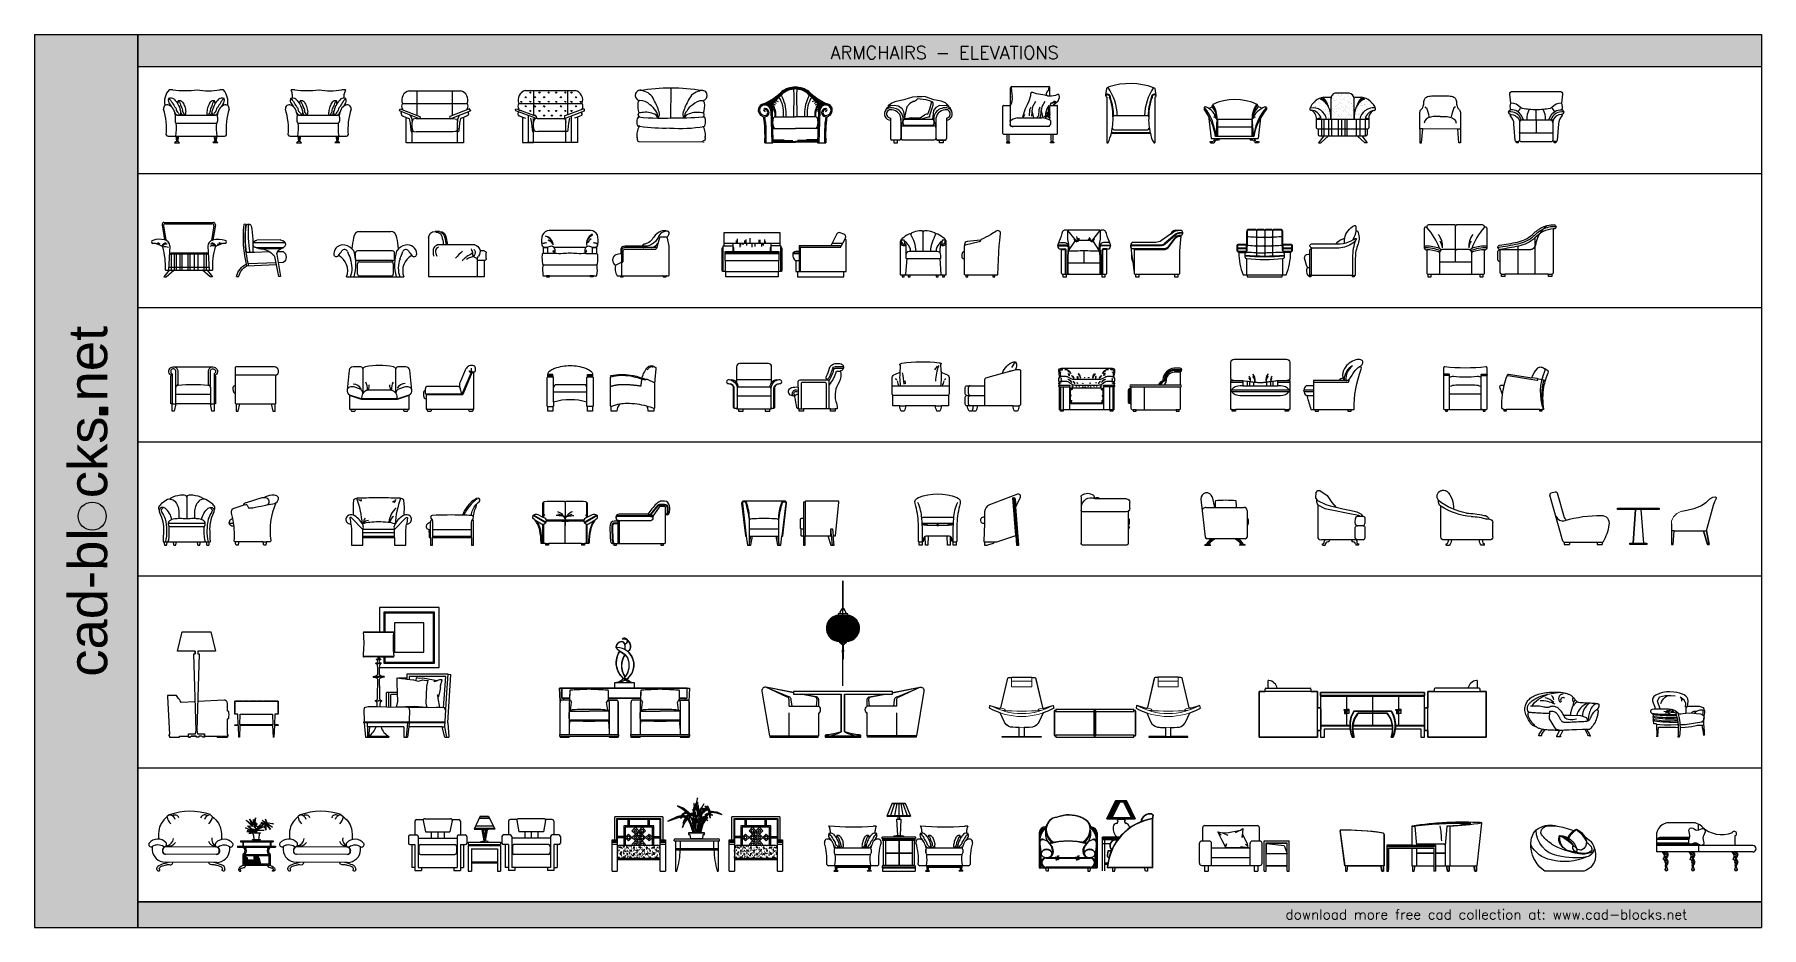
# Model space of a CAD drawing. Header units: millimetres. Extents: x 1987 to 28581, y 809 to 14560.
import ezdxf

# ---------------------------------------------------------------- set-up
doc = ezdxf.new("R2010")
doc.units = ezdxf.units.MM
doc.set_wipeout_variables(frame=1)
doc.linetypes.add('DASHED', pattern=[19.05, 12.7, -6.35])
doc.linetypes.add('M-HIDDEN', pattern=[1.875, 1.25, -0.625])
doc.layers.add('www.cad-blocks.net', color=7, linetype='Continuous')
doc.styles.get("Standard").update_dxf_attribs({"font": 'arial.ttf'})
pattern_1 = [(0, (-50395, 32340.824), (50, 50), [25, -75]), (90, (-50382.5, 32328.324), (-50, 50), [25, -75])]
pattern_2 = [(37.5, (202919.22, -181244.93), (-1.889801, 57.804713), [0, -45.6, 0, -51, 0, -48.75]), (7.5, (202919.22, -181244.93), (53.093301, 84.664382), [0, -24.6, 0, -41.1, 0, -15.75]), (327.5, (202882.32, -181244.93), (93.424256, 0.169772), [0, -15, 0, -54, 0, -70.5]), (317.5, (202882.32, -181244.93), (90.183798, 26.330267), [0, -7.5, 0, -35.4, 0, -40.5])]
pattern_3 = [(37.5, (204723.397, -181244.93), (-1.889801, 57.804713), [0, -45.6, 0, -51, 0, -48.75]), (7.5, (204723.4, -181244.93), (53.093301, 84.664382), [0, -24.6, 0, -41.1, 0, -15.75]), (327.5, (204686.497, -181244.93), (93.424256, 0.169772), [0, -15, 0, -54, 0, -70.5]), (317.5, (204686.5, -181244.93), (90.183798, 26.330267), [0, -7.5, 0, -35.4, 0, -40.5])]

# ---------------------------------------------------------------- blocks, each defined once
blk = doc.blocks.new('A$C15D32C30')
for p, q in [((384, 700), (878, 700)), ((335, 280), (335, 370)), ((335, 280), (335, 370)), ((907, 400), (365, 400)), ((937, 280), (937, 370)), ((197, 0), (1080, 0)), ((907, 250), (365, 250)), ((367, 41), (367, 202)), ((397, 232), (888, 232)), ((888, 11), (397, 11)), ((918, 202), (918, 41))]:
    blk.add_line(p, q)
for centre, radius, start, end in [((1106, 386), 827, 165.0137, 176.9055), ((407, 600), 100, 90, 180), ((870, 600), 100, 0, 90), ((171, 386), 827, 3.0945, 14.9863), ((143, 348), 143, 78.0743, 177.6094), ((41, 352), 40.6, 177.6094, 321.9851), ((-1201, 1323), 1616, 321.9851, 325.1809), ((-42, 96), 258, 338.1573, 63.566), ((167, 371), 49.9, 19.9738, 145.1809), ((126, 269), 224, 35.9038, 78.0743), ((4097, 1800), 4131, 199.9738, 201.616), ((-101, 136), 384, 339.2406, 21.616), ((-390, 188), 731, 345.0967, 16.8411), ((365, 370), 30, 90, 180), ((365, 280), 30, 180, 270), ((907, 370), 30, 0, 90), ((907, 280), 30, 270, 0), ((1668, 188), 731, 163.1589, 194.9033), ((1151, 269), 224, 101.9257, 144.0962), ((1378, 136), 384, 158.384, 200.7594), ((-2820, 1800), 4131, 338.384, 340.0262), ((1320, 96), 258, 116.434, 201.8427), ((1110, 371), 49.9, 34.8191, 160.0262), ((1135, 348), 143, 2.3906, 101.9257), ((2478, 1323), 1616, 214.8191, 218.0149), ((1237, 352), 40.6, 218.0149, 2.3906), ((397, 202), 30, 90, 180), ((397, 41), 30, 180, 270), ((888, 202), 30, 0, 90), ((888, 41), 30, 270, 0)]:
    blk.add_arc(centre, radius, start, end)
blk = doc.blocks.new('A$C7E1435DA')
for p, q in [((194, 490), (206, 0)), ((214, 490), (226, 1)), ((259, 401), (570, 401)), ((881, 401), (570, 401)), ((926, 490), (913, 1)), ((946, 490), (933, 0)), ((100, 1), (226, 1)), ((221, 221), (570, 221)), ((225, 44), (397, 44)), ((226, 32), (534, 32)), ((226, 18), (570, 18)), ((226, 9), (570, 9)), ((919, 221), (570, 221)), ((913, 18), (570, 18)), ((913, 9), (570, 9)), ((914, 32), (605, 32)), ((914, 44), (742, 44)), ((913, 1), (1040, 1))]:
    blk.add_line(p, q)
for centre, radius, start, end in [((750, 259), 642, 120.6535, 129.5906), ((582, 478), 380, 91.851, 125.5814), ((555, 558), 266, 102.4808, 131.197), ((575, 500), 337, 90.8234, 119.3555), ((569, 530), 318, 89.9481, 117.6358), ((580, 485), 343, 91.7847, 104.0542), ((424, 796), 125, 3.5457, 27.9529), ((-7028, 668), 7578, 357.9735, 1.0218), ((558, 478), 380, 54.4186, 88.149), ((570, 530), 318, 62.3642, 90.0519), ((565, 500), 337, 60.6445, 89.1766), ((559, 485), 343, 75.9458, 88.2153), ((8168, 668), 7578, 178.9782, 182.0265), ((716, 796), 125, 152.0471, 176.4543), ((585, 558), 266, 48.803, 77.5192), ((390, 259), 642, 50.4094, 59.3465), ((99, 501), 99.8, 96.5359, 273.9066), ((99, 501), 79.8, 86.0934, 273.9066), ((92, 456), 129, 22.6393, 122.8291), ((111, 457), 142, 28.5988, 125.7809), ((100, 464), 129, 22.6393, 123.8867), ((122, 428), 176, 45.5434, 103.8708), ((-208, 1306), 778, 292.2785, 314.7892), ((-371, 1567), 1070, 295.3896, 313.1629), ((98, 486), 95.7, 2.4598, 86.0934), ((156, 443), 171, 51.6007, 104.0887), ((142, 519), 93.1, 42.5525, 104.9364), ((-207, 1243), 745, 297.1032, 316.3936), ((156, 528), 90, 42.0532, 99.7398), ((198, 456), 171, 61.7052, 104.0887), ((-414, 1447), 1048, 303.1259, 313.1335), ((237, 474), 171, 64.7686, 101.1706), ((-6, 427), 266, 354.21, 35.4829), ((6, 433), 266, 352.9036, 35.4829), ((177, 505), 84, 30.6594, 35.726), ((273, 640), 71, 21.0764, 88.315), ((2855, -1812), 3569, 133.9329, 135.6747), ((304, 676), 69.1, 17.7745, 83.1075), ((619, 461), 394, 122.1541, 136.8218), ((-77, 454), 467, 353.4227, 26.9708), ((-133, 445), 563, 355.4235, 26.595), ((1273, 445), 563, 153.405, 184.5765), ((521, 461), 394, 43.1782, 57.8459), ((1217, 454), 467, 153.0292, 186.5773), ((-1716, -1812), 3569, 44.3253, 46.0671), ((835, 676), 69.1, 96.8925, 162.2255), ((1510, 1567), 1070, 226.8371, 244.6104), ((1347, 1306), 778, 225.2108, 247.7215), ((867, 640), 71, 91.685, 158.9236), ((1347, 1243), 745, 223.6064, 242.8968), ((903, 474), 171, 78.8294, 115.2314), ((1554, 1447), 1048, 226.8665, 236.8741), ((941, 456), 171, 75.9113, 118.2948), ((1134, 433), 266, 144.5171, 187.0964), ((984, 443), 171, 75.9113, 128.3993), ((1146, 427), 266, 144.5171, 185.79), ((962, 505), 84, 144.274, 149.3406), ((1017, 428), 176, 76.1292, 134.4566), ((1028, 457), 142, 54.2191, 151.4012), ((983, 528), 90, 80.2602, 137.9468), ((1040, 464), 129, 56.1133, 157.3607), ((1047, 456), 129, 57.1709, 157.3607), ((997, 519), 93.1, 75.0636, 137.4475), ((1041, 486), 95.7, 93.9066, 177.5402), ((1040, 501), 99.8, 266.0934, 83.4641), ((1040, 501), 79.8, 266.0934, 93.9066), ((105, 506), 23.2, 86.0934, 273.9066), ((-1782, 118), 1885, 356.4147, 8.5707), ((-1557, 125), 1680, 355.7325, 9.4689), ((105, 506), 3.17, 86.0934, 273.9066), ((102, 465), 43.7, 273.9066, 86.0934), ((102, 465), 63.7, 273.9066, 86.0934), ((98, 486), 116, 2.4598, 18.7956), ((168, 484), 48.9, 349.5551, 26.7158), ((175, 491), 48.9, 349.5551, 26.7158), ((431, 311), 212, 161.0537, 199.5999), ((259, 371), 30, 90, 161.0537), ((88, 476), 155, 12.252, 18.0457), ((881, 371), 30, 18.9463, 90), ((1051, 476), 155, 161.9543, 167.748), ((709, 311), 212, 340.4001, 18.9463), ((964, 491), 48.9, 153.2842, 190.4449), ((972, 484), 48.9, 153.2842, 190.4449), ((1041, 486), 116, 161.2044, 177.5402), ((1038, 465), 63.7, 93.9066, 266.0934), ((1038, 465), 43.7, 93.9066, 266.0934), ((2697, 125), 1680, 170.5311, 184.2675), ((1035, 506), 23.2, 266.0934, 93.9066), ((1035, 506), 3.17, 266.0934, 93.9066), ((2921, 118), 1885, 171.4293, 183.5853), ((260, 251), 30, 199.5999, 270), ((880, 251), 30, 270, 340.4001)]:
    blk.add_arc(centre, radius, start, end)
blk = doc.blocks.new('A$C60CA1554')
for p, q in [((800, 130), (800, 600)), ((0, 130), (0, 350)), ((50, 400), (100, 400)), ((50, 80), (750, 80)), ((127, 20), (140, 20)), ((127, 0), (127, 20)), ((717, 20), (704, 20)), ((717, 0), (717, 20)), ((127, 0), (177, 0)), ((717, 0), (667, 0))]:
    blk.add_line(p, q)
for centre, radius, start, end in [((947, 586), 342, 133.7697, 185.0676), ((759, 773), 76.6, 60.0934, 129.2872), ((764, 752), 94.1, 319.5367, 69.3389), ((242, 1476), 1039, 275.0357, 302.5177), ((229, 1456), 977, 280.4475, 308.3804), ((746, 674), 91.5, 305.8241, 11.2451), ((50, 350), 50, 90, 180), ((139, 371), 88.5, 90.4011, 161.9819), ((318, -200), 641, 88.6955, 110.6472), ((502, -1225), 1723, 93.1757, 102.1761), ((50, 130), 50, 180, 270), ((24, 82), 132, 332.0132, 359.1471), ((74, 82), 132, 321.6306, 359.1471), ((770, 82), 132, 180.8529, 218.3694), ((820, 82), 132, 180.8529, 207.9868), ((750, 130), 50, 270, 0)]:
    blk.add_arc(centre, radius, start, end)
blk = doc.blocks.new('A$C0FD6208F')
at = {"extrusion": (0, 0, -1)}
for p, q in [((871, 1394), (879, 1417)), ((871, 1382), (871, 1394)), ((874, 1370), (871, 1382)), ((880, 1361), (874, 1370)), ((879, 1417), (890, 1435)), ((887, 1353), (880, 1361)), ((904, 1339), (887, 1353)), ((890, 1435), (910, 1455)), ((929, 1323), (904, 1339)), ((910, 1455), (929, 1466)), ((929, 1466), (944, 1470)), ((944, 1470), (961, 1470)), ((961, 1470), (978, 1464)), ((963, 1505), (975, 1516)), ((969, 1506), (963, 1505)), ((976, 1507), (969, 1506)), ((975, 1516), (986, 1521)), ((986, 1508), (976, 1507)), ((978, 1464), (988, 1456)), ((986, 1521), (999, 1523)), ((993, 1508), (986, 1508)), ((988, 1456), (996, 1446)), ((999, 1507), (993, 1508)), ((996, 1446), (1005, 1432)), ((999, 1523), (1012, 1521)), ((1009, 1506), (999, 1507)), ((1005, 1432), (1022, 1438)), ((1018, 1503), (1009, 1506)), ((1012, 1521), (1027, 1513)), ((1028, 1499), (1018, 1503)), ((1022, 1438), (1033, 1448)), ((1027, 1513), (1038, 1500)), ((1036, 1495), (1028, 1499)), ((1033, 1448), (1043, 1465)), ((1042, 1492), (1036, 1495)), ((1038, 1500), (1042, 1492)), ((1042, 1492), (1051, 1486)), ((1044, 1486), (1042, 1492)), ((1043, 1465), (1044, 1477)), ((1044, 1477), (1044, 1486)), ((1051, 1486), (1062, 1476)), ((1069, 1334), (1061, 1325)), ((1062, 1476), (1074, 1462)), ((1079, 1348), (1069, 1334)), ((1074, 1462), (1083, 1446)), ((1085, 1361), (1079, 1348)), ((1083, 1446), (1088, 1432)), ((1091, 1380), (1085, 1361)), ((1088, 1432), (1091, 1421)), ((1091, 1421), (1093, 1401)), ((1093, 1392), (1091, 1380)), ((1093, 1401), (1093, 1392)), ((871, 1141), (872, 1160)), ((872, 1118), (871, 1141)), ((872, 1160), (875, 1190)), ((874, 1097), (872, 1118)), ((880, 1067), (874, 1097)), ((875, 1190), (881, 1220)), ((890, 1033), (880, 1067)), ((881, 1220), (891, 1252)), ((891, 1252), (908, 1289)), ((908, 1289), (919, 1307)), ((919, 1307), (929, 1323)), ((929, 1323), (1007, 1268)), ((1007, 1268), (929, 1323)), ((956, 1109), (958, 1145)), ((956, 1064), (956, 1109)), ((958, 1145), (966, 1181)), ((966, 1181), (979, 1217)), ((979, 1217), (990, 1240)), ((990, 1240), (1007, 1268)), ((1007, 1268), (1034, 1235)), ((1034, 1235), (1051, 1202)), ((1054, 1319), (1050, 1316)), ((1050, 1316), (1050, 1315)), ((1050, 1315), (1067, 1299)), ((1051, 1202), (1061, 1167)), ((1061, 1325), (1054, 1319)), ((1061, 1167), (1066, 1131)), ((1067, 1098), (1064, 1062)), ((1066, 1131), (1067, 1098)), ((1067, 1299), (1087, 1275)), ((1087, 1275), (1101, 1256)), ((1101, 1256), (1111, 1240)), ((1111, 1240), (1124, 1214)), ((1124, 1214), (1130, 1198)), ((1130, 1198), (1134, 1184)), ((1134, 1184), (1140, 1160)), ((1140, 1160), (1142, 1142)), ((1143, 1081), (1140, 1062)), ((1142, 1142), (1144, 1125)), ((1144, 1111), (1143, 1081)), ((1144, 1125), (1144, 1111)), ((850, 750), (850, 839)), ((850, 839), (1108, 839)), ((881, 839), (904, 847)), ((891, 840), (881, 839)), ((901, 1008), (890, 1033)), ((904, 842), (891, 840)), ((915, 981), (901, 1008)), ((904, 847), (916, 852)), ((913, 843), (904, 842)), ((927, 847), (913, 843)), ((931, 958), (915, 981)), ((916, 852), (926, 857)), ((926, 857), (936, 863)), ((941, 850), (927, 847)), ((941, 944), (931, 958)), ((936, 863), (944, 869)), ((959, 925), (941, 944)), ((951, 853), (941, 850)), ((944, 869), (951, 874)), ((951, 874), (958, 880)), ((962, 857), (951, 853)), ((963, 1029), (956, 1064)), ((958, 880), (964, 885)), ((969, 914), (959, 925)), ((973, 861), (962, 857)), ((973, 993), (963, 1029)), ((964, 885), (972, 893)), ((981, 903), (969, 914)), ((972, 893), (977, 898)), ((982, 972), (973, 993)), ((983, 865), (973, 861)), ((977, 898), (981, 903)), ((995, 948), (982, 972)), ((997, 872), (983, 865)), ((1008, 927), (995, 948)), ((1013, 880), (997, 872)), ((1017, 939), (1008, 927)), ((1023, 874), (1013, 880)), ((1027, 954), (1017, 939)), ((1036, 866), (1023, 874)), ((1034, 966), (1027, 954)), ((1043, 984), (1034, 966)), ((1041, 900), (1034, 895)), ((1034, 895), (1044, 885)), ((1048, 860), (1036, 866)), ((1049, 906), (1041, 900)), ((1050, 1001), (1043, 984)), ((1044, 885), (1056, 874)), ((1063, 854), (1048, 860)), ((1059, 914), (1049, 906)), ((1058, 1031), (1050, 1001)), ((1056, 874), (1069, 863)), ((1064, 1062), (1058, 1031)), ((1065, 921), (1059, 914)), ((1073, 849), (1063, 854)), ((1076, 932), (1065, 921)), ((1069, 863), (1080, 856)), ((1088, 844), (1073, 849)), ((1090, 949), (1076, 932)), ((1080, 856), (1089, 850)), ((1108, 839), (1088, 844)), ((1089, 850), (1098, 844)), ((1103, 969), (1090, 949)), ((1098, 844), (1108, 839)), ((1116, 992), (1103, 969)), ((1108, 839), (1150, 839)), ((1124, 1009), (1116, 992)), ((1129, 1021), (1124, 1009)), ((1135, 1040), (1129, 1021)), ((1140, 1062), (1135, 1040)), ((1150, 839), (1150, 750)), ((0, 750), (2000, 750)), ((9, 546), (0, 750)), ((63, 600), (62, 567)), ((155, 600), (63, 600)), ((1247, 600), (754, 600)), ((1150, 750), (850, 750)), ((1937, 600), (1847, 600)), ((1939, 567), (1937, 600)), ((2000, 750), (1992, 547))]:
    blk.add_line(p, q, dxfattribs=at)
at = {"ltscale": 0.5}
for p, q in [((850, 839), (1150, 839)), ((850, 750), (850, 839)), ((1024, 887), (993, 912)), ((1150, 839), (1150, 750)), ((1150, 750), (850, 750))]:
    blk.add_line(p, q, dxfattribs=at)
for p, q in [((35, 750), (0, 750)), ((0, 750), (9, 546)), ((7, 541), (6, 531)), ((8, 545), (7, 541)), ((10, 549), (8, 545)), ((11, 553), (10, 549)), ((13, 557), (11, 553)), ((16, 561), (13, 557)), ((18, 564), (16, 561)), ((23, 567), (18, 564)), ((24, 567), (23, 567)), ((154, 567), (24, 567)), ((165, 567), (24, 567)), ((24, 567), (24, 567)), ((35, 600), (35, 750)), ((1965, 750), (35, 750)), ((35, 750), (35, 600)), ((63, 600), (35, 600)), ((35, 600), (155, 600)), ((62, 567), (63, 600)), ((156, 708), (154, 567)), ((157, 713), (156, 712)), ((156, 712), (156, 710)), ((156, 710), (156, 708)), ((159, 717), (157, 715)), ((157, 715), (157, 713)), ((161, 719), (159, 717)), ((163, 720), (161, 719)), ((166, 721), (163, 720)), ((187, 722), (166, 721)), ((168, 566), (185, 537)), ((168, 411), (185, 537)), ((225, 724), (187, 722)), ((272, 727), (225, 724)), ((336, 730), (272, 727)), ((454, 735), (336, 730)), ((457, 735), (454, 735)), ((465, 735), (457, 735)), ((488, 734), (465, 735)), ((544, 732), (488, 734)), ((581, 730), (544, 732)), ((618, 728), (581, 730)), ((652, 726), (618, 728)), ((699, 723), (652, 726)), ((742, 721), (699, 723)), ((740, 566), (723, 537)), ((740, 411), (723, 537)), ((743, 720), (742, 721)), ((745, 720), (743, 720)), ((744, 567), (884, 567)), ((747, 719), (745, 720)), ((748, 718), (747, 719)), ((749, 717), (748, 718)), ((751, 716), (749, 717)), ((751, 714), (751, 716)), ((752, 713), (751, 714)), ((752, 711), (752, 713)), ((754, 587), (752, 711)), ((754, 600), (1247, 600)), ((754, 580), (754, 587)), ((754, 574), (754, 580)), ((754, 567), (754, 574)), ((882, 567), (754, 567)), ((884, 567), (882, 567)), ((890, 564), (884, 567)), ((884, 567), (884, 567)), ((893, 560), (890, 564)), ((898, 551), (893, 560)), ((900, 545), (898, 551)), ((902, 537), (900, 545)), ((903, 528), (902, 537)), ((1100, 541), (1099, 531)), ((1101, 545), (1100, 541)), ((1103, 549), (1101, 545)), ((1104, 553), (1103, 549)), ((1106, 557), (1104, 553)), ((1109, 561), (1106, 557)), ((1111, 564), (1109, 561)), ((1116, 567), (1111, 564)), ((1117, 567), (1116, 567)), ((1247, 567), (1117, 567)), ((1257, 567), (1117, 567)), ((1117, 567), (1117, 567)), ((1249, 708), (1247, 567)), ((1250, 715), (1249, 713)), ((1249, 713), (1249, 712)), ((1249, 712), (1249, 710)), ((1249, 710), (1249, 708)), ((1251, 717), (1250, 715)), ((1254, 719), (1251, 717)), ((1256, 720), (1254, 719)), ((1259, 721), (1256, 720)), ((1280, 722), (1259, 721)), ((1261, 566), (1278, 537)), ((1261, 411), (1278, 537)), ((1318, 724), (1280, 722)), ((1365, 727), (1318, 724)), ((1428, 730), (1365, 727)), ((1547, 735), (1428, 730)), ((1550, 735), (1547, 735)), ((1558, 735), (1550, 735)), ((1581, 734), (1558, 735)), ((1637, 732), (1581, 734)), ((1674, 730), (1637, 732)), ((1710, 728), (1674, 730)), ((1745, 726), (1710, 728)), ((1792, 723), (1745, 726)), ((1835, 721), (1792, 723)), ((1833, 566), (1816, 537)), ((1833, 411), (1816, 537)), ((1836, 720), (1835, 721)), ((1838, 720), (1836, 720)), ((1836, 567), (1977, 567)), ((1840, 719), (1838, 720)), ((1841, 718), (1840, 719)), ((1842, 717), (1841, 718)), ((1843, 716), (1842, 717)), ((1844, 714), (1843, 716)), ((1845, 713), (1844, 714)), ((1845, 711), (1845, 713)), ((1847, 587), (1845, 711)), ((1847, 600), (1965, 600)), ((1847, 580), (1847, 587)), ((1847, 574), (1847, 580)), ((1847, 567), (1847, 574)), ((1974, 567), (1847, 567)), ((1937, 600), (1965, 600)), ((1939, 567), (1937, 600)), ((1965, 600), (1965, 750)), ((1965, 750), (2000, 750)), ((1965, 600), (1965, 750)), ((1977, 567), (1974, 567)), ((1982, 564), (1977, 567)), ((1977, 567), (1977, 567)), ((1986, 560), (1982, 564)), ((1991, 551), (1986, 560)), ((1993, 545), (1991, 551)), ((2000, 750), (1992, 547)), ((1994, 537), (1993, 545)), ((1996, 528), (1994, 537)), ((6, 531), (5, 526)), ((5, 526), (5, 521)), ((5, 521), (5, 517)), ((5, 521), (5, 40)), ((5, 517), (5, 40)), ((145, 517), (145, 40)), ((145, 400), (454, 400, 863)), ((454, 400, 863), (454, 400, 863)), ((454, 400, 863), (454, 400, 863)), ((763, 400), (454, 400, 863)), ((763, 517), (763, 40)), ((903, 521), (903, 528)), ((903, 40), (903, 521)), ((903, 521), (903, 40)), ((1099, 531), (1098, 526)), ((1098, 526), (1098, 521)), ((1098, 521), (1098, 517)), ((1098, 521), (1098, 40)), ((1098, 517), (1098, 40)), ((1238, 517), (1238, 40)), ((1238, 400), (1547, 400, 863)), ((1547, 400, 863), (1547, 400, 863)), ((1547, 400, 863), (1547, 400, 863)), ((1856, 400), (1547, 400, 863)), ((1856, 517), (1856, 40)), ((1996, 521), (1996, 528)), ((1996, 40), (1996, 521)), ((1996, 521), (1996, 40)), ((5, 40), (0, 40)), ((0, 40), (0, 15)), ((0, 40), (908, 40, 1727)), ((0, 40), (908, 40, 1727)), ((0, 40), (0, 15)), ((0, 15), (6, 15)), ((0, 15), (908, 15, 1727)), ((6, 15), (6, 0)), ((6, 15), (6, 0)), ((6, 0), (145, 0)), ((6, 0), (145, 0)), ((145, 264), (763, 264, 1727)), ((145, 0), (145, 15)), ((145, 15), (763, 15)), ((145, 15), (145, 0)), ((155, 249), (753, 249, 1727)), ((454, 264, 863), (454, 264, 863)), ((454, 264, 863), (454, 264, 863)), ((454, 249, 863), (454, 249, 863)), ((454, 249, 863), (454, 249, 863)), ((454, 40, 863), (454, 40, 863)), ((454, 40, 863), (454, 40, 863)), ((454, 40, 863), (454, 40, 863)), ((454, 40, 863), (454, 40, 863)), ((454, 15, 863), (454, 15, 863)), ((454, 15, 863), (454, 15, 863)), ((763, 15), (763, 0)), ((763, 15), (763, 0)), ((763, 0), (903, 0)), ((903, 0), (763, 0)), ((908, 40), (903, 40)), ((903, 0), (903, 15)), ((903, 15), (908, 15)), ((903, 15), (903, 0)), ((908, 15), (908, 40)), ((908, 40), (908, 15)), ((1098, 40), (1093, 40)), ((1093, 40), (1093, 15)), ((1093, 40), (2001, 40, 1727)), ((1093, 40), (2001, 40, 1727)), ((1093, 40), (1093, 15)), ((1093, 15), (1098, 15)), ((1093, 15), (2001, 15, 1727)), ((1098, 15), (1098, 0)), ((1098, 15), (1098, 0)), ((1098, 0), (1238, 0)), ((1098, 0), (1238, 0)), ((1238, 264), (1856, 264, 1727)), ((1238, 0), (1238, 15)), ((1238, 15), (1856, 15)), ((1238, 15), (1238, 0)), ((1248, 249), (1846, 249, 1727)), ((1547, 264, 863), (1547, 264, 863)), ((1547, 264, 863), (1547, 264, 863)), ((1547, 249, 863), (1547, 249, 863)), ((1547, 249, 863), (1547, 249, 863)), ((1547, 40, 863), (1547, 40, 863)), ((1547, 40, 863), (1547, 40, 863)), ((1547, 40, 863), (1547, 40, 863)), ((1547, 40, 863), (1547, 40, 863)), ((1547, 15, 863), (1547, 15, 863)), ((1547, 15, 863), (1547, 15, 863)), ((1856, 15), (1856, 0)), ((1856, 15), (1856, 0)), ((1856, 0), (1995, 0)), ((1995, 0), (1856, 0)), ((1995, 0), (1995, 15)), ((1995, 15), (2001, 15)), ((1995, 15), (1995, 0)), ((2001, 40), (1996, 40)), ((2001, 15), (2001, 40)), ((2001, 40), (2001, 15))]:
    blk.add_line(p, q)
for centre, radius, start, end in [((877, 1111), 268, 303.2976, 88.5657), ((999, 1477), 45.4, 277.3714, 142.0255), ((986, 1401), 107, 306.9086, 102.4805), ((1183, 1141), 312, 144.3809, 256.1303), ((1254, 1098), 299, 145.5483, 214.7856), ((828, 1031), 200, 285.3802, 320.1367), ((845, 1181), 344, 275.9827, 299.0956), ((1239, 1087), 280, 223.2906, 242.2742)]:
    blk.add_arc(centre, radius, start, end, dxfattribs=at)
for centre, radius, start, end in [((24, 562), 5, 90, 108.4954), ((12839, 449), 12686, 178.8172, 179.4665), ((166, 711), 10, 90, 178.4433), ((165, 562), 5, 42.8334, 108.4954), ((764, -8260), 9000, 91.9721, 93.807), ((144, -8260), 9000, 86.193, 88.0279), ((744, 562), 5, 71.5046, 137.1666), ((742, 711), 10, 1.5567, 90), ((-11931, 449), 12686, 0.5335, 1.1828), ((884, 562), 5, 71.5046, 90), ((1117, 562), 5, 90, 108.4954), ((13932, 449), 12686, 178.8172, 179.4665), ((1259, 711), 10, 90, 178.4433), ((1257, 562), 5, 42.8334, 108.4954), ((1857, -8260), 9000, 91.9721, 93.807), ((1237, -8260), 9000, 86.193, 88.0279), ((1836, 562), 5, 71.5046, 137.1666), ((1835, 711), 10, 1.5567, 90), ((-10838, 449), 12686, 0.5335, 1.1828), ((1977, 562), 5, 71.5046, 90), ((1295, 332), 1152, 176.6231, 183.4003), ((444, -3450), 3876, 89.8537, 93.449), ((463, -2445, 863), 2871, 90.1686, 90.1698), ((446, -2445, 863), 2871, 89.8302, 89.8314), ((464, -3450), 3876, 86.551, 90.1463), ((-387, 332), 1152, 356.5997, 3.3769), ((2388, 332), 1152, 176.6231, 183.4003), ((1537, -3450), 3876, 89.8537, 93.449), ((1555, -2445, 863), 2871, 90.1686, 90.1698), ((1538, -2445, 863), 2871, 89.8302, 89.8314), ((1557, -3450), 3876, 86.551, 90.1463), ((706, 332), 1152, 356.5997, 3.3769), ((793, 138), 648, 170.1358, 180.4247), ((483, 6849), 6604, 267.5979, 269.7485), ((425, 6849), 6604, 270.2515, 272.4021), ((429, 5166, 863), 4921, 270.2915, 270.2922), ((479, 5166, 863), 4921, 269.7078, 269.7085), ((115, 138), 648, 359.5753, 9.8642), ((1886, 138), 648, 170.1358, 180.4247), ((1576, 6849), 6604, 267.5979, 269.7485), ((1518, 6849), 6604, 270.2515, 272.4021), ((1522, 5166, 863), 4921, 270.2915, 270.2922), ((1572, 5166, 863), 4921, 269.7078, 269.7085), ((1208, 138), 648, 359.5753, 9.8642)]:
    blk.add_arc(centre, radius, start, end)
for centre, major_axis, ratio, start_param, end_param in [((26, 517), (0, 50), 0.414107, 0.137646, 1.570796), ((166, 517), (0, 50), 0.414107, 0.137646, 1.570796), ((1119, 517), (0, 50), 0.414107, 0.137646, 1.570796), ((1259, 517), (0, 50), 0.414107, 0.137646, 1.570796), ((206, 264), (61.1, 0), 0.232464, 3.141593, 4.712389), ((1299, 264), (61.1, 0), 0.232464, 3.141593, 4.712389)]:
    blk.add_ellipse(centre, major_axis=major_axis, ratio=ratio, start_param=start_param, end_param=end_param)
at = {"extrusion": (0, 0, -1)}
for centre, major_axis, ratio, start_param, end_param in [((742, 517), (0, 50), 0.414107, 0.137646, 1.570796), ((882, 517), (0, 50), 0.414107, 0.137646, 1.570796), ((1835, 517), (0, 50), 0.414107, 0.137646, 1.570796), ((1975, 517), (0, 50), 0.414107, 0.137646, 1.570796), ((702, 264), (-61.1, 0), 0.232464, 3.141593, 4.712389), ((1795, 264), (-61.1, 0), 0.232464, 3.141593, 4.712389)]:
    blk.add_ellipse(centre, major_axis=major_axis, ratio=ratio, start_param=start_param, end_param=end_param, dxfattribs=at)
at = {"ltscale": 0.5}
blk.add_open_spline([(1010, 1344), (1022, 1437), (944, 1511), (799, 1332), (1101, 1311), (1072, 984), (993, 912)], degree=3, knots=[1104.711654, 1104.711654, 1104.711654, 1104.711654, 1382.905698, 1714.524595, 2344.628845, 2868.939735, 2868.939735, 2868.939735, 2868.939735], dxfattribs=at)
for points in [[(211, 419), (206, 418), (196, 417), (182, 414), (169, 410), (157, 409), (150, 404), (146, 402), (146, 400)], [(697, 419), (702, 418), (712, 417), (726, 414), (739, 410), (751, 409), (759, 404), (762, 402), (762, 400)], [(1304, 419), (1299, 418), (1289, 417), (1275, 414), (1262, 410), (1250, 409), (1242, 404), (1239, 402), (1239, 400)], [(1790, 419), (1795, 418), (1805, 417), (1819, 414), (1832, 410), (1844, 409), (1851, 404), (1855, 402), (1855, 400)]]:
    blk.add_open_spline(points, degree=3, knots=[0, 0, 0, 0, 16.005549, 29.669256, 42.825349, 57.087215, 65.937744, 70.627719, 70.627719, 70.627719, 70.627719])
blk = doc.blocks.new('A$C4A213C17')
at = {"lineweight": 0}
for p, q in [((274, 887), (175, 454)), ((339, 917), (304, 917)), ((339, 921), (649, 921)), ((339, 921), (339, 771)), ((339, 861), (649, 861)), ((649, 771), (649, 921)), ((684, 917), (649, 917)), ((714, 887), (814, 454)), ((2532, 887), (2432, 454)), ((2562, 917), (2597, 917)), ((2907, 921), (2597, 921)), ((2597, 771), (2597, 921)), ((2907, 861), (2597, 861)), ((2907, 921), (2907, 771)), ((2907, 917), (2942, 917)), ((2972, 887), (3071, 454)), ((339, 771), (649, 771)), ((2907, 771), (2597, 771)), ((6, 487), (0, 445)), ((6, 487), (149, 440)), ((218, 252), (163, 372)), ((165, 442), (206, 439)), ((194, 412), (194, 407)), ((771, 252), (826, 372)), ((824, 442), (783, 439)), ((794, 412), (794, 407)), ((982, 487), (840, 440)), ((982, 487), (989, 445)), ((2264, 487), (2257, 445)), ((2264, 487), (2406, 440)), ((2475, 252), (2420, 372)), ((2422, 442), (2463, 439)), ((2452, 412), (2452, 407)), ((3028, 252), (3083, 372)), ((3081, 442), (3040, 439)), ((3052, 412), (3052, 407)), ((3240, 487), (3097, 440)), ((3240, 487), (3246, 445)), ((794, 10), (194, 10)), ((194, 10), (194, 0)), ((359, 149), (494, 147)), ((454, 147), (454, 10)), ((630, 149), (494, 147)), ((534, 147), (534, 10)), ((794, 0), (794, 10)), ((2452, 0), (2452, 10)), ((2452, 10), (3052, 10)), ((2616, 149), (2752, 147)), ((2712, 147), (2712, 10)), ((2888, 149), (2752, 147)), ((2792, 147), (2792, 10)), ((3052, 10), (3052, 0)), ((194, 0), (794, 0)), ((3052, 0), (2452, 0))]:
    blk.add_line(p, q, dxfattribs=at)
for p, q in [((234, 712), (274, 887)), ((274, 887), (279, 904)), ((279, 904), (287, 912)), ((287, 912), (299, 917)), ((299, 917), (339, 917)), ((339, 921), (649, 921)), ((339, 917), (339, 921)), ((649, 921), (649, 917)), ((649, 917), (684, 917)), ((684, 917), (697, 915)), ((697, 915), (706, 909)), ((706, 909), (713, 897)), ((713, 897), (814, 454)), ((2533, 897), (2432, 454)), ((2541, 909), (2533, 897)), ((2549, 915), (2541, 909)), ((2562, 917), (2549, 915)), ((2597, 917), (2562, 917)), ((2907, 921), (2597, 921)), ((2597, 921), (2597, 917)), ((2907, 917), (2907, 921)), ((2947, 917), (2907, 917)), ((2959, 912), (2947, 917)), ((2967, 904), (2959, 912)), ((2972, 887), (2967, 904)), ((3012, 712), (2972, 887)), ((173, 450), (234, 712)), ((3073, 450), (3012, 712)), ((0, 445), (6, 487)), ((58, 415), (0, 445)), ((6, 487), (70, 466)), ((124, 386), (58, 415)), ((70, 466), (142, 442)), ((163, 372), (124, 386)), ((142, 442), (165, 442)), ((223, 239), (163, 372)), ((165, 442), (173, 450)), ((826, 372), (765, 237)), ((814, 454), (818, 446)), ((818, 446), (824, 442)), ((824, 442), (833, 439)), ((895, 398), (826, 372)), ((833, 439), (864, 448)), ((864, 448), (925, 468)), ((950, 424), (895, 398)), ((925, 468), (982, 487)), ((989, 445), (950, 424)), ((982, 487), (989, 445)), ((998, 402), (997, 401)), ((997, 401), (997, 399)), ((997, 399), (997, 397)), ((997, 397), (997, 29)), ((999, 404), (998, 402)), ((1000, 406), (999, 404)), ((1001, 407), (1000, 406)), ((1003, 408), (1001, 407)), ((1001, 397), (1001, 29)), ((1005, 409), (1003, 408)), ((1007, 410), (1005, 409)), ((1009, 410), (1007, 410)), ((1022, 410), (1009, 410)), ((1022, 406), (1009, 406)), ((2224, 425), (1022, 425)), ((1022, 425), (1022, 410)), ((2224, 425), (1022, 425)), ((1022, 425), (1022, 395)), ((1022, 395), (1607, 395)), ((1607, 410), (1607, 16)), ((1632, 410), (1607, 410)), ((1607, 410), (1607, 16)), ((1632, 410), (1632, 16)), ((1632, 16), (1632, 410)), ((1632, 395), (2224, 395)), ((2224, 410), (2224, 425)), ((2224, 395), (2224, 425)), ((2237, 410), (2224, 410)), ((2224, 406), (2237, 406)), ((2238, 410), (2237, 410)), ((2241, 409), (2238, 410)), ((2243, 408), (2241, 409)), ((2246, 406), (2243, 408)), ((2245, 397), (2245, 29)), ((2247, 405), (2246, 406)), ((2248, 403), (2247, 405)), ((2249, 401), (2248, 403)), ((2249, 397), (2249, 401)), ((2249, 29), (2249, 397)), ((2264, 487), (2257, 445)), ((2257, 445), (2296, 424)), ((2321, 468), (2264, 487)), ((2296, 424), (2352, 398)), ((2382, 448), (2321, 468)), ((2352, 398), (2420, 372)), ((2413, 439), (2382, 448)), ((2422, 442), (2413, 439)), ((2420, 372), (2481, 237)), ((2428, 446), (2422, 442)), ((2432, 454), (2428, 446)), ((3023, 239), (3083, 372)), ((3081, 442), (3073, 450)), ((3104, 442), (3081, 442)), ((3083, 372), (3123, 386)), ((3176, 466), (3104, 442)), ((3123, 386), (3188, 415)), ((3240, 487), (3176, 466)), ((3188, 415), (3246, 445)), ((3246, 445), (3240, 487)), ((194, 0), (194, 10)), ((194, 10), (454, 10)), ((234, 217), (223, 239)), ((254, 192), (234, 217)), ((296, 163), (254, 192)), ((323, 153), (296, 163)), ((359, 149), (323, 153)), ((402, 148), (359, 149)), ((454, 147), (402, 148)), ((454, 10), (454, 147)), ((612, 148), (534, 147)), ((534, 147), (534, 10)), ((534, 10), (794, 10)), ((662, 152), (612, 148)), ((696, 165), (662, 152)), ((721, 181), (696, 165)), ((745, 205), (721, 181)), ((765, 237), (745, 205)), ((794, 10), (794, 0)), ((997, 29), (997, 26)), ((997, 26), (998, 23)), ((998, 23), (1000, 21)), ((1000, 21), (1000, 20)), ((1000, 20), (1002, 18)), ((1002, 18), (1004, 17)), ((1004, 17), (1005, 17)), ((1005, 17), (1008, 16)), ((1008, 16), (1009, 16)), ((1009, 20), (1022, 20)), ((1009, 16), (1022, 16)), ((1607, 30), (1022, 30)), ((1022, 30), (1022, 0)), ((1022, 16), (1022, 0)), ((1607, 16), (1632, 16)), ((2224, 30), (1632, 30)), ((2224, 0), (2224, 30)), ((2237, 20), (2224, 20)), ((2224, 0), (2224, 16)), ((2224, 16), (2237, 16)), ((2237, 16), (2240, 16)), ((2240, 16), (2241, 17)), ((2241, 17), (2244, 18)), ((2244, 18), (2246, 20)), ((2246, 20), (2248, 22)), ((2248, 22), (2249, 24)), ((2249, 27), (2249, 29)), ((2249, 24), (2249, 27)), ((2712, 10), (2452, 10)), ((2452, 10), (2452, 0)), ((2481, 237), (2501, 205)), ((2501, 205), (2525, 181)), ((2525, 181), (2550, 165)), ((2550, 165), (2584, 152)), ((2584, 152), (2634, 148)), ((2634, 148), (2712, 147)), ((2712, 147), (2712, 10)), ((2792, 147), (2845, 148)), ((2792, 10), (2792, 147)), ((3052, 10), (2792, 10)), ((2845, 148), (2888, 149)), ((2888, 149), (2923, 153)), ((2923, 153), (2950, 163)), ((2950, 163), (2992, 192)), ((2992, 192), (3012, 217)), ((3012, 217), (3023, 239)), ((3052, 0), (3052, 10)), ((794, 0), (194, 0)), ((1022, 0), (1623, 0)), ((1022, 0), (2224, 0)), ((1623, 0), (2224, 0)), ((2452, 0), (3052, 0))]:
    blk.add_line(p, q)
for centre, radius, start, end in [((304, 887), 30, 90, 180), ((684, 887), 30, 0, 90), ((2562, 887), 30, 90, 180), ((2942, 887), 30, 0, 90), ((498, 1336), 1021, 240.8157, 269.803), ((498, 1382), 1021, 241.2231, 269.803), ((155, 459), 20, 251.8703, 347.048), ((494, 3359), 2962, 264.1862, 275.8138), ((201, 391), 48.4, 19.3907, 83.6918), ((491, 1382), 1021, 270.197, 298.7769), ((491, 1336), 1021, 270.197, 299.1843), ((788, 391), 48.4, 96.3082, 160.6093), ((833, 459), 20, 192.952, 288.1297), ((2755, 1336), 1021, 240.8157, 269.803), ((2755, 1382), 1021, 241.2231, 269.803), ((2413, 459), 20, 251.8703, 347.048), ((2752, 3359), 2962, 264.1862, 275.8138), ((2458, 391), 48.4, 19.3907, 83.6918), ((2748, 1382), 1021, 270.197, 298.7769), ((2748, 1336), 1021, 270.197, 299.1843), ((3046, 391), 48.4, 96.3082, 160.6093), ((3091, 459), 20, 192.952, 288.1297), ((360, 299), 150, 198.0204, 269.335), ((628, 299), 150, 270.665, 341.9796), ((2618, 299), 150, 198.0204, 269.335), ((2886, 299), 150, 270.665, 341.9796)]:
    blk.add_arc(centre, radius, start, end, dxfattribs=at)
for centre, start, end in [((1009, 397), 90, 180), ((2237, 397), 0, 90), ((1009, 29), 180, 270), ((2237, 29), 270, 0)]:
    blk.add_arc(centre, 8.5, start, end)
blk = doc.blocks.new('A$C7EE67174')
at = {"extrusion": (0, 0, -1)}
for p, q in [((5, 630, 495), (0, 625, 495)), ((0, 625, 495), (2, 610, 495)), ((2, 610, 495), (72, 80, 495)), ((84, 631, 495), (5, 630, 495)), ((230, 628, 495), (84, 631, 495)), ((425, 616, 495), (230, 628, 495)), ((599, 596, 495), (425, 616, 495)), ((627, 592, 495), (599, 596, 495)), ((663, 587, 495), (627, 592, 495)), ((675, 580, 495), (663, 587, 495)), ((679, 567, 495), (675, 580, 495)), ((679, 534, 495), (679, 567, 495)), ((679, 80, 495), (679, 534, 495)), ((1191, 705, 495), (1104, 689, 495)), ((1104, 689, 495), (1104, 400, 495)), ((1484, 737, 495), (1191, 705, 495)), ((1708, 751, 495), (1484, 737, 495)), ((1974, 753, 495), (1708, 751, 495)), ((2156, 747, 495), (1974, 753, 495)), ((2111, 80, 495), (2184, 740, 495)), ((2170, 746, 495), (2156, 747, 495)), ((2179, 746, 495), (2170, 746, 495)), ((2183, 744, 495), (2179, 746, 495)), ((2184, 740, 495), (2183, 744, 495)), ((1093, 400, 495), (718, 400, 495)), ((718, 400, 495), (718, 0, 495)), ((743, 0, 495), (743, 355, 495)), ((743, 355, 495), (1104, 355, 495)), ((1104, 400, 495), (1093, 400, 495)), ((1104, 355, 495), (1104, 80, 495)), ((72, 80, 495), (81, 80, 495)), ((81, 80, 495), (81, 0, 495)), ((81, 0, 495), (106, 0, 495)), ((106, 0, 495), (121, 80, 495)), ((121, 80, 495), (629, 80, 495)), ((629, 80, 495), (644, 0, 495)), ((644, 0, 495), (669, 0, 495)), ((669, 0, 495), (669, 80, 495)), ((669, 80, 495), (679, 80, 495)), ((718, 0, 495), (743, 0, 495)), ((1104, 80, 495), (1114, 80, 495)), ((1114, 80, 495), (1114, 0, 495)), ((1114, 0, 495), (1139, 0, 495)), ((1139, 0, 495), (1154, 80, 495)), ((1154, 80, 495), (1443, 80, 495)), ((1468, 80, 495), (1639, 80, 495)), ((1639, 80, 495), (1654, 0, 495)), ((1654, 0, 495), (1667, 0, 495)), ((1667, 0, 495), (1679, 0, 495)), ((1679, 0, 495), (1679, 80, 495)), ((1679, 80, 495), (2061, 80, 495)), ((2061, 80, 495), (2076, 0, 495)), ((2076, 0, 495), (2101, 0, 495)), ((2101, 0, 495), (2101, 80, 495)), ((2101, 80, 495), (2111, 80, 495))]:
    blk.add_line(p, q, dxfattribs=at)
at = {"ltscale": 0.75}
for p, q in [((72, 80, 450), (0, 624, 450)), ((679, 567, 450), (679, 80, 450)), ((1104, 692, 495), (1145, 692, 495)), ((1104, 692, 495), (1104, 400, 495)), ((1150, 688, 495), (1175, 400, 495)), ((1643, 688, 495), (1619, 396, 495)), ((1689, 692, 495), (1648, 692, 495)), ((1689, 692, 495), (1689, 80, 495)), ((2111, 80, 495), (2184, 740, 495)), ((1104, 355, 495), (1104, 80, 495)), ((1174, 355, 495), (1174, 280, 495)), ((1174, 280, 495), (1443, 280, 495)), ((1174, 280, 495), (1174, 80, 495)), ((1174, 275, 495), (1443, 275, 495)), ((1194, 419, 495), (1599, 419, 495)), ((1468, 280, 495), (1619, 280, 495)), ((1468, 275, 495), (1619, 275, 495)), ((1619, 399, 495), (1619, 280, 495)), ((1619, 280, 495), (1619, 80, 495)), ((679, 80, 450), (72, 80, 450)), ((81, 80, 450), (81, 0, 450)), ((106, 0, 450), (81, 0, 450)), ((106, 0, 450), (121, 80, 450)), ((644, 0, 450), (629, 80, 450)), ((644, 0, 450), (669, 0, 450)), ((669, 80, 450), (669, 0, 450)), ((1104, 80, 495), (1443, 80, 495)), ((1114, 80, 495), (1114, 0, 495)), ((1139, 0, 495), (1114, 0, 495)), ((1139, 0, 495), (1154, 80, 495)), ((1468, 80, 495), (2111, 80, 495)), ((1654, 0, 495), (1639, 80, 495)), ((1679, 0, 495), (1654, 0, 495)), ((1679, 80, 495), (1679, 0, 495)), ((2076, 0, 495), (2061, 80, 495)), ((2076, 0, 495), (2101, 0, 495)), ((2101, 80, 495), (2101, 0, 495))]:
    blk.add_line(p, q, dxfattribs=at)
for p, q in [((718, 400), (1468, 400)), ((718, 400), (718, 0)), ((718, 380), (1468, 380)), ((743, 355), (1443, 355)), ((743, 355), (743, 25)), ((1443, 355), (1443, 0)), ((1468, 400), (1468, 0)), ((1468, 0), (1443, 0))]:
    blk.add_line(p, q)
for centre, radius, start, end in [((5, 625, 450), 5, 91.197, 187.4899), ((84, -3168, 450), 3799, 81.2433, 91.197), ((659, 567, 450), 20, 0, 80.6463), ((1892, -4302, 495), 5056, 86.7436, 98.9567), ((1873, -5425, 495), 6160, 88.6976, 96.7832), ((1145, 687, 495), 5, 9.4823, 90), ((-546, 383, 495), 2112, 2.3194, 8.5177), ((1648, 687, 495), 5, 90, 170.5177), ((689, 10735, 495), 10089, 275.455, 277.5394), ((1313, 6402, 495), 5723, 273.7725, 278.7029), ((2179, 741, 495), 5, 352.126, 93.1034), ((1194, 399, 495), 20, 90, 175.8483), ((1599, 399, 495), 20, 360, 90), ((1624, 400, 495), 5, 170.5177, 180)]:
    blk.add_arc(centre, radius, start, end, dxfattribs=at)
blk = doc.blocks.new('A$C7A9B2B6A')
for p, q in [((0, 0), (0, 700)), ((0, 700), (91, 700)), ((900, 700), (0, 700)), ((0, 700), (0, 0)), ((91, 700), (91, 735)), ((106, 750), (784, 750)), ((799, 735), (799, 700)), ((799, 700), (900, 700)), ((900, 700), (900, 450)), ((900, 0), (900, 700)), ((2548, 686), (948, 686)), ((948, 686), (948, 442)), ((2548, 686), (948, 686)), ((948, 686), (948, 442)), ((948, 686), (2548, 686)), ((948, 640), (948, 686)), ((2548, 640), (948, 640)), ((948, 629), (2548, 629)), ((1348, 629), (1348, 183)), ((1748, 629), (1748, 183)), ((2148, 629), (2148, 183)), ((2548, 442), (2548, 686)), ((2548, 442), (2548, 686)), ((2548, 686), (2548, 640)), ((2596, 0), (2596, 700)), ((2596, 700), (3496, 700)), ((2697, 735), (2697, 700)), ((3390, 750), (2712, 750)), ((3405, 700), (3405, 735)), ((3496, 700), (3496, 0)), ((900, 450), (935, 450)), ((935, 450), (900, 450)), ((950, 435), (950, 115)), ((950, 115), (950, 435)), ((1308, 406), (1308, 423)), ((1308, 423), (1348, 423)), ((1348, 406), (1308, 406)), ((1342, 406), (1314, 406)), ((1314, 406), (1314, 360)), ((1314, 360), (1342, 360)), ((1342, 360), (1342, 406)), ((1388, 423), (1348, 423)), ((1348, 423), (1348, 406)), ((1348, 423), (1348, 406)), ((1348, 406), (1388, 406)), ((1354, 406), (1382, 406)), ((1354, 360), (1354, 406)), ((1382, 360), (1354, 360)), ((1382, 406), (1382, 360)), ((1388, 406), (1388, 423)), ((1405, 242), (1417, 298)), ((1417, 298), (1442, 363)), ((1442, 363), (1463, 400)), ((2033, 400), (1457, 400)), ((1463, 400), (2039, 400)), ((1463, 400), (2039, 400)), ((1495, 321), (1464, 258)), ((1527, 365), (1495, 321)), ((1522, 365), (1969, 365)), ((1974, 365), (1527, 365)), ((1974, 365), (1527, 365)), ((2003, 326), (1974, 365)), ((2030, 275), (2003, 326)), ((2051, 214), (2030, 275)), ((2039, 400), (2069, 341)), ((2069, 341), (2086, 290)), ((2086, 290), (2101, 203)), ((2108, 406), (2108, 423)), ((2108, 423), (2148, 423)), ((2148, 406), (2108, 406)), ((2142, 406), (2114, 406)), ((2114, 406), (2114, 360)), ((2114, 360), (2142, 360)), ((2142, 360), (2142, 406)), ((2188, 423), (2148, 423)), ((2148, 423), (2148, 406)), ((2148, 423), (2148, 406)), ((2148, 406), (2188, 406)), ((2154, 406), (2182, 406)), ((2154, 360), (2154, 406)), ((2182, 360), (2154, 360)), ((2182, 406), (2182, 360)), ((2188, 406), (2188, 423)), ((2546, 115), (2546, 435)), ((2561, 450), (2596, 450)), ((900, 0), (0, 0)), ((0, 0), (900, 0)), ((935, 100), (900, 100)), ((900, 100), (900, 0)), ((900, 100), (935, 100)), ((948, 108), (948, 0)), ((948, 108), (948, 0)), ((948, 0), (1005, 0)), ((948, 0), (1005, 0)), ((950, 183), (1395, 183)), ((950, 171), (1395, 171)), ((1005, 0), (1005, 126)), ((1005, 126), (1398, 126)), ((1005, 0), (1005, 126)), ((1005, 126), (1398, 126)), ((1401, 203), (1405, 242)), ((1401, 147), (1401, 203)), ((1411, 77), (1401, 147)), ((1438, 0), (1411, 77)), ((1432, 0), (1457, 0)), ((1463, 0), (1438, 0)), ((1438, 0), (1463, 0)), ((1443, 172), (1441, 98)), ((1441, 98), (1457, 15)), ((1442, 126), (2054, 126)), ((1442, 126), (2054, 126)), ((1464, 258), (1443, 172)), ((1443, 171), (2053, 171)), ((1445, 183), (2051, 183)), ((1457, 15), (1463, 0)), ((2058, 0), (2033, 0)), ((2039, 0), (2049, 33)), ((2064, 0), (2039, 0)), ((2064, 0), (2039, 0)), ((2049, 33), (2059, 88)), ((2059, 169), (2051, 214)), ((2059, 88), (2059, 169)), ((2083, 53), (2064, 0)), ((2101, 148), (2083, 53)), ((2098, 126), (2491, 126)), ((2098, 126), (2491, 126)), ((2101, 203), (2101, 148)), ((2101, 183), (2546, 183)), ((2101, 171), (2546, 171)), ((2491, 126), (2491, 0)), ((2491, 126), (2491, 0)), ((2491, 0), (2548, 0)), ((2491, 0), (2548, 0)), ((2548, 0), (2548, 108)), ((2548, 0), (2548, 108)), ((2596, 100), (2561, 100)), ((3496, 0), (2596, 0))]:
    blk.add_line(p, q)
at = {"extrusion": (0, 0, -1)}
for p, q in [((91, 700), (91, 735)), ((106, 750), (139, 750)), ((281, 750), (784, 750)), ((799, 735), (799, 700)), ((2697, 700), (2596, 700)), ((2596, 700), (2596, 450)), ((2697, 735), (2697, 700)), ((3215, 750), (2712, 750)), ((3390, 750), (3357, 750)), ((3405, 700), (3405, 735)), ((3496, 700), (3405, 700)), ((3496, 0), (3496, 700)), ((1410, 290), (1395, 203)), ((1427, 341), (1410, 290)), ((1457, 400), (1427, 341)), ((1445, 214), (1466, 275)), ((2033, 400), (1457, 400)), ((1466, 275), (1493, 326)), ((1493, 326), (1522, 365)), ((1522, 365), (1969, 365)), ((1969, 365), (2001, 321)), ((2001, 321), (2032, 258)), ((2054, 363), (2033, 400)), ((2079, 298), (2054, 363)), ((2091, 242), (2079, 298)), ((2546, 435), (2546, 115)), ((2596, 450), (2561, 450)), ((1395, 203), (1395, 148)), ((1395, 148), (1413, 53)), ((1413, 53), (1432, 0)), ((1432, 0), (1457, 0)), ((1437, 169), (1445, 214)), ((1437, 88), (1437, 169)), ((1447, 33), (1437, 88)), ((1457, 0), (1447, 33)), ((2032, 258), (2053, 172)), ((2039, 15), (2033, 0)), ((2033, 0), (2058, 0)), ((2055, 98), (2039, 15)), ((2053, 172), (2055, 98)), ((2058, 0), (2085, 77)), ((2085, 77), (2095, 147)), ((2095, 203), (2091, 242)), ((2095, 147), (2095, 203)), ((2561, 100), (2596, 100)), ((2596, 100), (2596, 0)), ((2596, 0), (3496, 0))]:
    blk.add_line(p, q, dxfattribs=at)
for centre, radius, start, end in [((612, 828), 480, 176.3175, 189.3473), ((148, 857), 15, 82.8183, 172.5056), ((128, 717), 156, 12.2445, 81.8924), ((3368, 717), 156, 98.1076, 167.7555), ((3348, 857), 15, 7.4944, 97.1817), ((2884, 828), 480, 350.6527, 3.6825), ((106, 735), 15, 90, 180), ((784, 735), 15, 0, 90), ((2712, 735), 15, 90, 180), ((3390, 735), 15, 0, 90), ((935, 435), 15, 0, 90), ((1825, 176), 430, 148.6481, 204.1992), ((1830, 176), 430, 148.6481, 204.1992), ((1803, 127), 369, 139.803, 200.1593), ((1809, 127), 369, 139.803, 200.1593), ((1687, 127), 369, 339.8407, 40.197), ((1693, 127), 369, 339.8407, 40.197), ((1666, 176), 430, 335.8008, 31.3519), ((1671, 176), 430, 335.8008, 31.3519), ((2561, 435), 15, 90, 180), ((935, 115), 15, 270, 0), ((2561, 115), 15, 180, 270)]:
    blk.add_arc(centre, radius, start, end)
blk = doc.blocks.new('A$C19551A3F')
at = {"ltscale": 0.75}
for p, q in [((1169, 1993), (250, 1993)), ((250, 1993), (250, 1619)), ((1169, 1069), (1169, 1993)), ((7, 1619), (467, 1619)), ((226, 1234), (4, 1234)), ((197, 1131), (197, 1135)), ((203, 1198), (226, 1198)), ((203, 1198), (203, 1194)), ((226, 1234), (226, 1198)), ((248, 1234), (471, 1234)), ((248, 1234), (248, 1198)), ((272, 1198), (248, 1198)), ((249, 1069), (1169, 1069)), ((272, 1198), (272, 1194)), ((278, 1131), (278, 1135)), ((152, 932), (152, 924)), ((322, 932), (322, 924)), ((522, 831), (522, 913)), ((522, 913), (591, 903)), ((528, 686), (522, 831)), ((591, 903), (619, 899)), ((619, 899), (675, 891)), ((1312, 966), (673, 966)), ((673, 966), (675, 891)), ((1303, 216), (1353, 962)), ((1312, 966), (1353, 962)), ((185, 555), (185, 559)), ((290, 555), (290, 559)), ((360, 458), (360, 686)), ((528, 686), (360, 686)), ((18, 448), (11, 405)), ((11, 405), (14, 258)), ((78, 465), (18, 448)), ((209, 465), (78, 465)), ((360, 458), (209, 465)), ((9, 220), (10, 227)), ((13, 216), (9, 220)), ((10, 227), (13, 227)), ((14, 258), (13, 227)), ((16, 216), (13, 216)), ((16, 216), (34, 0)), ((98, 159), (85, 0)), ((195, 159), (98, 159)), ((626, 159), (195, 159)), ((397, 8), (397, 0)), ((626, 159), (626, 0)), ((703, 159), (684, 0)), ((1215, 159), (703, 159)), ((1259, 0), (1215, 159)), ((1303, 216), (1318, 0))]:
    blk.add_line(p, q, dxfattribs=at)
for p, q in [((1099, 1923), (320, 1923)), ((320, 1923), (320, 1619)), ((1084, 1908), (335, 1908)), ((335, 1908), (335, 1619)), ((1084, 1154), (1084, 1908)), ((1099, 1139), (1099, 1923)), ((467, 1607), (7, 1607)), ((934, 1758), (485, 1758)), ((485, 1758), (485, 1304)), ((934, 1304), (934, 1758)), ((4, 1246), (471, 1246)), ((197, 1135), (237, 1135)), ((197, 1131), (237, 1131)), ((203, 1194), (237, 1194)), ((248, 1234), (226, 1234)), ((248, 1198), (226, 1198)), ((272, 1194), (237, 1194)), ((278, 1135), (237, 1135)), ((278, 1131), (237, 1131)), ((320, 1234), (320, 1139)), ((320, 1139), (1099, 1139)), ((335, 1234), (335, 1154)), ((335, 1154), (1084, 1154)), ((485, 1304), (934, 1304)), ((152, 932), (237, 932)), ((152, 924), (237, 924)), ((322, 932), (237, 932)), ((322, 924), (237, 924)), ((545, 910), (675, 910)), ((611, 900), (675, 900)), ((675, 891), (775, 878)), ((1275, 932), (708, 932)), ((708, 932), (710, 887)), ((775, 878), (813, 869)), ((817, 911), (813, 869)), ((813, 869), (852, 860)), ((867, 902), (817, 911)), ((852, 860), (918, 878)), ((920, 905), (867, 902)), ((918, 878), (971, 869)), ((1086, 874), (920, 905)), ((971, 869), (998, 875)), ((998, 875), (974, 778)), ((1140, 867), (1086, 874)), ((1177, 878), (1088, 851)), ((1088, 851), (1105, 863)), ((1105, 863), (1140, 867)), ((1215, 881), (1177, 878)), ((1192, 789), (1215, 881)), ((1240, 449), (1275, 932)), ((1291, 686), (1312, 966)), ((185, 559), (237, 559)), ((185, 555), (237, 555)), ((290, 559), (237, 559)), ((290, 555), (237, 555)), ((392, 686), (392, 458)), ((426, 458), (426, 654)), ((529, 654), (426, 654)), ((514, 459), (534, 545)), ((534, 545), (528, 686)), ((974, 778), (968, 522)), ((1154, 614), (1146, 648)), ((1146, 648), (1151, 593)), ((1151, 593), (1176, 460)), ((1172, 664), (1154, 614)), ((1176, 686), (1172, 664)), ((1189, 760), (1176, 686)), ((1189, 760), (1192, 789)), ((1258, 159), (1291, 686)), ((1004, 451), (360, 458)), ((784, 468), (514, 459)), ((706, 448), (713, 405)), ((713, 405), (709, 258)), ((983, 453), (784, 468)), ((968, 522), (983, 453)), ((1209, 455), (1004, 451)), ((1176, 460), (1125, 455)), ((1251, 447), (1209, 455)), ((1271, 415), (1251, 447)), ((198, 227), (13, 227)), ((197, 216), (16, 216)), ((69, 159), (69, 216)), ((69, 159), (69, 0)), ((98, 159), (69, 159)), ((397, 8), (86, 8)), ((1261, 216), (197, 216)), ((1261, 227), (198, 227)), ((683, 216), (665, 0)), ((707, 216), (703, 159)), ((707, 216), (711, 216)), ((709, 258), (711, 227)), ((714, 227), (711, 227)), ((711, 216), (715, 220)), ((715, 220), (714, 227)), ((1215, 159), (1258, 159)), ((1288, 0), (1258, 159)), ((34, 0), (397, 0)), ((626, 0), (684, 0)), ((1259, 0), (1318, 0))]:
    blk.add_line(p, q)
for centre, radius, start, end in [((10, 1613), 6.58, 114.7637, 245.2363), ((-1819, 1442), 1833, 353.8588, 5.1523), ((2293, 1442), 1833, 174.8477, 186.1412), ((465, 1613), 6.58, 294.7637, 65.2363), ((7, 1240), 6.58, 114.7637, 245.2363), ((178, 1181), 49.5, 292.4844, 343.8815), ((178, 1088), 47.2, 13.8227, 66.4869), ((201, 1170), 24.3, 353.355, 87.0766), ((-1344, 1007), 1570, 358.7223, 3.3675), ((1818, 1007), 1570, 176.6325, 181.2777), ((273, 1170), 24.3, 92.9234, 186.645), ((296, 1181), 49.5, 196.1185, 247.5156), ((296, 1088), 47.2, 113.5131, 166.1773), ((468, 1240), 6.58, 294.7637, 65.2363), ((145, 1051), 119, 273.314, 303.4025), ((145, 806), 119, 56.5975, 86.686), ((196, 978), 30.7, 298.1279, 347.3635), ((196, 878), 30.7, 12.6365, 61.8721), ((-26019, 1152), 26246, 358.7741, 359.4155), ((278, 978), 30.7, 192.6365, 241.8721), ((278, 878), 30.7, 118.1279, 167.3635), ((26493, 1152), 26246, 180.5845, 181.2259), ((329, 1051), 119, 236.5975, 266.686), ((329, 806), 119, 93.314, 123.4025), ((181, 601), 42.2, 275.7149, 346.2729), ((173, 515), 42, 11.2443, 73.1809), ((294, 601), 42.2, 193.7271, 264.2851), ((302, 515), 42, 106.8191, 168.7557), ((-1308, 393), 1528, 2.7194, 4.8893), ((1783, 393), 1528, 175.1107, 177.3513), ((-41, 228), 250, 300.6248, 343.9923), ((516, 228), 250, 196.0077, 241.7222)]:
    blk.add_arc(centre, radius, start, end, dxfattribs=at)
blk = doc.blocks.new('A$C71C17998')
for p, q in [((1591, 589), (1720, 589)), ((1752, 726), (1856, 747)), ((1369, 385), (1951, 385)), ((1369, 385), (1369, 370)), ((1369, 370), (1951, 370)), ((1413, 466), (1915, 466)), ((1413, 466), (1413, 451)), ((1413, 451), (1915, 451)), ((1447, 451), (1447, 385)), ((1455, 451), (1455, 385)), ((1598, 483), (1714, 483)), ((1598, 483), (1618, 466)), ((1714, 483), (1697, 466)), ((1872, 451), (1872, 385)), ((1880, 451), (1880, 385)), ((1915, 466), (1915, 451)), ((1951, 385), (1951, 370)), ((1047, 136), (254, 139)), ((1040, 258), (261, 262)), ((1452, 87), (1452, 260)), ((1452, 260), (1875, 260)), ((1875, 87), (1452, 87)), ((1472, 107), (1472, 240)), ((1473, 240), (1855, 240)), ((1855, 107), (1473, 107)), ((1855, 107), (1855, 240)), ((1875, 87), (1875, 260)), ((3063, 136), (2270, 139)), ((3056, 258), (2277, 262))]:
    blk.add_line(p, q)
for points in [[(1596, 687), (1499, 786), (1603, 710), (1550, 802), (1613, 712), (1615, 794), (1621, 718), (1643, 820), (1625, 690), (1519, 694), (1613, 698), (1643, 657), (1656, 596)], [(1662, 626), (1764, 726), (1799, 732), (1731, 749), (1801, 739), (1748, 779), (1813, 743), (1801, 800), (1821, 747)], [(1654, 590), (1542, 581), (1607, 592), (1509, 610), (1592, 600), (1523, 626), (1615, 608), (1493, 667), (1635, 612), (1527, 693), (1654, 592)], [(1629, 692), (1654, 649), (1719, 718), (1660, 639), (1786, 694), (1662, 630), (1778, 630), (1664, 620), (1658, 602), (1652, 626), (1566, 614), (1648, 634), (1584, 655), (1656, 645)], [(1591, 589), (1591, 593), (1720, 593), (1720, 589)], [(1632, 713), (1642, 760), (1640, 704), (1722, 678), (1628, 696), (1671, 737), (1652, 711)], [(1819, 749), (1923, 730), (1817, 739), (1905, 677), (1815, 730), (1874, 643), (1807, 724), (1766, 720), (1666, 624)], [(1790, 727), (1719, 731), (1817, 737)], [(1790, 724), (1782, 663), (1801, 724), (1805, 634), (1809, 720)], [(1598, 483), (1598, 486), (1714, 486), (1714, 483)]]:
    blk.add_lwpolyline(points)
for points in [[(1591, 589, -0.270324), (1610, 567, 0.025375), (1620, 495, 0.305166), (1629, 486, 0.281189)], [(1720, 589, 0.270324), (1701, 567, -0.025476), (1693, 495, -0.305166), (1684, 486, -0.2831)], [(1051, 371), (254, 375, 0.500625)], [(3067, 371), (2270, 375, 0.500625)]]:
    blk.add_lwpolyline(points, format="xyb")
for points in [[(1485, 225), (1497, 225), (1497, 106), (1485, 106)], [(1503, 210), (1514, 210), (1514, 107), (1503, 107)], [(1515, 175), (1600, 175), (1600, 165), (1515, 165)], [(1515, 152), (1599, 152), (1599, 142), (1515, 142)], [(1521, 139), (1605, 139), (1605, 129), (1521, 129)], [(1522, 129), (1606, 129), (1606, 119), (1522, 119)], [(1522, 117), (1606, 117), (1606, 107), (1522, 107)], [(1536, 163), (1620, 163), (1620, 153), (1536, 153)], [(1626, 227), (1639, 227), (1639, 108), (1626, 108)], [(1642, 227), (1655, 227), (1655, 108), (1642, 108)], [(1658, 228), (1670, 228), (1670, 109), (1658, 109)], [(1673, 227), (1686, 227), (1686, 108), (1673, 108)], [(1686, 210), (1696, 212), (1719, 112), (1709, 109)]]:
    blk.add_lwpolyline(points, close=True)
for centre, radius, start, end in [((470, 867), 189, 190.0542, 226.2541), ((639, -17), 941, 70.682, 110.1551), ((321, 774), 89.9, 13.2124, 86.0164), ((403, 797), 68.5, 23.1885, 121.3433), ((863, 798), 68.5, 59.0242, 157.179), ((945, 776), 89.9, 94.3512, 167.1552), ((796, 868), 189, 314.1135, 350.3133), ((2486, 867), 189, 190.0542, 226.2541), ((2655, -17), 941, 70.682, 110.1551), ((2337, 774), 89.9, 13.2124, 86.0164), ((2419, 797), 68.5, 23.1885, 121.3433), ((2879, 798), 68.5, 59.0242, 157.179), ((2960, 776), 89.9, 94.3512, 167.1552), ((2811, 868), 189, 314.1135, 350.3133), ((37, 414), 37.3, 152.1816, 295.8467), ((140, 324), 172, 41.6891, 141.7147), ((596, 358), 543, 177.6912, 183.1364), ((139, 244), 161, 55.4021, 121.9645), ((254, 339), 200, 183.1364, 270), ((269, 322), 55.1, 105.664, 188.3233), ((259, 307), 45.2, 170.9967, 272.1066), ((237, 415), 39.4, 258.7605, 38.0462), ((252, 515), 128, 282.4523, 355.0247), ((303, 527), 141, 263.3452, 322.4144), ((1052, 517), 141, 201.4844, 260.5537), ((1097, 492), 128, 168.8741, 241.4465), ((1064, 411), 39.4, 141.9538, 281.2395), ((1161, 321), 172, 38.2853, 138.3109), ((1042, 303), 45.2, 267.8934, 9.0033), ((1032, 318), 55.1, 351.6767, 74.336), ((1047, 336), 200, 270, 356.8636), ((1162, 240), 161, 58.0355, 124.5979), ((1264, 410), 37.3, 244.1533, 27.8184), ((705, 355), 543, 356.8636, 2.3088), ((1424, 314), 60.2, 297.6393, 67.8072), ((1424, 314), 80.2, 318.3136, 44.167), ((1903, 314), 80.2, 135.833, 221.6864), ((1903, 314), 60.2, 112.1928, 242.3607), ((2053, 414), 37.3, 152.1816, 295.8467), ((2156, 324), 172, 41.6891, 141.7147), ((2154, 244), 161, 55.4021, 121.9645), ((2612, 358), 543, 177.6912, 183.1364), ((2270, 339), 200, 183.1364, 270), ((2285, 322), 55.1, 105.664, 188.3233), ((2275, 307), 45.2, 170.9967, 272.1066), ((2253, 415), 39.4, 258.7605, 38.0462), ((2268, 515), 128, 282.4523, 355.0247), ((2319, 527), 141, 263.3452, 322.4144), ((3067, 517), 141, 201.4844, 260.5537), ((3113, 492), 128, 168.8741, 241.4465), ((3079, 411), 39.4, 141.9538, 281.2395), ((3177, 321), 172, 38.2853, 138.3109), ((3058, 303), 45.2, 267.8934, 9.0033), ((3048, 318), 55.1, 351.6767, 74.336), ((3063, 336), 200, 270, 356.8636), ((3178, 240), 161, 58.0355, 124.5979), ((3280, 410), 37.3, 244.1533, 27.8184), ((2721, 355), 543, 356.8636, 2.3088), ((1473, 240), 0.5, 90, 180), ((1473, 107), 0.5, 180, 270), ((1855, 240), 0.5, 0, 90), ((1855, 107), 0.5, 270, 0)]:
    blk.add_arc(centre, radius, start, end)
for points in [[(315, 867), (210, 762), (160, 653), (152, 496)], [(950, 869), (1056, 764), (1107, 656), (1119, 486)], [(2331, 867), (2226, 762), (2176, 653), (2168, 496)], [(2966, 869), (3072, 764), (3122, 656), (3134, 486)], [(250, 378), (233, 367), (221, 354), (215, 342), (212, 322), (217, 287), (222, 278), (233, 269), (249, 263), (261, 262)], [(1051, 374), (1068, 363), (1080, 350), (1086, 338), (1089, 319), (1084, 283), (1079, 275), (1068, 266), (1053, 259), (1040, 258)], [(2266, 378), (2249, 367), (2237, 354), (2231, 342), (2228, 322), (2233, 287), (2238, 278), (2249, 269), (2264, 263), (2277, 262)], [(3067, 374), (3084, 363), (3096, 350), (3102, 338), (3105, 319), (3100, 283), (3095, 275), (3084, 266), (3068, 259), (3056, 258)], [(127, 28), (141, 6), (151, 6), (169, 13), (169, 29), (162, 39), (166, 50), (212, 82), (254, 93), (304, 102), (351, 104), (367, 118), (378, 139)], [(127, 28), (130, 58), (203, 109), (304, 138)], [(1174, 25), (1161, 3), (1150, 3), (1132, 9), (1132, 25), (1139, 35), (1135, 47), (1089, 78), (1047, 89), (997, 98), (951, 101), (934, 114), (923, 136)], [(1174, 25), (1171, 54), (1098, 106), (997, 135)], [(1452, 87), (1427, 76), (1400, 55), (1386, 38), (1383, 21), (1393, 5), (1403, 1), (1417, 1), (1421, 6), (1416, 16), (1407, 17), (1412, 38), (1435, 47), (1467, 56), (1478, 61), (1486, 68), (1491, 87)], [(1875, 87), (1900, 76), (1928, 55), (1942, 38), (1944, 21), (1934, 5), (1924, 1), (1910, 1), (1907, 6), (1911, 16), (1921, 17), (1915, 38), (1893, 47), (1861, 56), (1850, 61), (1841, 68), (1836, 87)], [(2143, 28), (2156, 6), (2166, 6), (2185, 13), (2185, 29), (2178, 39), (2182, 50), (2228, 82), (2270, 93), (2320, 102), (2366, 104), (2383, 118), (2394, 139)], [(2143, 28), (2146, 58), (2219, 109), (2320, 138)], [(3190, 25), (3176, 3), (3166, 3), (3147, 9), (3147, 25), (3155, 35), (3151, 47), (3105, 78), (3063, 89), (3013, 98), (2966, 101), (2950, 114), (2939, 136)], [(3190, 25), (3186, 54), (3114, 106), (3013, 135)]]:
    blk.add_spline(points, degree=3)
blk = doc.blocks.new('A$C208C65E4')
for p, q in [((253, 809), (647, 809)), ((1105, 846), (1012, 646)), ((1092, 819), (1247, 819)), ((1095, 824), (1245, 824)), ((1105, 846), (1235, 846)), ((1235, 846), (1328, 646)), ((2086, 809), (1693, 809)), ((0, 534), (0, 434)), ((25, 559), (125, 559)), ((100, 769), (100, 559)), ((125, 794), (231, 794)), ((150, 534), (150, 59)), ((229, 779), (261, 609)), ((261, 609), (639, 609)), ((350, 609), (350, 509)), ((450, 609), (450, 509)), ((550, 609), (550, 509)), ((671, 779), (639, 609)), ((669, 794), (775, 794)), ((750, 534), (750, 59)), ((775, 559), (875, 559)), ((800, 769), (800, 559)), ((900, 534), (900, 434)), ((1012, 646), (1235, 646)), ((1019, 662), (1320, 662)), ((1036, 699), (1303, 699)), ((1328, 646), (1105, 646)), ((1129, 637), (1159, 469)), ((1129, 637), (1210, 637)), ((1134, 637), (1161, 469)), ((1142, 637), (1164, 469)), ((1144, 646), (1144, 637)), ((1155, 637), (1168, 469)), ((1184, 637), (1171, 469)), ((1198, 637), (1175, 469)), ((1206, 637), (1179, 469)), ((1210, 637), (1181, 469)), ((1195, 646), (1195, 637)), ((1440, 534), (1440, 434)), ((1565, 559), (1465, 559)), ((1540, 769), (1540, 559)), ((1670, 794), (1565, 794)), ((1590, 534), (1590, 59)), ((1668, 779), (1701, 609)), ((2079, 609), (1701, 609)), ((1790, 609), (1790, 509)), ((1890, 609), (1890, 509)), ((1990, 609), (1990, 509)), ((2111, 779), (2079, 609)), ((2215, 794), (2109, 794)), ((2190, 534), (2190, 59)), ((2315, 559), (2215, 559)), ((2240, 769), (2240, 559)), ((2340, 534), (2340, 434)), ((25, 409), (100, 409)), ((50, 409), (50, 59)), ((100, 409), (100, 9)), ((100, 409), (100, 9)), ((150, 509), (750, 509)), ((160, 384), (160, 284)), ((185, 409), (715, 409)), ((740, 384), (740, 284)), ((800, 409), (800, 9)), ((800, 409), (800, 9)), ((800, 409), (875, 409)), ((850, 409), (850, 59)), ((920, 450), (1420, 450)), ((920, 450), (920, 410)), ((920, 410), (1420, 410)), ((920, 395), (1420, 395)), ((920, 395), (920, 0)), ((970, 410), (970, 395)), ((970, 345), (1370, 345)), ((970, 345), (970, 0)), ((1113, 460), (1159, 468)), ((1113, 450), (1113, 460)), ((1159, 469), (1181, 468)), ((1226, 460), (1181, 468)), ((1226, 450), (1226, 460)), ((1370, 410), (1370, 395)), ((1370, 345), (1370, 0)), ((1420, 450), (1420, 410)), ((1420, 395), (1420, 0)), ((1540, 409), (1465, 409)), ((1490, 409), (1490, 59)), ((1540, 409), (1540, 9)), ((1540, 409), (1540, 9)), ((2190, 509), (1590, 509)), ((1600, 384), (1600, 284)), ((2155, 409), (1625, 409)), ((2180, 384), (2180, 284)), ((2240, 409), (2240, 9)), ((2240, 409), (2240, 9)), ((2315, 409), (2240, 409)), ((2290, 409), (2290, 59)), ((100, 59), (50, 59)), ((100, 9), (200, 9)), ((150, 59), (750, 59)), ((185, 259), (715, 259)), ((200, 59), (200, 9)), ((700, 59), (700, 9)), ((700, 9), (800, 9)), ((800, 59), (850, 59)), ((970, 145), (1370, 145)), ((970, 130), (1370, 130)), ((1540, 59), (1490, 59)), ((1640, 9), (1540, 9)), ((2190, 59), (1590, 59)), ((2155, 259), (1625, 259)), ((1640, 59), (1640, 9)), ((2140, 59), (2140, 9)), ((2240, 9), (2140, 9)), ((2240, 59), (2290, 59)), ((920, 0), (970, 0)), ((1370, 0), (1420, 0))]:
    blk.add_line(p, q)
for centre, start, end in [((253, 784), 90, 190.6621), ((647, 784), 349.3379, 90), ((1693, 784), 90, 190.6621), ((2086, 784), 349.3379, 90), ((25, 534), 90, 180), ((125, 769), 90, 180), ((125, 534), 0, 90), ((775, 534), 90, 180), ((775, 769), 0, 90), ((875, 534), 0, 90), ((1465, 534), 90, 180), ((1565, 769), 90, 180), ((1565, 534), 0, 90), ((2215, 534), 90, 180), ((2215, 769), 0, 90), ((2315, 534), 0, 90), ((25, 434), 180, 270), ((185, 384), 90, 180), ((185, 284), 180, 270), ((715, 384), 0, 90), ((715, 284), 270, 0), ((875, 434), 270, 0), ((1465, 434), 180, 270), ((1625, 384), 90, 180), ((1625, 284), 180, 270), ((2155, 384), 0, 90), ((2155, 284), 270, 0), ((2315, 434), 270, 0)]:
    blk.add_arc(centre, 25, start, end)
blk = doc.blocks.new('A$C539310E2')
h = blk.add_hatch()
h.set_pattern_fill('CROSS', color=256, scale=200, style=0)
h.set_pattern_definition(pattern_1)
h.paths.add_polyline_path([(739, 371), (739, 201), (78, 201), (78, 365), (120, 401), (699, 401)])
h = blk.add_hatch()
h.set_pattern_fill('AR-SAND', color=256, scale=30, style=0)
h.set_pattern_definition(pattern_2)
h.paths.add_polyline_path([(739, 371), (739, 201), (78, 201), (78, 365), (120, 401), (699, 401)])
h = blk.add_hatch()
h.set_pattern_fill('CROSS', color=256, scale=200, style=0)
h.set_pattern_definition(pattern_1)
h.paths.add_polyline_path([(739, 371), (739, 201), (78, 201), (78, 365), (120, 401), (699, 401)])
h = blk.add_hatch()
h.set_pattern_fill('AR-SAND', color=256, scale=30, style=0)
h.set_pattern_definition(pattern_2)
h.paths.add_polyline_path([(739, 371), (739, 201), (78, 201), (78, 365), (120, 401), (699, 401)])
h = blk.add_hatch()
h.set_pattern_fill('CROSS', color=256, scale=200, style=0)
h.set_pattern_definition(pattern_1)
h.paths.add_polyline_path([(2543, 371), (2543, 201), (1882, 201), (1882, 365), (1924, 401), (2503, 401)])
h = blk.add_hatch()
h.set_pattern_fill('AR-SAND', color=256, scale=30, style=0)
h.set_pattern_definition(pattern_3)
h.paths.add_polyline_path([(2543, 371), (2543, 201), (1882, 201), (1882, 365), (1924, 401), (2503, 401)])
h = blk.add_hatch()
h.set_pattern_fill('CROSS', color=256, scale=200, style=0)
h.set_pattern_definition(pattern_1)
h.paths.add_polyline_path([(2543, 371), (2543, 201), (1882, 201), (1882, 365), (1924, 401), (2503, 401)])
h = blk.add_hatch()
h.set_pattern_fill('AR-SAND', color=256, scale=30, style=0)
h.set_pattern_definition(pattern_3)
h.paths.add_polyline_path([(2543, 371), (2543, 201), (1882, 201), (1882, 365), (1924, 401), (2503, 401)])
for p, q in [((779, 838, 254), (40, 838, 254)), ((40, 481), (40, 838)), ((779, 838, 254), (40, 838, 254)), ((40, 481), (40, 838)), ((751, 808, 254), (68, 808, 254)), ((68, 808), (68, 481)), ((751, 808, 254), (68, 808, 254)), ((68, 808), (68, 481)), ((751, 481), (751, 808)), ((751, 481), (751, 808)), ((779, 838), (779, 481)), ((779, 838), (779, 481)), ((2583, 838, 254), (1844, 838, 254)), ((1844, 481), (1844, 838)), ((2583, 838, 254), (1844, 838, 254)), ((1844, 481), (1844, 838)), ((2555, 808, 254), (1872, 808, 254)), ((1872, 808), (1872, 481)), ((2555, 808, 254), (1872, 808, 254)), ((1872, 808), (1872, 481)), ((2555, 481), (2555, 808)), ((2555, 481), (2555, 808)), ((2583, 838), (2583, 481)), ((2583, 838), (2583, 481)), ((741, 798, 254), (78, 798, 254)), ((78, 798), (78, 1)), ((741, 798, 254), (78, 798, 254)), ((78, 798), (78, 1)), ((178, 533, 293), (78, 533, 293)), ((178, 533, 293), (78, 533, 293)), ((641, 698, 254), (178, 698, 254)), ((178, 698), (178, 401)), ((641, 698, 254), (178, 698, 254)), ((178, 698), (178, 401)), ((621, 678, 254), (198, 678, 254)), ((198, 678), (198, 401)), ((621, 678, 254), (198, 678, 254)), ((198, 678), (198, 401)), ((246, 698, 293), (246, 798, 293)), ((246, 698, 293), (246, 798, 293)), ((266, 698, 293), (266, 798, 293)), ((266, 698, 293), (266, 798, 293)), ((553, 698, 293), (553, 798, 293)), ((553, 698, 293), (553, 798, 293)), ((573, 698, 293), (573, 798, 293)), ((573, 698, 293), (573, 798, 293)), ((621, 401), (621, 678)), ((621, 401), (621, 678)), ((641, 401), (641, 698)), ((641, 401), (641, 698)), ((641, 533, 293), (741, 533, 293)), ((641, 533, 293), (741, 533, 293)), ((741, 1), (741, 798)), ((741, 1), (741, 798)), ((1422, 593, 8), (1177, 593, 8)), ((1177, 593, 8), (1177, 564, 8)), ((1422, 593, 8), (1177, 593, 8)), ((1177, 593, 8), (1177, 564, 8)), ((1177, 564, 8), (1196, 564, 8)), ((1177, 564, 8), (1196, 564, 8)), ((1196, 564, 8), (1205, 500, 8)), ((1196, 564, 8), (1205, 500, 8)), ((1394, 500, 8), (1403, 564, 8)), ((1394, 500, 8), (1403, 564, 8)), ((1403, 564, 8), (1422, 564, 8)), ((1403, 564, 8), (1422, 564, 8)), ((1422, 564, 8), (1422, 593, 8)), ((1422, 564, 8), (1422, 593, 8)), ((2545, 798, 254), (1882, 798, 254)), ((1882, 798), (1882, 1)), ((2545, 798, 254), (1882, 798, 254)), ((1882, 798), (1882, 1)), ((1982, 533, 293), (1882, 533, 293)), ((1982, 533, 293), (1882, 533, 293)), ((2445, 698, 254), (1982, 698, 254)), ((1982, 698), (1982, 401)), ((2445, 698, 254), (1982, 698, 254)), ((1982, 698), (1982, 401)), ((2425, 678, 254), (2002, 678, 254)), ((2002, 678), (2002, 401)), ((2425, 678, 254), (2002, 678, 254)), ((2002, 678), (2002, 401)), ((2050, 698, 293), (2050, 798, 293)), ((2050, 698, 293), (2050, 798, 293)), ((2070, 698, 293), (2070, 798, 293)), ((2070, 698, 293), (2070, 798, 293)), ((2357, 698, 293), (2357, 798, 293)), ((2357, 698, 293), (2357, 798, 293)), ((2377, 698, 293), (2377, 798, 293)), ((2377, 698, 293), (2377, 798, 293)), ((2425, 401), (2425, 678)), ((2425, 401), (2425, 678)), ((2445, 401), (2445, 698)), ((2445, 401), (2445, 698)), ((2445, 533, 293), (2545, 533, 293)), ((2445, 533, 293), (2545, 533, 293)), ((2545, 1), (2545, 798)), ((2545, 1), (2545, 798)), ((0, 481, 271), (78, 481, 247)), ((0, 1), (0, 481)), ((0, 481, 271), (78, 481, 247)), ((0, 1), (0, 481)), ((0, 473, 271), (78, 473, 247)), ((0, 473, 271), (78, 473, 247)), ((0, 463, 271), (78, 463, 247)), ((0, 463, 271), (78, 463, 247)), ((0, 445, 271), (78, 445, 247)), ((0, 445, 271), (78, 445, 247)), ((0, 417, 271), (78, 417, 247)), ((0, 417, 271), (78, 417, 247)), ((178, 513, 293), (78, 513, 293)), ((178, 513, 293), (78, 513, 293)), ((120, 401, 293), (699, 401, 293)), ((120, 401, 293), (699, 401, 293)), ((641, 513, 293), (741, 513, 293)), ((641, 513, 293), (741, 513, 293)), ((741, 481, 48), (819, 481, 25)), ((741, 481, 48), (819, 481, 25)), ((741, 473, 48), (819, 473, 25)), ((741, 473, 48), (819, 473, 25)), ((741, 463, 48), (819, 463, 25)), ((741, 463, 48), (819, 463, 25)), ((741, 445, 48), (819, 445, 25)), ((741, 445, 48), (819, 445, 25)), ((741, 417, 48), (819, 417, 25)), ((741, 417, 48), (819, 417, 25)), ((819, 481), (819, 1)), ((819, 481), (819, 1)), ((955, 470), (955, 484)), ((955, 470), (955, 484)), ((955, 470), (1655, 470)), ((955, 470), (1655, 470)), ((974, 500), (1634, 500)), ((974, 500), (1634, 500)), ((977, 470), (977, 0)), ((977, 470), (977, 0)), ((977, 350), (1634, 350)), ((977, 350), (1634, 350)), ((977, 330), (1634, 330)), ((977, 330), (1634, 330)), ((1050, 350), (1050, 470)), ((1050, 350), (1050, 470)), ((1201, 500), (1375, 500)), ((1201, 500), (1375, 500)), ((1205, 500, 8), (1394, 500, 8)), ((1205, 500, 8), (1394, 500, 8)), ((1568, 350), (1568, 470)), ((1568, 350), (1568, 470)), ((1634, 470), (1634, 0)), ((1634, 470), (1634, 0)), ((1655, 470), (1655, 484)), ((1655, 470), (1655, 484)), ((1804, 481, 271), (1882, 481, 247)), ((1804, 1), (1804, 481)), ((1804, 481, 271), (1882, 481, 247)), ((1804, 1), (1804, 481)), ((1804, 473, 271), (1882, 473, 247)), ((1804, 473, 271), (1882, 473, 247)), ((1804, 463, 271), (1882, 463, 247)), ((1804, 463, 271), (1882, 463, 247)), ((1804, 445, 271), (1882, 445, 247)), ((1804, 445, 271), (1882, 445, 247)), ((1804, 417, 271), (1882, 417, 247)), ((1804, 417, 271), (1882, 417, 247)), ((1982, 513, 293), (1882, 513, 293)), ((1982, 513, 293), (1882, 513, 293)), ((1924, 401, 293), (2503, 401, 293)), ((1924, 401, 293), (2503, 401, 293)), ((2445, 513, 293), (2545, 513, 293)), ((2445, 513, 293), (2545, 513, 293)), ((2545, 481, 48), (2623, 481, 25)), ((2545, 481, 48), (2623, 481, 25)), ((2545, 473, 48), (2623, 473, 25)), ((2545, 473, 48), (2623, 473, 25)), ((2545, 463, 48), (2623, 463, 25)), ((2545, 463, 48), (2623, 463, 25)), ((2545, 445, 48), (2623, 445, 25)), ((2545, 445, 48), (2623, 445, 25)), ((2545, 417, 48), (2623, 417, 25)), ((2545, 417, 48), (2623, 417, 25)), ((2623, 481), (2623, 1)), ((2623, 481), (2623, 1)), ((0, 1), (78, 1)), ((78, 201, 293), (741, 201, 293)), ((78, 201, 293), (741, 201, 293)), ((78, 181, 293), (741, 181, 293)), ((78, 181, 293), (741, 181, 293)), ((741, 1), (819, 1)), ((1804, 1), (1882, 1)), ((1882, 201, 293), (2545, 201, 293)), ((1882, 201, 293), (2545, 201, 293)), ((1882, 181, 293), (2545, 181, 293)), ((1882, 181, 293), (2545, 181, 293)), ((2545, 1), (2623, 1)), ((977, 0), (997, 0)), ((977, 0), (997, 0)), ((1619, 0), (1634, 0)), ((1619, 0), (1634, 0))]:
    blk.add_line(p, q)
for points in [[(198, 519), (251, 466), (304, 519), (251, 572)], [(198, 519), (251, 466), (304, 519), (251, 572)], [(226, 519), (251, 494), (276, 519), (251, 543)], [(226, 519), (251, 494), (276, 519), (251, 543)], [(304, 624), (357, 572), (410, 624), (357, 677)], [(304, 624), (357, 572), (410, 624), (357, 677)], [(304, 519), (357, 466), (410, 519), (357, 572)], [(304, 519), (357, 466), (410, 519), (357, 572)], [(332, 624), (357, 600), (381, 624), (357, 649)], [(332, 624), (357, 600), (381, 624), (357, 649)], [(332, 519), (357, 494), (381, 519), (357, 543)], [(332, 519), (357, 494), (381, 519), (357, 543)], [(357, 572), (410, 519), (462, 572), (410, 624)], [(357, 572), (410, 519), (462, 572), (410, 624)], [(385, 572), (410, 547), (434, 572), (410, 596)], [(385, 572), (410, 547), (434, 572), (410, 596)], [(410, 624), (462, 572), (515, 624), (462, 677)], [(410, 624), (462, 572), (515, 624), (462, 677)], [(410, 519), (462, 466), (515, 519), (462, 572)], [(410, 519), (462, 466), (515, 519), (462, 572)], [(438, 624), (462, 600), (487, 624), (462, 649)], [(438, 624), (462, 600), (487, 624), (462, 649)], [(438, 519), (462, 494), (487, 519), (462, 543)], [(438, 519), (462, 494), (487, 519), (462, 543)], [(515, 519), (568, 466), (621, 519), (568, 572)], [(515, 519), (568, 466), (621, 519), (568, 572)], [(543, 519), (568, 494), (593, 519), (568, 543)], [(543, 519), (568, 494), (593, 519), (568, 543)], [(2002, 519), (2055, 466), (2108, 519), (2055, 572)], [(2002, 519), (2055, 466), (2108, 519), (2055, 572)], [(2030, 519), (2055, 494), (2080, 519), (2055, 543)], [(2030, 519), (2055, 494), (2080, 519), (2055, 543)], [(2108, 624), (2161, 572), (2214, 624), (2161, 677)], [(2108, 624), (2161, 572), (2214, 624), (2161, 677)], [(2108, 519), (2161, 466), (2214, 519), (2161, 572)], [(2108, 519), (2161, 466), (2214, 519), (2161, 572)], [(2136, 624), (2161, 600), (2186, 624), (2161, 649)], [(2136, 624), (2161, 600), (2186, 624), (2161, 649)], [(2136, 519), (2161, 494), (2186, 519), (2161, 543)], [(2136, 519), (2161, 494), (2186, 519), (2161, 543)], [(2161, 572), (2214, 519), (2267, 572), (2214, 624)], [(2161, 572), (2214, 519), (2267, 572), (2214, 624)], [(2189, 572), (2214, 547), (2238, 572), (2214, 596)], [(2189, 572), (2214, 547), (2238, 572), (2214, 596)], [(2214, 624), (2267, 572), (2319, 624), (2267, 677)], [(2214, 624), (2267, 572), (2319, 624), (2267, 677)], [(2214, 519), (2267, 466), (2319, 519), (2267, 572)], [(2214, 519), (2267, 466), (2319, 519), (2267, 572)], [(2242, 624), (2267, 600), (2291, 624), (2267, 649)], [(2242, 624), (2267, 600), (2291, 624), (2267, 649)], [(2242, 519), (2267, 494), (2291, 519), (2267, 543)], [(2242, 519), (2267, 494), (2291, 519), (2267, 543)], [(2319, 519), (2372, 466), (2425, 519), (2372, 572)], [(2319, 519), (2372, 466), (2425, 519), (2372, 572)], [(2348, 519), (2372, 494), (2397, 519), (2372, 543)], [(2348, 519), (2372, 494), (2397, 519), (2372, 543)], [(357, 466), (410, 413), (462, 466), (410, 519)], [(357, 466), (410, 413), (462, 466), (410, 519)], [(385, 466), (410, 441), (434, 466), (410, 491)], [(385, 466), (410, 441), (434, 466), (410, 491)], [(2161, 466), (2214, 413), (2267, 466), (2214, 519)], [(2161, 466), (2214, 413), (2267, 466), (2214, 519)], [(2189, 466), (2214, 441), (2238, 466), (2214, 491)], [(2189, 466), (2214, 441), (2238, 466), (2214, 491)]]:
    blk.add_lwpolyline(points, close=True)
for points in [[(398, 401), (410, 413), (357, 466), (304, 413), (316, 401)], [(398, 401), (410, 413), (357, 466), (304, 413), (316, 401)], [(369, 401), (381, 413), (357, 438), (332, 413), (344, 401)], [(369, 401), (381, 413), (357, 438), (332, 413), (344, 401)], [(503, 401), (515, 413), (462, 466), (410, 413), (421, 401)], [(503, 401), (515, 413), (462, 466), (410, 413), (421, 401)], [(475, 401), (487, 413), (462, 438), (438, 413), (450, 401)], [(475, 401), (487, 413), (462, 438), (438, 413), (450, 401)], [(2202, 401), (2214, 413), (2161, 466), (2108, 413), (2120, 401)], [(2202, 401), (2214, 413), (2161, 466), (2108, 413), (2120, 401)], [(2174, 401), (2186, 413), (2161, 438), (2136, 413), (2148, 401)], [(2174, 401), (2186, 413), (2161, 438), (2136, 413), (2148, 401)], [(2307, 401), (2319, 413), (2267, 466), (2214, 413), (2226, 401)], [(2307, 401), (2319, 413), (2267, 466), (2214, 413), (2226, 401)], [(2279, 401), (2291, 413), (2267, 438), (2242, 413), (2254, 401)], [(2279, 401), (2291, 413), (2267, 438), (2242, 413), (2254, 401)]]:
    blk.add_lwpolyline(points)
for centre, radius, start, end in [((125, 353, 293), 48.7, 96.5001, 164.8662), ((125, 353, 293), 48.7, 96.5001, 164.8662), ((694, 353, 293), 48.7, 15.1338, 83.4999), ((694, 353, 293), 48.7, 15.1338, 83.4999), ((979, 476), 25.2, 100.9998, 161.0535), ((979, 476), 25.2, 100.9998, 161.0535), ((-180, 354), 1229, 343.2538, 358.8953), ((-180, 354), 1229, 343.2538, 358.8953), ((2796, 354), 1229, 181.1047, 196.7462), ((2796, 354), 1229, 181.1047, 196.7462), ((1630, 474), 27.2, 22.0547, 79.8138), ((1630, 474), 27.2, 22.0547, 79.8138), ((1929, 353, 293), 48.7, 96.5001, 164.8662), ((1929, 353, 293), 48.7, 96.5001, 164.8662), ((2498, 353, 293), 48.7, 15.1338, 83.4999), ((2498, 353, 293), 48.7, 15.1338, 83.4999)]:
    blk.add_arc(centre, radius, start, end)
for points in [[(1289, 1028, 4), (1303, 1028, -1), (1314, 1129, 0), (1313, 1129, 1)], [(1289, 1028, 4), (1303, 1028, -1), (1314, 1129, 0), (1313, 1129, 1)], [(1327, 922, 51), (1329, 960, 61), (1315, 1065, 45), (1315, 1065, 44)], [(1327, 922, 51), (1329, 960, 61), (1315, 1065, 45), (1315, 1065, 44)], [(1022, 826, 98), (1008, 842, 89), (860, 769, 117), (860, 769, 118)], [(1022, 826, 98), (1008, 842, 89), (860, 769, 117), (860, 769, 118)], [(1085, 963, 12), (1092, 973, 8), (1004, 1006, 10), (1004, 1006, 11)], [(1085, 963, 12), (1092, 973, 8), (1004, 1006, 10), (1004, 1006, 11)], [(1080, 865, 50), (1089, 845, 76), (1022, 826, 98), (1008, 842, 89)], [(1080, 865, 50), (1089, 845, 76), (1022, 826, 98), (1008, 842, 89)], [(1089, 845, 76), (1098, 865, 105), (1016, 842, 115), (1022, 826, 98)], [(1089, 845, 76), (1098, 865, 105), (1016, 842, 115), (1022, 826, 98)], [(1092, 876, 255), (1079, 881, 252), (1055, 818, 304), (1056, 818, 304)], [(1092, 876, 255), (1079, 881, 252), (1055, 818, 304), (1056, 818, 304)], [(1100, 881, 267), (1092, 876, 255), (1056, 818, 304), (1056, 818, 305)], [(1100, 881, 267), (1092, 876, 255), (1056, 818, 304), (1056, 818, 305)], [(1098, 840, -71), (1107, 836, -82), (1078, 834, -98), (1077, 834, -97)], [(1098, 840, -71), (1107, 836, -82), (1078, 834, -98), (1077, 834, -97)], [(1122, 910, 166), (1143, 899, 184), (1092, 876, 255), (1079, 881, 252)], [(1122, 910, 166), (1143, 899, 184), (1092, 876, 255), (1079, 881, 252)], [(1157, 814, 54), (1170, 832, 12), (1080, 865, 50), (1089, 845, 76)], [(1157, 814, 54), (1170, 832, 12), (1080, 865, 50), (1089, 845, 76)], [(1152, 905, 14), (1166, 914, 26), (1092, 973, 17), (1085, 963, 12)], [(1167, 914, 3), (1152, 905, 14), (1085, 963, 12), (1092, 973, 8)], [(1152, 905, 14), (1166, 914, 26), (1092, 973, 17), (1085, 963, 12)], [(1167, 914, 3), (1152, 905, 14), (1085, 963, 12), (1092, 973, 8)], [(1140, 795, -237), (1114, 802, -222), (1088, 736, -286), (1102, 732, -290)], [(1140, 795, -237), (1114, 802, -222), (1088, 736, -286), (1102, 732, -290)], [(1143, 899, 184), (1169, 910, 201), (1100, 881, 267), (1092, 876, 255)], [(1143, 899, 184), (1169, 910, 201), (1100, 881, 267), (1092, 876, 255)], [(1139, 840, -66), (1121, 857, -40), (1098, 840, -71), (1107, 836, -82)], [(1139, 840, -66), (1121, 857, -40), (1098, 840, -71), (1107, 836, -82)], [(1161, 802, -256), (1140, 795, -237), (1102, 732, -290), (1109, 736, -301)], [(1161, 802, -256), (1140, 795, -237), (1102, 732, -290), (1109, 736, -301)], [(1149, 857, -91), (1139, 840, -66), (1107, 836, -82), (1110, 840, -95)], [(1149, 857, -91), (1139, 840, -66), (1107, 836, -82), (1110, 840, -95)], [(1156, 826, -127), (1184, 810, -152), (1140, 795, -237), (1114, 802, -222)], [(1156, 826, -127), (1184, 810, -152), (1140, 795, -237), (1114, 802, -222)], [(1213, 852, 122), (1190, 863, 93), (1122, 910, 166), (1143, 899, 184)], [(1213, 852, 122), (1190, 863, 93), (1122, 910, 166), (1143, 899, 184)], [(1185, 819, -41), (1219, 838, -63), (1149, 857, -91), (1139, 840, -66)], [(1185, 819, -41), (1219, 838, -63), (1149, 857, -91), (1139, 840, -66)], [(1184, 810, -152), (1215, 826, -170), (1161, 802, -256), (1140, 795, -237)], [(1184, 810, -152), (1215, 826, -170), (1161, 802, -256), (1140, 795, -237)], [(1249, 863, 136), (1213, 852, 122), (1143, 899, 184), (1169, 910, 201)], [(1249, 863, 136), (1213, 852, 122), (1143, 899, 184), (1169, 910, 201)], [(1212, 840, 31), (1196, 832, 15), (1152, 905, 14), (1166, 914, 26)], [(1196, 832, 15), (1212, 840, 2), (1167, 914, 3), (1152, 905, 14)], [(1212, 840, 31), (1196, 832, 15), (1152, 905, 14), (1166, 914, 26)], [(1196, 832, 15), (1212, 840, 2), (1167, 914, 3), (1152, 905, 14)], [(1214, 737, -88), (1196, 742, -62), (1156, 826, -127), (1184, 810, -152)], [(1214, 737, -88), (1196, 742, -62), (1156, 826, -127), (1184, 810, -152)], [(1243, 742, -97), (1214, 737, -88), (1184, 810, -152), (1215, 826, -170)], [(1243, 742, -97), (1214, 737, -88), (1184, 810, -152), (1215, 826, -170)], [(1225, 892, 76), (1220, 884, 73), (1198, 876, 88), (1199, 876, 89)], [(1225, 892, 76), (1220, 884, 73), (1198, 876, 88), (1199, 876, 89)], [(1245, 881, 43), (1243, 878, 57), (1220, 884, 73), (1220, 892, 68)], [(1243, 878, 57), (1258, 881, 62), (1225, 892, 76), (1220, 884, 73)], [(1245, 881, 43), (1243, 878, 57), (1220, 884, 73), (1220, 892, 68)], [(1243, 878, 57), (1258, 881, 62), (1225, 892, 76), (1220, 884, 73)], [(1255, 918, -17), (1262, 922, -16), (1238, 948, -37), (1237, 948, -36)], [(1255, 918, -17), (1262, 922, -16), (1238, 948, -37), (1237, 948, -36)], [(1256, 866, 161), (1255, 877, 154), (1240, 845, 201), (1240, 845, 202)], [(1256, 866, 161), (1255, 877, 154), (1240, 845, 201), (1240, 845, 202)], [(1261, 840, 45), (1260, 843, 29), (1245, 881, 43), (1243, 878, 57)], [(1261, 840, 45), (1260, 843, 29), (1245, 881, 43), (1243, 878, 57)], [(1244, 813, -6), (1251, 818, -21), (1257, 888, -15), (1254, 888, 0)], [(1244, 813, -6), (1251, 818, -21), (1257, 888, -15), (1254, 888, 0)], [(1252, 744, -20), (1248, 732, -8), (1244, 813, -6), (1251, 818, -21)], [(1252, 744, -20), (1248, 732, -8), (1244, 813, -6), (1251, 818, -21)], [(1264, 732, -23), (1252, 744, -20), (1251, 818, -21), (1265, 813, -25)], [(1264, 732, -23), (1252, 744, -20), (1251, 818, -21), (1265, 813, -25)], [(1284, 941, -188), (1253, 947, -179), (1270, 1007, -257), (1284, 1001, -261)], [(1284, 941, -188), (1253, 947, -179), (1270, 1007, -257), (1284, 1001, -261)], [(1257, 888, -15), (1254, 888, 0), (1255, 922, -9), (1255, 918, -17)], [(1257, 888, -15), (1254, 888, 0), (1255, 922, -9), (1255, 918, -17)], [(1272, 888, -15), (1257, 888, -15), (1255, 918, -17), (1262, 922, -16)], [(1272, 888, -15), (1257, 888, -15), (1255, 918, -17), (1262, 922, -16)], [(1268, 901, -112), (1258, 907, -99), (1259, 979, -132), (1262, 969, -139)], [(1268, 901, -112), (1258, 907, -99), (1259, 979, -132), (1262, 969, -139)], [(1262, 969, -139), (1268, 979, -133), (1261, 1045, -150), (1260, 1045, -150)], [(1262, 969, -139), (1268, 979, -133), (1261, 1045, -150), (1260, 1045, -150)], [(1298, 837, 99), (1280, 834, 103), (1267, 863, 135), (1283, 868, 129)], [(1298, 837, 99), (1280, 834, 103), (1267, 863, 135), (1283, 868, 129)], [(1276, 834, -68), (1291, 837, -61), (1281, 907, -103), (1268, 901, -112)], [(1276, 834, -68), (1291, 837, -61), (1281, 907, -103), (1268, 901, -112)], [(1270, 1007, -257), (1284, 1001, -261), (1284, 1027, -316), (1283, 1027, -316)], [(1270, 1007, -257), (1284, 1001, -261), (1284, 1027, -316), (1283, 1027, -316)], [(1312, 743, -74), (1275, 738, -86), (1284, 855, -129), (1319, 864, -115)], [(1312, 743, -74), (1275, 738, -86), (1284, 855, -129), (1319, 864, -115)], [(1291, 741, 76), (1303, 747, 74), (1298, 837, 99), (1280, 834, 103)], [(1291, 741, 76), (1303, 747, 74), (1298, 837, 99), (1280, 834, 103)], [(1289, 1007, 27), (1281, 1007, 15), (1291, 1018, 15), (1292, 1018, 15)], [(1289, 1007, 27), (1281, 1007, 15), (1291, 1018, 15), (1292, 1018, 15)], [(1311, 947, -179), (1284, 941, -188), (1284, 1001, -261), (1296, 1007, -257)], [(1311, 947, -179), (1284, 941, -188), (1284, 1001, -261), (1296, 1007, -257)], [(1294, 1007, 40), (1288, 1007, 53), (1288, 1045, 51), (1288, 1045, 50)], [(1294, 1007, 40), (1288, 1007, 53), (1288, 1045, 51), (1288, 1045, 50)], [(1300, 948, 222), (1331, 971, 219), (1328, 935, 298), (1313, 925, 291)], [(1300, 948, 222), (1331, 971, 219), (1328, 935, 298), (1313, 925, 291)], [(1307, 854, 9), (1320, 854, 34), (1322, 935, 29), (1309, 935, 10)], [(1307, 854, 9), (1320, 854, 34), (1322, 935, 29), (1309, 935, 10)], [(1322, 935, 29), (1309, 935, 10), (1317, 1007, 9), (1324, 1007, 21)], [(1322, 935, 29), (1309, 935, 10), (1317, 1007, 9), (1324, 1007, 21)], [(1330, 848, -68), (1315, 850, -62), (1339, 904, -107), (1346, 904, -112)], [(1330, 848, -68), (1315, 850, -62), (1339, 904, -107), (1346, 904, -112)], [(1356, 843, -96), (1318, 856, -94), (1365, 971, -172), (1402, 947, -159)], [(1356, 843, -96), (1318, 856, -94), (1365, 971, -172), (1402, 947, -159)], [(1330, 888, 63), (1327, 865, 41), (1327, 922, 51), (1329, 960, 61)], [(1330, 888, 63), (1327, 865, 41), (1327, 922, 51), (1329, 960, 61)], [(1339, 735, 66), (1336, 733, 51), (1343, 824, 50), (1345, 820, 70)], [(1339, 735, 66), (1336, 733, 51), (1343, 824, 50), (1345, 820, 70)], [(1339, 904, -107), (1346, 904, -112), (1367, 940, -170), (1366, 940, -170)], [(1339, 904, -107), (1346, 904, -112), (1367, 940, -170), (1366, 940, -170)], [(1341, 770, 46), (1354, 763, 35), (1367, 830, 35), (1352, 837, 48)], [(1341, 770, 46), (1354, 763, 35), (1367, 830, 35), (1352, 837, 48)], [(1367, 830, 35), (1352, 837, 48), (1371, 900, 46), (1384, 890, 36)], [(1367, 830, 35), (1352, 837, 48), (1371, 900, 46), (1384, 890, 36)], [(1373, 757, -15), (1352, 762, -39), (1378, 828, -58), (1403, 814, -27)], [(1373, 757, -15), (1352, 762, -39), (1378, 828, -58), (1403, 814, -27)], [(1353, 837, 19), (1367, 830, 35), (1384, 890, 36), (1372, 900, 23)], [(1353, 837, 19), (1367, 830, 35), (1384, 890, 36), (1372, 900, 23)], [(1356, 892, 77), (1354, 894, 61), (1372, 967, 81), (1375, 967, 89)], [(1356, 892, 77), (1354, 894, 61), (1372, 967, 81), (1375, 967, 89)], [(1365, 856, -60), (1356, 843, -96), (1402, 947, -159), (1424, 971, -129)], [(1365, 856, -60), (1356, 843, -96), (1402, 947, -159), (1424, 971, -129)], [(1397, 817, 146), (1363, 833, 160), (1411, 841, 213), (1431, 831, 194)], [(1397, 817, 146), (1363, 833, 160), (1411, 841, 213), (1431, 831, 194)], [(1365, 971, -172), (1402, 947, -159), (1446, 944, -211), (1426, 961, -236)], [(1365, 971, -172), (1402, 947, -159), (1446, 944, -211), (1426, 961, -236)], [(1368, 764, 106), (1386, 771, 81), (1422, 833, 117), (1397, 817, 146)], [(1368, 764, 106), (1386, 771, 81), (1422, 833, 117), (1397, 817, 146)], [(1371, 900, 46), (1384, 890, 36), (1422, 922, 36), (1413, 938, 40)], [(1371, 900, 46), (1384, 890, 36), (1422, 922, 36), (1413, 938, 40)], [(1372, 967, 81), (1375, 967, 89), (1413, 1040, 137), (1414, 1040, 136)], [(1372, 967, 81), (1375, 967, 89), (1413, 1040, 137), (1414, 1040, 136)], [(1384, 890, 36), (1372, 900, 23), (1413, 938, 31), (1422, 922, 36)], [(1384, 890, 36), (1372, 900, 23), (1413, 938, 31), (1422, 922, 36)], [(1378, 828, -58), (1403, 814, -27), (1469, 846, -53), (1461, 856, -83)], [(1378, 828, -58), (1403, 814, -27), (1469, 846, -53), (1461, 856, -83)], [(1381, 741, 76), (1400, 736, 52), (1457, 819, 68), (1434, 832, 99)], [(1381, 741, 76), (1400, 736, 52), (1457, 819, 68), (1434, 832, 99)], [(1422, 833, 117), (1397, 817, 146), (1431, 831, 194), (1458, 841, 178)], [(1422, 833, 117), (1397, 817, 146), (1431, 831, 194), (1458, 841, 178)], [(1400, 736, 52), (1398, 741, 20), (1455, 832, 28), (1457, 819, 68)], [(1400, 736, 52), (1398, 741, 20), (1455, 832, 28), (1457, 819, 68)], [(1402, 947, -159), (1424, 971, -129), (1473, 961, -202), (1446, 944, -211)], [(1402, 947, -159), (1424, 971, -129), (1473, 961, -202), (1446, 944, -211)], [(1411, 841, 213), (1431, 831, 194), (1454, 814, 225), (1446, 818, 235)], [(1411, 841, 213), (1431, 831, 194), (1454, 814, 225), (1446, 818, 235)], [(1422, 922, 36), (1413, 938, 40), (1469, 947, 38), (1469, 947, 37)], [(1422, 922, 36), (1413, 938, 40), (1469, 947, 38), (1469, 947, 37)], [(1446, 985, -227), (1426, 1001, -252), (1492, 914, -294), (1497, 909, -278)], [(1446, 985, -227), (1426, 1001, -252), (1492, 914, -294), (1497, 909, -278)], [(1431, 831, 194), (1458, 841, 178), (1467, 818, 219), (1454, 814, 225)], [(1431, 831, 194), (1458, 841, 178), (1467, 818, 219), (1454, 814, 225)], [(1457, 859, 53), (1434, 872, 83), (1526, 921, 92), (1534, 911, 66)], [(1457, 859, 53), (1434, 872, 83), (1526, 921, 92), (1534, 911, 66)], [(1473, 1001, -218), (1446, 985, -227), (1497, 909, -278), (1513, 914, -279)], [(1473, 1001, -218), (1446, 985, -227), (1497, 909, -278), (1513, 914, -279)], [(1454, 814, 225), (1446, 818, 235), (1469, 778, 247), (1470, 778, 246)], [(1454, 814, 225), (1446, 818, 235), (1469, 778, 247), (1470, 778, 246)], [(1455, 872, 13), (1457, 859, 53), (1534, 911, 66), (1542, 921, 36)], [(1455, 872, 13), (1457, 859, 53), (1534, 911, 66), (1542, 921, 36)], [(1469, 886, -69), (1461, 896, -99), (1517, 868, -102), (1521, 866, -89)], [(1469, 886, -69), (1461, 896, -99), (1517, 868, -102), (1521, 866, -89)], [(1482, 896, -45), (1469, 886, -69), (1521, 866, -89), (1526, 868, -78)], [(1482, 896, -45), (1469, 886, -69), (1521, 866, -89), (1526, 868, -78)], [(1492, 914, -294), (1497, 909, -278), (1509, 817, -296), (1508, 817, -296)], [(1492, 914, -294), (1497, 909, -278), (1509, 817, -296), (1508, 817, -296)], [(1517, 868, -102), (1521, 866, -89), (1548, 862, -99), (1548, 862, -100)], [(1517, 868, -102), (1521, 866, -89), (1548, 862, -99), (1548, 862, -100)], [(1526, 921, 92), (1534, 911, 66), (1608, 901, 100), (1609, 912, 113)], [(1526, 921, 92), (1534, 911, 66), (1608, 901, 100), (1609, 912, 113)], [(1534, 911, 66), (1542, 921, 36), (1617, 912, 88), (1608, 901, 100)], [(1534, 911, 66), (1542, 921, 36), (1617, 912, 88), (1608, 901, 100)], [(1617, 912, 88), (1608, 901, 100), (1691, 875, 115), (1691, 875, 114)], [(1617, 912, 88), (1608, 901, 100), (1691, 875, 115), (1691, 875, 114)], [(1102, 732, -290), (1109, 736, -301), (1082, 675, -319), (1081, 675, -318)], [(1102, 732, -290), (1109, 736, -301), (1082, 675, -319), (1081, 675, -318)], [(1210, 593, -44), (1193, 593, -53), (1177, 593, 8), (1196, 593, 8)], [(1196, 593, 8), (1177, 593, 8), (1193, 593, 69), (1210, 593, 60)], [(1210, 593, -44), (1193, 593, -53), (1177, 593, 8), (1196, 593, 8)], [(1196, 593, 8), (1177, 593, 8), (1193, 593, 69), (1210, 593, 60)], [(1248, 593, -82), (1238, 593, -98), (1193, 593, -53), (1210, 593, -44)], [(1210, 593, 60), (1193, 593, 69), (1238, 593, 114), (1248, 593, 98)], [(1248, 593, -82), (1238, 593, -98), (1193, 593, -53), (1210, 593, -44)], [(1210, 593, 60), (1193, 593, 69), (1238, 593, 114), (1248, 593, 98)], [(1244, 600, -22), (1254, 600, -29), (1214, 737, -88), (1196, 742, -62)], [(1244, 600, -22), (1254, 600, -29), (1214, 737, -88), (1196, 742, -62)], [(1254, 600, -29), (1264, 600, -37), (1243, 742, -97), (1214, 737, -88)], [(1254, 600, -29), (1264, 600, -37), (1243, 742, -97), (1214, 737, -88)], [(1248, 593, 98), (1238, 593, 114), (1299, 593, 131), (1299, 593, 112)], [(1248, 593, 98), (1238, 593, 114), (1299, 593, 131), (1299, 593, 112)], [(1261, 593, -11), (1263, 593, -13), (1264, 732, -23), (1252, 744, -20)], [(1261, 593, -11), (1263, 593, -13), (1264, 732, -23), (1252, 744, -20)], [(1288, 593, 9), (1299, 593, 2), (1291, 769, -11), (1264, 769, 1)], [(1288, 593, 9), (1299, 593, 2), (1291, 769, -11), (1264, 769, 1)], [(1351, 593, -82), (1361, 593, -98), (1299, 593, -114), (1299, 593, -96)], [(1299, 593, 112), (1299, 593, 131), (1361, 593, 114), (1351, 593, 98)], [(1351, 593, -82), (1361, 593, -98), (1299, 593, -114), (1299, 593, -96)], [(1299, 593, 112), (1299, 593, 131), (1361, 593, 114), (1351, 593, 98)], [(1309, 593, -9), (1312, 593, -8), (1321, 713, -10), (1314, 714, -23)], [(1309, 593, -9), (1312, 593, -8), (1321, 713, -10), (1314, 714, -23)], [(1334, 593, 63), (1333, 593, 65), (1324, 733, 70), (1339, 735, 66)], [(1334, 593, 63), (1333, 593, 65), (1324, 733, 70), (1339, 735, 66)], [(1337, 593, 59), (1334, 593, 63), (1339, 735, 66), (1336, 733, 51)], [(1337, 593, 59), (1334, 593, 63), (1339, 735, 66), (1336, 733, 51)], [(1351, 599, 62), (1341, 599, 69), (1368, 764, 106), (1386, 771, 81)], [(1351, 599, 62), (1341, 599, 69), (1368, 764, 106), (1386, 771, 81)], [(1389, 593, -44), (1406, 593, -53), (1361, 593, -98), (1351, 593, -82)], [(1351, 593, 98), (1361, 593, 114), (1406, 593, 69), (1389, 593, 60)], [(1389, 593, -44), (1406, 593, -53), (1361, 593, -98), (1351, 593, -82)], [(1351, 593, 98), (1361, 593, 114), (1406, 593, 69), (1389, 593, 60)], [(1360, 600, 40), (1356, 600, 53), (1381, 741, 76), (1400, 736, 52)], [(1360, 600, 40), (1356, 600, 53), (1381, 741, 76), (1400, 736, 52)], [(1364, 600, 29), (1360, 600, 40), (1400, 736, 52), (1398, 741, 20)], [(1364, 600, 29), (1360, 600, 40), (1400, 736, 52), (1398, 741, 20)], [(1403, 593, 8), (1422, 593, 8), (1406, 593, -53), (1389, 593, -44)], [(1389, 593, 60), (1406, 593, 69), (1422, 593, 8), (1403, 593, 8)], [(1403, 593, 8), (1422, 593, 8), (1406, 593, -53), (1389, 593, -44)], [(1389, 593, 60), (1406, 593, 69), (1422, 593, 8), (1403, 593, 8)], [(1218, 500, -39), (1291, 500, 3), (1290, 500, 8), (1205, 500, 8)], [(1205, 500, 8), (1290, 500, 8), (1291, 500, 13), (1218, 500, 55)], [(1218, 500, -39), (1291, 500, 3), (1290, 500, 8), (1205, 500, 8)], [(1205, 500, 8), (1290, 500, 8), (1291, 500, 13), (1218, 500, 55)], [(1252, 500, -73), (1295, 500), (1291, 500, 3), (1218, 500, -39)], [(1218, 500, 55), (1291, 500, 13), (1295, 500, 16), (1252, 500, 90)], [(1252, 500, -73), (1295, 500), (1291, 500, 3), (1218, 500, -39)], [(1218, 500, 55), (1291, 500, 13), (1295, 500, 16), (1252, 500, 90)], [(1299, 500, -86), (1299, 500, -1), (1295, 500), (1252, 500, -73)], [(1252, 500, 90), (1295, 500, 16), (1299, 500, 18), (1299, 500, 102)], [(1299, 500, -86), (1299, 500, -1), (1295, 500), (1252, 500, -73)], [(1252, 500, 90), (1295, 500, 16), (1299, 500, 18), (1299, 500, 102)], [(1347, 500, -73), (1304, 500), (1299, 500, -1), (1299, 500, -86)], [(1299, 500, 102), (1299, 500, 18), (1304, 500, 16), (1347, 500, 90)], [(1347, 500, -73), (1304, 500), (1299, 500, -1), (1299, 500, -86)], [(1299, 500, 102), (1299, 500, 18), (1304, 500, 16), (1347, 500, 90)], [(1381, 500, -39), (1308, 500, 3), (1304, 500), (1347, 500, -73)], [(1347, 500, 90), (1304, 500, 16), (1308, 500, 13), (1381, 500, 55)], [(1381, 500, -39), (1308, 500, 3), (1304, 500), (1347, 500, -73)], [(1347, 500, 90), (1304, 500, 16), (1308, 500, 13), (1381, 500, 55)], [(1394, 500, 8), (1309, 500, 8), (1308, 500, 3), (1381, 500, -39)], [(1381, 500, 55), (1308, 500, 13), (1309, 500, 8), (1394, 500, 8)], [(1394, 500, 8), (1309, 500, 8), (1308, 500, 3), (1381, 500, -39)], [(1381, 500, 55), (1308, 500, 13), (1309, 500, 8), (1394, 500, 8)]]:
    blk.add_3dface(points)
blk = doc.blocks.new('A$C425441F1')
blk.add_wipeout([(779, 0), (751, 0), (751, 50), (141, 50), (141, 0), (113, 0), (98, 50), (0, 50), (0, 590), (4, 609), (15, 634), (37, 659), (61, 673), (87, 680), (100, 681), (108, 698), (118, 717), (136, 751), (159, 779), (188, 804), (213, 817), (239, 827), (259, 831), (276, 833), (301, 842), (332, 851), (368, 859), (403, 864), (433, 866), (473, 866), (499, 865), (525, 862), (552, 858), (573, 854), (591, 849), (613, 843), (648, 830), (662, 824), (679, 815), (707, 798), (727, 783), (755, 754), (774, 730), (788, 705), (797, 686), (798, 681), (818, 678), (834, 672), (852, 662), (864, 650), (878, 632), (888, 612), (891, 595), (892, 590), (892, 50), (794, 50)])
for p, q in [((0, 590), (0, 50)), ((15, 591), (15, 522)), ((18, 604), (18, 537)), ((31, 570), (31, 588)), ((10, 417), (32, 265)), ((15, 385), (15, 50)), ((31, 50), (31, 272)), ((32, 128), (32, 131)), ((42, 128), (42, 131)), ((113, 0), (97, 53)), ((109, 209), (790, 209)), ((110, 209), (783, 209)), ((110, 199), (783, 199)), ((783, 60), (110, 60)), ((783, 50), (110, 50)), ((141, 0), (113, 0)), ((141, 50), (141, 0)), ((246, 223), (287, 216)), ((276, 241), (287, 216)), ((287, 216), (277, 175)), ((286, 180), (278, 202)), ((298, 174), (286, 180)), ((287, 216), (298, 174)), ((558, 223), (600, 216)), ((589, 241), (600, 216)), ((600, 216), (590, 175)), ((599, 180), (591, 202)), ((611, 174), (599, 180)), ((600, 216), (611, 174)), ((751, 50), (751, 0)), ((751, 0), (779, 0)), ((779, 0), (795, 53))]:
    blk.add_line(p, q)
for centre, radius, start, end in [((289, 651), 183, 93.9855, 176.965), ((289, 651), 178, 93.9855, 170.8791), ((458, 349), 518, 68.4843, 110.5916), ((458, 349), 513, 68.4843, 110.5916), ((563, 592), 247, 17.5917, 71.2419), ((563, 592), 252, 14.3659, 71.2419), ((100, 581), 101, 89.5113, 174.4069), ((302, 453), 295, 146.5815, 180), ((104, 575), 91, 97.7735, 169.4907), ((104, 575), 74.8, 113.0142, 169.2704), ((509, 317), 543, 139.0716, 146.5815), ((242, 636), 148, 144.2704, 189.5276), ((334, 586), 239, 156.9166, 219.7497), ((317, 619), 213, 167.2983, 240.5749), ((331, 644), 223, 173.6107, 243.8613), ((561, 644), 223, 296.1387, 23.9967), ((579, 615), 207, 299.0365, 4.5654), ((578, 577), 218, 318.7723, 15.0106), ((512, 646), 276, 357.4515, 12.4082), ((57, 434), 49.4, 95.5103, 189.1585), ((302, 453), 295, 180, 193.379), ((48, 454), 40.5, 46.9039, 174.9451), ((115, 253), 85.8, 14.0074, 167.3648), ((74, 269), 43.1, 149.8309, 180), ((74, 269), 43.1, 180, 210.1691), ((93, 258), 65.5, 125.4727, 149.8309), ((49, 344), 139, 24.2628, 91.6479), ((106, 240), 87.4, 106.4444, 125.4727), ((114, 212), 117, 90, 106.4444), ((114, 212), 117, 73.5556, 90), ((136, 294), 81.5, 277.3995, 32.8179), ((123, 240), 87.4, 54.5273, 73.5556), ((52, 315), 153, 329.9033, 50.4478), ((468, -775), 1236, 77.9993, 104.2473), ((424, -775), 1236, 75.7527, 102.0007), ((136, 258), 65.5, 30.1691, 54.5273), ((93, 309), 127, 335.5815, 48.2351), ((155, 269), 43.1, 0, 30.1691), ((155, 269), 43.1, 329.8309, 0), ((799, 309), 127, 131.7649, 204.4185), ((756, 294), 81.5, 147.1821, 262.6005), ((840, 315), 153, 129.5522, 210.0967), ((737, 269), 43.1, 149.8309, 180), ((737, 269), 43.1, 180, 210.1691), ((756, 258), 65.5, 125.4727, 149.8309), ((769, 240), 87.4, 106.4444, 125.4727), ((777, 212), 117, 90, 106.4444), ((777, 212), 117, 73.5556, 90), ((110, 131), 78, 90, 180), ((110, 128), 78, 180, 270), ((93, 281), 65.5, 210.1691, 234.5273), ((110, 131), 68, 90, 180), ((110, 128), 68, 180, 270), ((106, 298), 87.4, 234.5273, 253.5556), ((114, 327), 117, 253.5556, 270), ((114, 327), 117, 270, 286.4444), ((123, 298), 87.4, 286.4444, 305.4727), ((136, 281), 65.5, 305.4727, 329.8309), ((294, 178), 35.9, 92.8846, 181.9), ((271, 234), 59.6, 257.4358, 275.1883), ((302, 221), 12.2, 53.3958, 216.551), ((607, 178), 35.9, 92.8846, 181.9), ((584, 235), 59.6, 257.4358, 275.1883), ((615, 221), 12.2, 53.3958, 216.551), ((756, 281), 65.5, 210.1691, 234.5273), ((769, 298), 87.4, 234.5273, 253.5556), ((777, 327), 117, 253.5556, 270), ((777, 327), 117, 270, 286.4444)]:
    blk.add_arc(centre, radius, start, end)
blk.add_wipeout([(1639, 0), (1667, 0), (1667, 55), (1749, 55), (1749, 807), (1761, 861), (1736, 881), (1703, 883), (1676, 880), (1656, 874), (1635, 863), (1620, 853), (1605, 839), (1597, 830), (1583, 810), (1573, 788), (1568, 768), (1567, 762), (1542, 751), (1511, 737), (1488, 725), (1464, 712), (1433, 694), (1409, 678), (1390, 664), (1388, 684), (1383, 700), (1376, 712), (1366, 723), (1352, 732), (1342, 735), (1332, 739), (1325, 743), (1318, 751), (1314, 759), (1313, 768), (1316, 781), (1321, 789), (1323, 794), (1324, 797), (1323, 800), (1321, 804), (1318, 807), (1318, 807), (1479, 807), (1346, 1081), (1177, 1081), (1044, 807), (1211, 807), (1211, 807), (1208, 804), (1206, 800), (1205, 796), (1208, 789), (1211, 783), (1213, 779), (1215, 770), (1215, 764), (1214, 759), (1209, 748), (1202, 742), (1195, 738), (1186, 735), (1176, 732), (1167, 726), (1160, 721), (1157, 718), (1149, 708), (1146, 702), (1144, 697), (1139, 670), (1139, 652), (1141, 632), (1143, 622), (1148, 600), (1163, 569), (1177, 548), (1189, 534), (1200, 523), (983, 523), (978, 522), (972, 520), (966, 513), (963, 507), (963, 503), (975, 503), (975, 3), (1013, 3), (1013, 103), (1054, 103), (1053, 96), (1052, 86), (1049, 64), (1049, 55), (1130, 55), (1130, 0), (1158, 0), (1174, 55), (1623, 56)])
for p, q in [((1044, 807), (1177, 1081)), ((1177, 1081), (1044, 807)), ((1189, 1068), (1069, 827)), ((1201, 1068), (1082, 827)), ((1211, 1068), (1092, 827)), ((1223, 1068), (1104, 827)), ((1230, 1068), (1111, 827)), ((1243, 1068), (1123, 827)), ((1171, 1068), (1352, 1068)), ((1177, 1081), (1346, 1081)), ((1346, 1081), (1177, 1081)), ((1300, 1068), (1419, 827)), ((1312, 1068), (1431, 827)), ((1322, 1068), (1442, 827)), ((1334, 1068), (1454, 827)), ((1346, 1081), (1479, 807)), ((1479, 807), (1346, 1081)), ((1479, 807), (1044, 807)), ((1044, 807), (1479, 807)), ((1054, 827), (1469, 827)), ((1206, 800), (1323, 800)), ((1211, 807), (1318, 807)), ((1734, 876), (1755, 859)), ((1736, 881), (1761, 861)), ((1744, 810), (1755, 859)), ((1744, 60), (1744, 805)), ((1749, 807), (1761, 861)), ((1749, 55), (1749, 807)), ((861, 570), (861, 588)), ((877, 591), (877, 522)), ((892, 590), (892, 50)), ((882, 417), (860, 265)), ((861, 50), (861, 272)), ((877, 385), (877, 50)), ((1222, 503), (963, 503)), ((975, 3), (975, 503)), ((1207, 483), (975, 483)), ((1092, 423), (975, 423)), ((1238, 523), (983, 523)), ((1013, 3), (1013, 483)), ((1056, 314), (1047, 240)), ((1060, 309), (1052, 240)), ((1111, 314), (1056, 314)), ((1109, 309), (1060, 309)), ((0, 50), (892, 50)), ((851, 131), (851, 128)), ((861, 131), (861, 128)), ((1057, 123), (1013, 123)), ((1054, 103), (1013, 103)), ((1049, 55), (1749, 55)), ((1054, 60), (1744, 60)), ((1130, 53), (1130, 0)), ((1130, 0), (1158, 0)), ((1158, 0), (1174, 56)), ((1639, 0), (1623, 56)), ((1667, 0), (1639, 0)), ((1667, 53), (1667, 0))]:
    blk.add_line(p, q)
for centre, radius, start, end in [((1873, -7), 827, 98.9741, 175.711), ((1873, -7), 822, 99.0642, 175.3352), ((1217, 796), 12.1, 120.8914, 217.6223), ((1312, 796), 12.1, 322.3777, 59.1086), ((1708, 740), 144, 79.0486, 171.2543), ((1708, 740), 139, 79.5487, 170.0411), ((792, 581), 101, 5.5931, 89.1441), ((383, 317), 543, 33.4185, 40.1113), ((788, 575), 91, 10.5093, 82.2265), ((788, 575), 74.8, 10.7296, 66.9858), ((590, 453), 295, 0, 33.4185), ((1322, 660), 184, 173.5671, 228.321), ((1203, 674), 64.2, 102.2329, 173.5671), ((1183, 768), 32.3, 282.2329, 40.4775), ((1345, 768), 32.3, 135.1029, 257.7671), ((1325, 674), 64.2, 6.4329, 77.7671), ((1206, 660), 184, 1.2452, 6.4329), ((777, 253), 85.8, 12.6352, 165.9926), ((843, 344), 139, 88.3521, 155.7372), ((786, 240), 87.4, 54.5273, 73.5556), ((844, 454), 40.5, 5.0549, 133.0961), ((799, 258), 65.5, 30.1691, 54.5273), ((835, 434), 49.4, 350.8415, 84.4897), ((818, 269), 43.1, 0, 30.1691), ((818, 269), 43.1, 329.8309, 0), ((590, 453), 295, 346.621, 0), ((983, 503), 20, 90, 180), ((1178, 392), 91.3, 73.3794, 227.0029), ((1178, 392), 86.3, 74.5383, 225.8439), ((783, 131), 78, 0, 90), ((783, 131), 68, 0, 90), ((783, 128), 68, 270, 0), ((783, 128), 78, 270, 0), ((786, 298), 87.4, 286.4444, 305.4727), ((799, 281), 65.5, 305.4727, 329.8309), ((1072, 237), 25.1, 173.0657, 279.7438), ((1072, 237), 20.1, 173.0657, 286.6808)]:
    blk.add_arc(centre, radius, start, end)
blk = doc.blocks.new('A$C3DA133B5')
for p, q in [((49, 466), (49, 667)), ((84, 703), (887, 703)), ((343, 481), (284, 605)), ((284, 605), (356, 592)), ((291, 598), (336, 553)), ((356, 598), (421, 592)), ((356, 592), (434, 553)), ((421, 592), (629, 631)), ((610, 624), (551, 592)), ((629, 631), (668, 657)), ((668, 657), (655, 520)), ((655, 520), (662, 572)), ((662, 572), (734, 423)), ((922, 466), (922, 667)), ((0, 124), (0, 430)), ((35, 466), (150, 466)), ((186, 88), (186, 430)), ((186, 359), (779, 359)), ((401, 377), (343, 481)), ((395, 358), (414, 423)), ((603, 358), (395, 358)), ((414, 423), (401, 377)), ((675, 371), (603, 358)), ((747, 358), (629, 377)), ((629, 377), (675, 371)), ((740, 384), (707, 416)), ((734, 423), (747, 358)), ((779, 88), (779, 430)), ((815, 466), (930, 466)), ((965, 124), (965, 430)), ((997, 466), (1381, 466)), ((997, 0), (997, 466)), ((1025, 437), (1348, 437)), ((1025, 0), (1025, 437)), ((1025, 431), (1348, 431)), ((1025, 271), (1348, 271)), ((1030, 271), (1030, 437)), ((1033, 425), (1305, 396)), ((1305, 396), (1348, 271)), ((1348, 0), (1348, 437)), ((1381, 0), (1381, 466)), ((35, 88), (930, 88)), ((35, 88), (930, 88)), ((75, 88), (75, 0)), ((75, 0), (133, 0)), ((133, 88), (133, 0)), ((186, 209), (779, 209)), ((841, 88), (841, 0)), ((841, 0), (899, 0)), ((899, 88), (899, 0)), ((997, 0), (1025, 0)), ((1025, 88), (1348, 88)), ((1025, 83), (1348, 83)), ((1348, 0), (1381, 0))]:
    blk.add_line(p, q)
for centre, start, end in [((84, 667), 90, 180), ((887, 667), 0, 90), ((35, 430), 90, 180), ((150, 430), 0, 90), ((815, 430), 90, 180), ((930, 430), 0, 90), ((35, 124), 180, 270), ((930, 124), 270, 0)]:
    blk.add_arc(centre, 35.4, start, end)
blk = doc.blocks.new('A$C75CB7247')
for p, q in [((93, 596), (124, 552)), ((920, 596), (889, 552)), ((179, 395), (179, 330)), ((198, 300), (709, 300)), ((209, 425), (626, 425)), ((548, 425), (804, 425)), ((548, 300), (815, 300)), ((834, 395), (834, 330)), ((73, 100), (940, 100)), ((172, 0), (248, 0)), ((191, 100), (202, 17)), ((196, 100), (205, 17)), ((201, 100), (207, 17)), ((224, 100), (213, 18)), ((230, 100), (216, 17)), ((234, 100), (218, 17)), ((839, 0), (763, 0)), ((777, 100), (793, 17)), ((781, 100), (795, 17)), ((786, 100), (798, 18)), ((810, 100), (804, 17)), ((815, 100), (806, 17)), ((820, 100), (809, 17))]:
    blk.add_line(p, q)
for centre, radius, start, end in [((275, 635), 259, 136.3748, 194.1896), ((118, 550), 265, 84.3094, 96.5371), ((331, 2101), 1300, 261.7315, 278.288), ((694, 1943), 1143, 261.1582, 278.821), ((895, 550), 265, 83.4629, 95.6906), ((685, 621), 308, 350.7125, 38.7232), ((59, 524), 59, 65.3723, 188.2209), ((167, 651), 92.2, 161.6688, 216.8088), ((112, 596), 90.7, 55.0706, 111.3118), ((31, 448), 140, 28.478, 67.9871), ((292, 610), 73.8, 151.0079, 189.4415), ((241, 574), 72.5, 44.4097, 100.6509), ((772, 574), 72.5, 79.3491, 135.5903), ((721, 610), 73.8, 350.5585, 28.9921), ((901, 596), 90.7, 68.6882, 124.9294), ((982, 448), 140, 112.0129, 151.522), ((846, 651), 92.2, 323.1912, 18.3312), ((954, 524), 59, 351.7791, 114.6277), ((-956, 211), 1004, 354.969, 17.6796), ((-303, 310), 501, 12.1108, 24.1446), ((256, 506), 92.2, 207.8731, 241.3813), ((209, 395), 30, 90, 180), ((209, 330), 30, 180, 270), ((-551, 225), 752, 350.4441, 5.9004), ((204, 467), 66, 320.9252, 27.9818), ((341, 482), 73.8, 197.2122, 230.7203), ((294, 459), 52.8, 320.2192, 17.3208), ((719, 459), 52.8, 162.6792, 219.7808), ((672, 482), 73.8, 309.2797, 342.7878), ((809, 467), 66, 152.0182, 219.0748), ((757, 506), 92.2, 298.6187, 332.1269), ((804, 395), 30, 0, 90), ((804, 330), 30, 270, 0), ((1564, 225), 752, 174.0996, 189.5559), ((1316, 310), 501, 155.8554, 167.8892), ((1968, 211), 1004, 162.3204, 185.031), ((73, 130), 30, 193.7828, 270), ((210, -32), 49.5, 39.7371, 140.2629), ((801, -32), 49.5, 39.7371, 140.2629), ((940, 130), 30, 270, 346.2172)]:
    blk.add_arc(centre, radius, start, end)
for points, knots in [([(79, 681), (89, 672), (105, 658), (137, 617), (159, 568), (199, 525), (197, 479), (234, 463), (238, 438), (241, 428), (241, 425)], [0, 0, 0, 0, 37.506288, 65.782259, 153.619658, 198.465285, 236.495883, 274.837161, 300.242842, 307.42838, 307.42838, 307.42838, 307.42838]), ([(228, 646), (234, 638), (245, 624), (263, 587), (273, 545), (299, 506), (291, 470), (317, 451), (316, 433), (317, 426), (317, 425)], [0, 0, 0, 0, 37.506288, 65.782259, 153.619658, 198.465285, 236.495883, 274.837161, 300.242842, 301.926971, 301.926971, 301.926971, 301.926971]), ([(785, 646), (779, 638), (768, 624), (750, 587), (739, 545), (714, 506), (722, 470), (696, 451), (697, 433), (696, 426), (696, 425)], [0, 0, 0, 0, 37.506288, 65.782259, 153.619658, 198.465285, 236.495883, 274.837161, 300.242842, 301.926971, 301.926971, 301.926971, 301.926971]), ([(933, 681), (924, 672), (907, 658), (876, 617), (854, 568), (813, 525), (815, 479), (779, 463), (775, 438), (772, 428), (771, 425)], [0, 0, 0, 0, 37.506288, 65.782259, 153.619658, 198.465285, 236.495883, 274.837161, 300.242842, 307.42838, 307.42838, 307.42838, 307.42838])]:
    blk.add_open_spline(points, degree=3, knots=knots)
for points in [[(164, 670), (222, 593), (263, 498)], [(293, 625), (327, 556), (345, 475)], [(720, 625), (686, 556), (668, 475)], [(849, 670), (791, 593), (750, 498)]]:
    blk.add_spline(points, degree=3)
blk = doc.blocks.new('A$C0CE07961')
for p, q in [((93, 596), (124, 552)), ((920, 596), (889, 552)), ((179, 395), (179, 330)), ((198, 300), (709, 300)), ((209, 425), (626, 425)), ((548, 425), (804, 425)), ((548, 300), (815, 300)), ((834, 395), (834, 330)), ((73, 100), (940, 100)), ((191, 100), (202, 17)), ((196, 100), (205, 17)), ((201, 100), (207, 17)), ((224, 100), (213, 18)), ((230, 100), (216, 17)), ((234, 100), (218, 17)), ((777, 100), (793, 17)), ((781, 100), (795, 17)), ((786, 100), (798, 18)), ((810, 100), (804, 17)), ((815, 100), (806, 17)), ((820, 100), (809, 17)), ((172, 0), (248, 0)), ((839, 0), (763, 0))]:
    blk.add_line(p, q)
for centre, radius, start, end in [((118, 550), 265, 84.3094, 96.5371), ((-184, 688), 299, 12.865, 24.8581), ((331, 2101), 1300, 261.7315, 278.288), ((694, 1943), 1143, 261.1582, 278.821), ((895, 550), 265, 83.4629, 95.6906), ((1197, 688), 299, 155.1419, 167.135), ((59, 524), 59, 65.3723, 188.2209), ((167, 651), 92.2, 161.6688, 216.8088), ((112, 596), 90.7, 55.0706, 111.3118), ((31, 448), 140, 28.478, 67.9871), ((-4197, 251), 4333, 5.7686, 6.6708), ((292, 610), 73.8, 151.0079, 189.4415), ((241, 574), 72.5, 44.4097, 100.6509), ((772, 574), 72.5, 79.3491, 135.5903), ((721, 610), 73.8, 350.5585, 28.9921), ((901, 596), 90.7, 68.6882, 124.9294), ((982, 448), 140, 112.0129, 151.522), ((5209, 251), 4333, 173.3292, 174.2314), ((846, 651), 92.2, 323.1912, 18.3312), ((954, 524), 59, 351.7791, 114.6277), ((-956, 211), 1004, 354.969, 17.6796), ((-303, 310), 501, 12.1108, 24.1446), ((256, 506), 92.2, 207.8731, 241.3813), ((209, 395), 30, 90, 180), ((209, 330), 30, 180, 270), ((-551, 225), 752, 350.4441, 5.9004), ((204, 467), 66, 320.9252, 27.9818), ((341, 482), 73.8, 197.2122, 230.7203), ((294, 459), 52.8, 320.2192, 17.3208), ((719, 459), 52.8, 162.6792, 219.7808), ((672, 482), 73.8, 309.2797, 342.7878), ((809, 467), 66, 152.0182, 219.0748), ((757, 506), 92.2, 298.6187, 332.1269), ((804, 395), 30, 0, 90), ((804, 330), 30, 270, 0), ((1564, 225), 752, 174.0996, 189.5559), ((1316, 310), 501, 155.8554, 167.8892), ((1968, 211), 1004, 162.3204, 185.031), ((73, 130), 30, 193.7828, 270), ((210, -32), 49.5, 39.7371, 140.2629), ((801, -32), 49.5, 39.7371, 140.2629), ((940, 130), 30, 270, 346.2172)]:
    blk.add_arc(centre, radius, start, end)
for points, knots in [([(79, 681), (89, 672), (105, 658), (137, 617), (159, 568), (199, 525), (197, 479), (234, 463), (238, 438), (241, 428), (241, 425)], [0, 0, 0, 0, 37.506288, 65.782259, 153.619658, 198.465285, 236.495883, 274.837161, 300.242842, 307.42838, 307.42838, 307.42838, 307.42838]), ([(228, 646), (234, 638), (245, 624), (263, 587), (273, 545), (299, 506), (291, 470), (317, 451), (316, 433), (317, 426), (317, 425)], [0, 0, 0, 0, 37.506288, 65.782259, 153.619658, 198.465285, 236.495883, 274.837161, 300.242842, 301.926971, 301.926971, 301.926971, 301.926971]), ([(785, 646), (779, 638), (768, 624), (750, 587), (739, 545), (714, 506), (722, 470), (696, 451), (697, 433), (696, 426), (696, 425)], [0, 0, 0, 0, 37.506288, 65.782259, 153.619658, 198.465285, 236.495883, 274.837161, 300.242842, 301.926971, 301.926971, 301.926971, 301.926971]), ([(933, 681), (924, 672), (907, 658), (876, 617), (854, 568), (813, 525), (815, 479), (779, 463), (775, 438), (772, 428), (771, 425)], [0, 0, 0, 0, 37.506288, 65.782259, 153.619658, 198.465285, 236.495883, 274.837161, 300.242842, 307.42838, 307.42838, 307.42838, 307.42838])]:
    blk.add_open_spline(points, degree=3, knots=knots)
for points in [[(164, 670), (222, 593), (263, 498)], [(293, 625), (327, 556), (345, 475)], [(720, 625), (686, 556), (668, 475)], [(849, 670), (791, 593), (750, 498)]]:
    blk.add_spline(points, degree=3)
blk = doc.blocks.new('A$C1EC56C54')
for p, q in [((150, 800), (942, 800)), ((150, 800), (942, 800)), ((274, 421), (274, 800)), ((274, 421), (274, 800)), ((819, 421), (819, 800)), ((819, 421), (819, 800)), ((47, 601), (1045, 601)), ((47, 601), (1045, 601)), ((0, 498), (10, 520)), ((0, 498), (10, 520)), ((311, 369), (0, 488)), ((311, 369), (0, 488)), ((10, 520), (317, 405)), ((10, 520), (317, 405)), ((29, 465), (39, 474)), ((29, 465), (39, 474)), ((29, 448), (29, 465)), ((29, 448), (29, 465)), ((29, 448), (31, 422)), ((29, 448), (31, 422)), ((31, 422), (46, 415)), ((31, 422), (46, 415)), ((46, 415), (105, 390)), ((46, 415), (105, 390)), ((105, 390), (151, 372)), ((105, 390), (151, 372)), ((151, 372), (167, 299)), ((151, 372), (167, 299)), ((167, 299), (175, 195)), ((167, 299), (175, 195)), ((201, 344), (196, 316)), ((201, 344), (196, 316)), ((196, 0), (196, 316)), ((196, 0), (196, 316)), ((215, 363), (201, 344)), ((215, 363), (201, 344)), ((259, 370), (215, 363)), ((259, 370), (215, 363)), ((259, 370), (833, 370)), ((259, 370), (833, 370)), ((308, 370), (785, 370)), ((308, 370), (785, 370)), ((315, 376), (311, 369)), ((315, 376), (311, 369)), ((315, 376), (311, 369)), ((315, 376), (311, 369)), ((319, 386), (315, 376)), ((319, 386), (315, 376)), ((319, 386), (315, 376)), ((319, 386), (315, 376)), ((317, 405), (319, 386)), ((317, 405), (319, 386)), ((317, 405), (319, 386)), ((317, 405), (319, 386)), ((776, 405), (774, 386)), ((776, 405), (774, 386)), ((776, 405), (774, 386)), ((776, 405), (774, 386)), ((774, 386), (778, 376)), ((774, 386), (778, 376)), ((774, 386), (778, 376)), ((774, 386), (778, 376)), ((1082, 520), (776, 405)), ((1082, 520), (776, 405)), ((778, 376), (782, 369)), ((778, 376), (782, 369)), ((778, 376), (782, 369)), ((778, 376), (782, 369)), ((782, 369), (1093, 488)), ((782, 369), (1093, 488)), ((833, 370), (878, 363)), ((833, 370), (878, 363)), ((878, 363), (892, 344)), ((878, 363), (892, 344)), ((892, 344), (896, 316)), ((892, 344), (896, 316)), ((897, 0), (896, 316)), ((897, 0), (896, 316)), ((925, 299), (918, 195)), ((925, 299), (918, 195)), ((942, 372), (925, 299)), ((942, 372), (925, 299)), ((988, 390), (942, 372)), ((988, 390), (942, 372)), ((1046, 415), (988, 390)), ((1046, 415), (988, 390)), ((1062, 422), (1046, 415)), ((1062, 422), (1046, 415)), ((1063, 465), (1054, 474)), ((1063, 465), (1054, 474)), ((1064, 448), (1062, 422)), ((1064, 448), (1062, 422)), ((1064, 448), (1063, 465)), ((1064, 448), (1063, 465)), ((1093, 498), (1082, 520)), ((1093, 498), (1082, 520)), ((175, 195), (183, 168)), ((175, 195), (183, 168)), ((183, 168), (199, 168)), ((183, 168), (199, 168)), ((196, 224), (201, 188)), ((196, 224), (201, 188)), ((201, 188), (222, 171)), ((201, 188), (222, 171)), ((222, 171), (265, 168)), ((222, 171), (265, 168)), ((831, 168), (265, 168)), ((831, 168), (265, 168)), ((871, 171), (828, 168)), ((871, 171), (828, 168)), ((891, 188), (871, 171)), ((891, 188), (871, 171)), ((896, 224), (891, 188)), ((896, 224), (891, 188)), ((910, 168), (894, 168)), ((910, 168), (894, 168)), ((918, 195), (910, 168)), ((918, 195), (910, 168))]:
    blk.add_line(p, q)
for points in [[(0, 498), (0, 488)], [(0, 498), (0, 488)], [(47, 506), (47, 521)], [(47, 506), (47, 521)], [(988, 390), (989, 0), (104, 0), (105, 390)], [(988, 390), (989, 0), (104, 0), (105, 390)], [(1046, 506), (1046, 521)], [(1046, 506), (1046, 521)], [(1093, 498), (1093, 488)], [(1093, 498), (1093, 488)]]:
    blk.add_lwpolyline(points)
for centre, radius, start, end in [((187, 655), 150, 104.2179, 201.1024), ((187, 655), 150, 104.2179, 201.1024), ((906, 655), 150, 338.8976, 75.7821), ((906, 655), 150, 338.8976, 75.7821), ((107, 560), 72.2, 145.5198, 213.648), ((107, 560), 72.2, 145.5198, 213.648), ((986, 560), 72.2, 326.352, 34.4802), ((986, 560), 72.2, 326.352, 34.4802), ((90, 341), 109, 354.2208, 53.238), ((90, 341), 109, 354.2208, 53.238), ((1003, 341), 109, 126.762, 185.7792), ((1003, 341), 109, 126.762, 185.7792)]:
    blk.add_arc(centre, radius, start, end)
blk = doc.blocks.new('A$C7C9E0E65')
for p, q in [((155, 803), (921, 803)), ((155, 803), (276, 803)), ((276, 803), (276, 425)), ((801, 803), (801, 425)), ((51, 603), (1026, 603)), ((88, 622), (75, 635)), ((88, 763), (86, 765)), ((88, 763), (101, 777)), ((88, 763), (88, 766)), ((88, 622), (88, 641)), ((88, 622), (101, 635)), ((159, 693), (145, 706)), ((159, 551), (145, 564)), ((159, 693), (159, 711)), ((159, 693), (172, 706)), ((159, 551), (159, 570)), ((159, 551), (172, 564)), ((229, 763), (216, 777)), ((229, 622), (216, 635)), ((229, 763), (229, 782)), ((229, 763), (243, 777)), ((229, 622), (229, 641)), ((229, 622), (243, 635)), ((300, 693), (287, 706)), ((300, 551), (287, 564)), ((300, 693), (300, 711)), ((300, 693), (313, 706)), ((300, 551), (300, 570)), ((300, 551), (313, 564)), ((371, 763), (357, 777)), ((371, 622), (357, 635)), ((371, 763), (371, 782)), ((371, 763), (384, 777)), ((371, 622), (371, 641)), ((371, 622), (384, 635)), ((441, 693), (428, 706)), ((441, 551), (428, 564)), ((441, 693), (441, 711)), ((441, 693), (455, 706)), ((441, 551), (441, 570)), ((441, 551), (455, 564)), ((512, 763), (499, 777)), ((512, 622), (499, 635)), ((512, 763), (512, 782)), ((512, 763), (525, 777)), ((512, 622), (512, 641)), ((512, 622), (525, 635)), ((629, 763), (615, 777)), ((629, 622), (615, 635)), ((629, 763), (629, 782)), ((629, 763), (642, 777)), ((629, 622), (629, 641)), ((629, 622), (642, 635)), ((699, 693), (686, 706)), ((699, 551), (686, 564)), ((699, 693), (699, 711)), ((699, 693), (712, 706)), ((699, 551), (699, 570)), ((699, 551), (712, 564)), ((770, 763), (757, 777)), ((770, 622), (757, 635)), ((770, 763), (770, 782)), ((770, 763), (783, 777)), ((770, 622), (770, 641)), ((770, 622), (783, 635)), ((863, 763), (850, 777)), ((863, 622), (850, 635)), ((863, 763), (863, 782)), ((863, 763), (876, 777)), ((863, 622), (863, 641)), ((863, 622), (876, 635)), ((934, 693), (920, 706)), ((934, 551), (920, 564)), ((934, 693), (934, 711)), ((934, 693), (947, 706)), ((934, 551), (934, 570)), ((934, 551), (947, 564)), ((1004, 622), (991, 635)), ((1004, 622), (1004, 641)), ((1004, 622), (1018, 635)), ((0, 503), (2, 512)), ((4, 490), (0, 503)), ((2, 512), (10, 522)), ((307, 375), (4, 490)), ((14, 522), (321, 408)), ((39, 445), (41, 419)), ((40, 459), (50, 469)), ((40, 442), (40, 459)), ((41, 419), (56, 413)), ((50, 420), (51, 420)), ((51, 503), (51, 523)), ((51, 503), (66, 503)), ((51, 417), (110, 392)), ((88, 495), (88, 499)), ((98, 491), (101, 494)), ((109, 392), (109, 3)), ((110, 392), (155, 375)), ((201, 3), (201, 415)), ((229, 480), (216, 494)), ((229, 480), (229, 499)), ((229, 480), (243, 494)), ((231, 375), (248, 302)), ((248, 302), (256, 197)), ((282, 347), (276, 313)), ((277, 3), (277, 373)), ((277, 367), (278, 367)), ((296, 365), (282, 347)), ((290, 419), (287, 423)), ((335, 372), (296, 365)), ((300, 416), (300, 429)), ((304, 414), (313, 423)), ((323, 389), (320, 380)), ((321, 408), (323, 389)), ((333, 371), (354, 372)), ((352, 373), (725, 373)), ((371, 480), (357, 494)), ((371, 480), (371, 499)), ((371, 480), (384, 494)), ((388, 373), (764, 373)), ((395, 379), (391, 372)), ((441, 410), (428, 423)), ((441, 410), (441, 429)), ((441, 410), (455, 423)), ((512, 480), (499, 494)), ((512, 480), (512, 499)), ((512, 480), (525, 494)), ((562, 410), (548, 423)), ((562, 410), (562, 429)), ((562, 410), (575, 423)), ((629, 480), (615, 494)), ((629, 480), (629, 499)), ((629, 480), (642, 494)), ((653, 379), (649, 372)), ((699, 410), (686, 423)), ((699, 410), (699, 429)), ((699, 410), (712, 423)), ((715, 372), (755, 365)), ((755, 407), (754, 389)), ((754, 389), (755, 384)), ((755, 365), (769, 347)), ((770, 480), (757, 494)), ((1051, 522), (762, 415)), ((768, 379), (1061, 490)), ((769, 347), (774, 313)), ((770, 480), (770, 499)), ((770, 480), (783, 494)), ((774, 419), (778, 423)), ((777, 0), (774, 363)), ((776, 176), (776, 331)), ((817, 302), (809, 197)), ((834, 375), (817, 302)), ((863, 480), (850, 494)), ((863, 480), (863, 499)), ((863, 480), (876, 494)), ((864, 3), (864, 415)), ((954, 392), (910, 375)), ((1018, 419), (954, 392)), ((956, 392), (956, 3)), ((1024, 459), (1014, 469)), ((1024, 442), (1024, 459)), ((1026, 445), (1024, 427)), ((1063, 512), (1055, 522)), ((1061, 490), (1065, 503)), ((1065, 503), (1063, 512)), ((109, 3), (277, 3)), ((956, 3), (185, 3)), ((256, 197), (264, 171)), ((264, 171), (280, 171)), ((276, 233), (282, 192)), ((282, 192), (303, 175)), ((303, 175), (346, 173)), ((750, 173), (343, 173)), ((728, 170), (762, 177)), ((762, 177), (774, 191)), ((789, 173), (773, 173)), ((774, 191), (774, 215)), ((869, 5), (777, 5)), ((801, 171), (785, 171)), ((809, 197), (801, 171))]:
    blk.add_line(p, q)
for centre, radius, start, end in [((190, 657), 150, 103.5221, 201.2641), ((886, 657), 150, 338.7359, 76.4779), ((110, 562), 72.2, 145.6816, 213.8098), ((966, 562), 72.2, 326.1902, 34.3184), ((310, 384), 10, 249.1047, 337.3775), ((765, 405), 10, 110.3551, 174.0524), ((765, 388), 10, 202.6225, 290.8953), ((1014, 428), 10, 293.0658, 355.6679)]:
    blk.add_arc(centre, radius, start, end)
blk = doc.blocks.new('A$C16E968BC')
blk.add_blockref('A$C7C9E0E65', (0, 0))
blk = doc.blocks.new('A$C2AD779E8')
blk.add_blockref('A$C16E968BC', (0, 0))
blk = doc.blocks.new('A$C1C0D064E')
for p, q in [((0, 563, 343), (0, 665, 343)), ((50, 715, 343), (530, 715, 343)), ((550, 745, 343), (550, 735, 343)), ((750, 745, 343), (750, 30, 343)), ((9, 395, 343), (9, 330, 343)), ((11, 280, 343), (11, 270, 343)), ((25, 520, 343), (25, 30, 343)), ((50, 513, 343), (730, 513, 343)), ((55, 0, 343), (720, 0, 343))]:
    blk.add_line(p, q)
for centre, radius, start, end in [((650, 660, 343), 140, 50.4063, 129.5937), ((50, 665, 343), 50, 90, 180), ((50, 563, 343), 50, 180, 270), ((510, 664, 343), 72.5, 79.3491, 134.8945), ((459, 699, 343), 73.8, 12.4145, 28.9921), ((530, 735, 343), 20, 270, 0), ((598, 588, 343), 144, 0.7176, 112.237), ((580, 745, 343), 30, 129.5937, 180), ((730, 533, 343), 20, 270, 0), ((720, 745, 343), 30, 0, 50.4063), ((39, 395, 343), 30, 118.3772, 180), ((39, 330, 343), 30, 180, 241.6228), ((31, 280, 343), 20, 108.1782, 180), ((31, 270, 343), 20, 180, 251.8218), ((55, 30, 343), 30, 180, 270), ((720, 30, 343), 30, 270, 0)]:
    blk.add_arc(centre, radius, start, end)
blk.add_open_spline([(523, 735, 343), (518, 728, 343), (513, 722, 343), (508, 715, 343)], degree=3)
blk = doc.blocks.new('A$C45AD48CF')
for p, q in [((547, 835), (544, 384)), ((47, 423), (47, 441)), ((47, 402), (62, 402)), ((47, 392), (47, 397)), ((545, 380), (585, 381)), ((1059, 400), (1044, 400)), ((1059, 421), (1059, 438)), ((1059, 389), (1059, 400)), ((29, 45), (40, 25)), ((40, 25), (56, 18)), ((47, 247), (47, 256)), ((72, 252), (47, 252)), ((47, 2), (47, 3)), ((56, 18), (1032, 15)), ((1054, 28), (1032, 15)), ((1033, 250), (1058, 250)), ((1071, 38), (1054, 28)), ((1057, 0), (1057, 1)), ((1058, 244), (1058, 254)), ((1064, 15), (1065, 15)), ((1077, 71), (1070, 34))]:
    blk.add_line(p, q)
for centre, radius, start, end in [((79, 724), 82.8, 62.0057, 156.2312), ((550, -2021), 2862, 80.3673, 99.6327), ((1028, 722), 82.8, 23.4855, 117.7111), ((93, 733), 93.2, 164.7899, 251.9996), ((534, 590), 496, 176.8183, 195.7443), ((80, 606), 42.4, 100.6076, 164.8071), ((82, 463), 185, 40.7031, 93.0435), ((75, 573), 228, 22.2694, 79.1558), ((121, 393), 216, 26.2696, 61.8562), ((-719, 109), 1146, 18.5187, 28.7103), ((1823, 103), 1146, 151.0065, 161.1981), ((985, 391), 216, 117.8605, 153.4472), ((1032, 571), 228, 100.5609, 157.4473), ((1024, 460), 185, 86.6733, 139.0137), ((1027, 604), 42.4, 14.9097, 79.1092), ((1014, 731), 93.2, 287.7171, 14.9269), ((573, 589), 496, 343.9724, 2.8984), ((121, 312), 98.5, 171.2535, 221.1976), ((118, 330), 94.6, 134.6856, 181.852), ((81, 432), 34.9, 167.3438, 246.959), ((75, 433), 28.9, 79.8438, 165.8898), ((424, 4203), 3825, 264.339, 273.3209), ((166, -136), 604, 88.7906, 98.2518), ((149, 129), 340, 67.5054, 84.8392), ((274, 373), 69.7, 4.8762, 86.3652), ((203, 392), 147, 354.8009, 40.8566), ((247, 442), 125, 329.4709, 14.3773), ((1113, -12852), 13252, 92.4592, 92.4743), ((635, 4699), 4319, 268.8063, 275.3915), ((859, 441), 125, 165.3394, 208.1644), ((903, 391), 147, 138.8602, 183.325), ((832, 372), 69.7, 93.3516, 171.3813), ((956, 127), 340, 94.8776, 112.2113), ((937, -138), 604, 81.4649, 90.9261), ((1031, 430), 28.9, 13.8269, 99.8729), ((1025, 430), 34.9, 292.7578, 12.373), ((1113, -12852), 13252, 90.2431, 90.3016), ((987, 328), 94.6, 40.7897, 45.0311), ((1019, 348), 63.9, 349.5369, 54.3589), ((984, 309), 98.5, 318.5192, 8.4632), ((987, 328), 94.6, 357.8648, 5.4387), ((256, 121), 233, 146.3809, 192.8086), ((210, 87), 184, 176.8539, 195.1806), ((460, 2947), 2722, 261.257, 261.2635), ((460, 2947), 2722, 261.7944, 271.5508), ((699, 2281), 2062, 265.3955, 280.0552), ((849, 120), 233, 346.9081, 33.3358), ((1014, 299), 66.2, 310.8987, 313.2621), ((894, 85), 184, 358.776, 2.8629)]:
    blk.add_arc(centre, radius, start, end)
blk = doc.blocks.new('A$C3A085BE7')
at = {"extrusion": (0, 0, -1)}
for p, q in [((10, 480), (36, 537)), ((36, 537), (87, 570)), ((57, 563), (72, 581)), ((60, 557), (57, 563)), ((72, 581), (113, 616)), ((87, 570), (150, 580)), ((113, 616), (178, 641)), ((150, 580), (213, 569)), ((178, 641), (304, 667)), ((213, 569), (267, 533)), ((267, 533), (293, 481)), ((304, 667), (439, 704)), ((439, 704), (577, 712)), ((743, 572), (714, 482)), ((725, 632), (744, 621)), ((744, 621), (743, 572)), ((307, 364), (290, 355)), ((293, 481), (305, 401)), ((305, 401), (307, 364)), ((490, 364), (340, 373)), ((566, 363), (490, 364)), ((638, 385), (566, 363)), ((675, 392), (638, 385)), ((691, 391), (675, 392)), ((714, 482), (691, 416)), ((691, 416), (691, 391))]:
    blk.add_line(p, q, dxfattribs=at)
for p, q in [((342, 553), (312, 411)), ((391, 602), (342, 553)), ((453, 638), (391, 602)), ((642, 659), (504, 677)), ((634, 705), (505, 712)), ((758, 660), (634, 705)), ((708, 638), (642, 659)), ((697, 520), (724, 615)), ((728, 630), (708, 638)), ((724, 615), (728, 641)), ((728, 641), (728, 630)), ((791, 544), (756, 498)), ((875, 640), (758, 660)), ((845, 573), (791, 544)), ((965, 568), (845, 573)), ((937, 613), (875, 640)), ((976, 578), (937, 613)), ((1012, 535), (965, 568)), ((989, 562), (976, 578)), ((985, 557), (989, 562)), ((1036, 480), (1012, 535)), ((90, 380), (90, 65)), ((253, 373), (253, 65)), ((285, 337), (285, 291)), ((307, 360), (737, 360)), ((312, 411), (308, 377)), ((308, 377), (329, 370)), ((309, 267), (737, 267)), ((737, 267), (309, 267)), ((329, 370), (411, 389)), ((411, 389), (549, 385)), ((549, 385), (615, 429)), ((615, 429), (646, 442)), ((646, 442), (668, 437)), ((668, 437), (697, 520)), ((756, 498), (740, 360)), ((761, 337), (761, 291)), ((792, 360), (793, 360)), ((793, 373), (793, 65)), ((956, 380), (956, 65)), ((229, 41), (114, 41)), ((144, 41), (144, 0)), ((144, 0), (198, 0)), ((198, 0), (198, 41)), ((255, 236), (255, 66)), ((273, 42), (767, 42)), ((279, 259), (767, 259)), ((791, 236), (791, 66)), ((809, 42), (939, 42)), ((816, 41), (932, 41)), ((848, 0), (848, 41)), ((902, 0), (848, 0)), ((902, 41), (902, 0))]:
    blk.add_line(p, q)
for centre, radius, start, end in [((95, 443), 95.5, 76.2333, 268.0262), ((95, 584), 12, 97.1338, 277.1338), ((115, 363), 173, 323.215, 89.0984), ((407, 750), 124, 287.4339, 323.9122), ((930, 364), 172, 90.7182, 217.3817), ((950, 443), 95.5, 271.9738, 103.7667), ((951, 584), 12, 262.8662, 82.8662), ((95, 443), 63.6, 74.1082, 268.0262), ((110, 360), 144, 354.9058, 88.659), ((309, 337), 23.9, 90, 180), ((309, 291), 23.9, 180, 270), ((737, 337), 23.9, 0, 90), ((737, 291), 23.9, 270, 0), ((936, 360), 144, 91.341, 185.0942), ((950, 443), 63.6, 271.9738, 105.8918), ((114, 65), 23.9, 180, 270), ((229, 65), 23.9, 270, 0), ((279, 236), 23.9, 90, 180), ((279, 66), 23.9, 180, 270), ((767, 236), 23.9, 0, 90), ((767, 66), 23.9, 270, 0), ((816, 65), 23.9, 180, 270), ((932, 65), 23.9, 270, 0)]:
    blk.add_arc(centre, radius, start, end)
blk = doc.blocks.new('A$C7FDA2FC6')
for p, q in [((120, 564), (120, 845)), ((128, 849), (134, 795)), ((140, 865), (703, 865)), ((699, 799), (682, 787)), ((708, 857), (699, 799)), ((723, 717), (723, 845)), ((0, 142), (0, 564)), ((10, 574), (110, 574)), ((120, 337), (120, 564)), ((134, 795), (142, 713)), ((375, 582), (343, 519)), ((401, 637), (375, 582)), ((428, 720), (401, 637)), ((429, 545), (412, 504)), ((436, 771), (428, 747)), ((428, 747), (428, 720)), ((462, 775), (436, 771)), ((456, 554), (448, 491)), ((502, 632), (456, 554)), ((517, 753), (462, 775)), ((678, 724), (517, 753)), ((571, 545), (554, 504)), ((598, 554), (590, 491)), ((644, 632), (598, 554)), ((666, 751), (663, 721)), ((682, 787), (666, 751)), ((710, 575), (676, 521)), ((694, 716), (678, 724)), ((749, 718), (694, 716)), ((717, 571), (702, 511)), ((712, 546), (710, 523)), ((726, 580), (712, 546)), ((723, 346), (723, 564)), ((732, 590), (751, 613)), ((733, 574), (833, 574)), ((810, 728), (749, 718)), ((751, 613), (777, 625)), ((751, 607), (773, 615)), ((772, 574), (854, 643)), ((773, 615), (795, 621)), ((777, 625), (795, 645)), ((795, 621), (814, 637)), ((852, 747), (810, 728)), ((843, 142), (843, 564)), ((869, 732), (852, 747)), ((854, 643), (871, 698)), ((871, 698), (869, 732)), ((112, 336), (112, 272)), ((120, 408), (120, 523)), ((225, 380), (601, 380)), ((343, 519), (302, 395)), ((318, 395), (339, 441)), ((412, 504), (407, 413)), ((450, 528), (440, 409)), ((448, 491), (474, 382)), ((528, 392), (521, 380)), ((549, 413), (528, 392)), ((554, 504), (549, 413)), ((582, 409), (563, 380)), ((592, 528), (582, 409)), ((590, 491), (616, 382)), ((694, 428), (633, 398)), ((659, 449), (655, 424)), ((659, 436), (655, 382)), ((670, 398), (657, 382)), ((676, 521), (659, 449)), ((691, 470), (659, 436)), ((715, 480), (671, 399)), ((717, 489), (672, 408)), ((719, 476), (674, 395)), ((719, 518), (680, 437)), ((682, 529), (703, 514)), ((723, 479), (682, 398)), ((725, 468), (683, 391)), ((702, 511), (691, 470)), ((723, 444), (692, 386)), ((717, 454), (694, 394)), ((712, 450), (694, 428)), ((721, 437), (701, 382)), ((723, 419), (702, 380)), ((717, 404), (705, 382)), ((723, 400), (709, 375)), ((723, 387), (715, 371)), ((723, 262), (723, 267)), ((733, 340), (733, 278)), ((10, 132), (833, 132)), ((108, 8), (57, 8)), ((57, 8), (57, 0)), ((67, 56), (67, 129)), ((72, 14), (67, 56)), ((92, 14), (97, 56)), ((97, 56), (97, 129)), ((108, 0), (108, 8)), ((120, 262), (120, 264)), ((130, 252), (713, 252)), ((735, 8), (786, 8)), ((735, 0), (735, 8)), ((746, 56), (746, 129)), ((751, 14), (746, 56)), ((771, 14), (776, 56)), ((776, 56), (776, 129)), ((786, 8), (786, 0)), ((57, 0), (108, 0)), ((786, 0), (735, 0))]:
    blk.add_line(p, q)
for centre, radius, start, end in [((140, 845), 20, 90, 180), ((703, 845), 20, 0, 90), ((10, 564), 10, 90, 180), ((110, 564), 10, 0, 90), ((-35, 671), 182, 326.6255, 13.2533), ((733, 564), 10, 90, 180), ((740, 579), 10, 90, 180), ((833, 564), 10, 0, 90), ((271, 113), 271, 99.8653, 128.3242), ((147, 298), 46.7, 200.6015, 263.0724), ((153, 301), 50.1, 215.4757, 275.7474), ((585, 91), 290, 59.2739, 86.7834), ((684, 311), 59.6, 271.3172, 326.4431), ((10, 142), 10, 180, 270), ((83, -43), 57.4, 63.5599, 116.4401), ((130, 262), 10, 180, 270), ((713, 262), 10, 270, 0), ((760, -43), 57.4, 63.5599, 116.4401), ((833, 142), 10, 270, 0)]:
    blk.add_arc(centre, radius, start, end)
blk = doc.blocks.new('A$C55D50F21')
for p, q in [((19, 833), (1, 738)), ((19, 833), (1, 738)), ((742, 847), (747, 837)), ((742, 847), (747, 837)), ((784, 724), (764, 835)), ((784, 724), (764, 835)), ((24, 702), (24, 0)), ((24, 702), (24, 0)), ((761, 702), (761, 0)), ((761, 702), (761, 0)), ((138, 417), (649, 417)), ((138, 417), (649, 417)), ((24, 0), (41, 0)), ((24, 0), (41, 0)), ((93, 147), (692, 147)), ((93, 147), (692, 147)), ((94, 157), (692, 157)), ((94, 157), (692, 157)), ((132, 197), (648, 197)), ((132, 197), (648, 197)), ((744, 0), (761, 0)), ((744, 0), (761, 0))]:
    blk.add_line(p, q)
for centre, radius, start, end in [((37, 830), 18.2, 70.9411, 169.1012), ((37, 830), 18.2, 70.9411, 169.1012), ((152, 779), 128, 140.7938, 148.0496), ((152, 779), 128, 140.7938, 148.0496), ((-655, 386), 839, 2.1238, 33.5227), ((-655, 386), 839, 2.1238, 33.5227), ((377, -169), 1079, 70.279, 107.5271), ((377, -169), 1079, 70.279, 107.5271), ((1439, 386), 838, 146.5555, 177.8757), ((1439, 386), 838, 146.5555, 177.8757), ((754, 825), 14.4, 42.1894, 120.2274), ((754, 825), 14.4, 42.1894, 120.2274), ((33, 703), 43.5, 3.6802, 139.3209), ((33, 703), 43.5, 3.6802, 139.3209), ((28, 729), 27.6, 161.105, 262.178), ((28, 729), 27.6, 161.105, 262.178), ((33, 703), 33.5, 348.6311, 153.1276), ((33, 703), 33.5, 348.6311, 153.1276), ((-740, 407), 856, 0.182, 19.7755), ((-740, 407), 856, 0.182, 19.7755), ((41, 690), 38.7, 351.8559, 24.2472), ((41, 690), 38.7, 351.8559, 24.2472), ((-719, 407), 846, 0.1617, 19.1703), ((-719, 407), 846, 0.1617, 19.1703), ((1496, 408), 838, 160.7403, 179.5345), ((1496, 408), 838, 160.7403, 179.5345), ((1524, 407), 856, 160.2245, 179.818), ((1524, 407), 856, 160.2245, 179.818), ((743, 690), 38.7, 155.7528, 188.1441), ((743, 690), 38.7, 155.7528, 188.1441), ((752, 703), 43.5, 45.0789, 176.3198), ((752, 703), 43.5, 45.0789, 176.3198), ((752, 703), 33.5, 26.8724, 191.3689), ((752, 703), 33.5, 26.8724, 191.3689), ((757, 729), 27.6, 277.822, 348.4179), ((757, 729), 27.6, 277.822, 348.4179), ((-718, 351), 836, 345.8472, 4.0003), ((-718, 351), 836, 345.8472, 4.0003), ((157, 377), 44.4, 115.3918, 154.207), ((157, 377), 44.4, 115.3918, 154.207), ((650, 399), 17.5, 3.3365, 94.3841), ((650, 399), 17.5, 3.3365, 94.3841), ((1502, 351), 836, 175.9997, 194.1528), ((1502, 351), 836, 175.9997, 194.1528), ((-847, 397), 973, 335.9276, 345.0952), ((-847, 397), 973, 335.9276, 345.0952), ((149, 237), 44.4, 202.0254, 247.0946), ((149, 237), 44.4, 202.0254, 247.0946), ((634, 239), 44.4, 289.1171, 341.8054), ((634, 239), 44.4, 289.1171, 341.8054), ((1177, 236), 493, 190.4231, 208.5541), ((1177, 236), 493, 190.4231, 208.5541)]:
    blk.add_arc(centre, radius, start, end)
blk = doc.blocks.new('A$C304D79DC')
at = {"ltscale": 1.4}
for p, q in [((2, 544), (0, 516)), ((71, 528), (124, 552)), ((124, 552), (133, 589)), ((839, 552), (819, 589)), ((889, 529), (839, 552)), ((960, 544), (962, 516)), ((68, 412), (107, 64)), ((737, 356), (205, 356)), ((205, 356), (205, 94)), ((733, 356), (733, 94)), ((870, 383), (835, 64)), ((107, 64), (835, 64)), ((164, 21), (157, 9)), ((764, 94), (175, 94)), ((748, 237), (205, 237)), ((238, 64), (222, 39)), ((700, 64), (717, 39)), ((775, 21), (782, 9))]:
    blk.add_line(p, q, dxfattribs=at)
for p, q in [((157, 9), (157, 0)), ((782, 9), (782, 0)), ((98, 0), (157, 0)), ((840, 0), (782, 0))]:
    blk.add_line(p, q)
for centre, radius, start, end in [((53, 410), 144, 100.1543, 110.9386), ((-557, 71), 733, 1.8141, 40.2407), ((-105, 256), 324, 18.4113, 65.796), ((-108, 346), 310, 2.8353, 41.6016), ((-142, 355), 343, 1.0392, 38.3276), ((475, -138), 804, 64.7382, 115.2273), ((-191, 367), 393, 359.0527, 34.4749), ((1071, 213), 364, 111.9294, 156.5661), ((1130, 367), 393, 145.5251, 180.9473), ((1080, 355), 343, 141.6724, 178.9608), ((1073, 305), 341, 133.4504, 170.4371), ((1521, 31), 759, 137.5199, 175.2537), ((909, 410), 144, 69.0614, 79.8457), ((-729, -33), 912, 7.9974, 36.9959), ((60, 214), 203, 44.2103, 63.2132), ((-20, 245), 249, 26.2479, 45.1562), ((97, 299), 119, 28.5137, 56.6581), ((534, 266), 344, 164.3451, 184.7913), ((285, 309), 104, 203.2454, 223.763), ((654, 309), 104, 316.237, 336.7546), ((879, 214), 203, 116.7868, 135.7897), ((958, 245), 249, 134.8438, 153.7521), ((405, 266), 344, 355.2087, 15.6549), ((842, 299), 119, 123.3419, 151.4863), ((1697, -87), 951, 140.6048, 169.0127), ((82, 255), 240, 272.0863, 284.8985), ((102, 12), 12.2, 163.7636, 251.7535), ((214, -4), 75.4, 115.8946, 159.312), ((210, -23), 63.2, 78.8551, 136.1209), ((1600, 6), 1428, 170.6975, 176.4569), ((2241, 75), 2056, 175.4931, 179.4702), ((254, 284), 71.1, 206.3352, 221.6851), ((1492, 215), 1301, 179.0584, 185.3424), ((729, -23), 63.2, 43.8791, 101.1449), ((685, 284), 71.1, 318.3149, 333.6648), ((-554, 215), 1301, 354.6576, 0.9416), ((-661, 6), 1428, 3.5431, 9.3025), ((-1302, 75), 2056, 0.5298, 4.5069), ((725, -4), 75.4, 20.688, 64.1054), ((857, 255), 240, 255.1015, 267.9137), ((837, 12), 12.2, 288.2465, 16.2364)]:
    blk.add_arc(centre, radius, start, end, dxfattribs=at)
blk = doc.blocks.new('A$C386002B3')
for p, q in [((41, 531), (48, 544)), ((48, 544), (55, 560)), ((55, 560), (59, 577)), ((59, 577), (62, 595)), ((62, 595), (63, 614)), ((63, 614), (64, 632)), ((64, 632), (67, 649)), ((67, 649), (72, 665)), ((72, 665), (82, 683)), ((82, 683), (94, 695)), ((94, 695), (106, 703)), ((106, 703), (122, 709)), ((122, 709), (142, 715)), ((142, 715), (161, 718)), ((161, 718), (181, 720)), ((181, 720), (213, 722)), ((213, 722), (234, 723)), ((234, 723), (258, 723)), ((258, 723), (276, 723)), ((276, 723), (294, 723)), ((294, 723), (315, 723)), ((315, 723), (336, 723)), ((336, 723), (354, 723)), ((354, 723), (372, 723)), ((372, 723), (396, 723)), ((396, 723), (417, 722)), ((417, 722), (449, 720)), ((449, 720), (470, 718)), ((470, 718), (489, 715)), ((489, 715), (509, 709)), ((509, 709), (524, 703)), ((524, 703), (536, 695)), ((536, 695), (548, 683)), ((548, 683), (558, 665)), ((558, 665), (563, 649)), ((563, 649), (566, 632)), ((566, 632), (567, 614)), ((567, 614), (569, 595)), ((569, 595), (571, 577)), ((571, 577), (575, 560)), ((575, 560), (582, 544)), ((582, 544), (589, 531)), ((0, 440), (1, 458)), ((0, 210), (0, 440)), ((1, 458), (2, 466)), ((2, 466), (6, 481)), ((6, 481), (10, 493)), ((10, 493), (17, 504)), ((17, 504), (29, 518)), ((29, 518), (41, 531)), ((589, 531), (602, 518)), ((602, 518), (613, 504)), ((613, 504), (620, 493)), ((620, 493), (625, 481)), ((625, 481), (628, 466)), ((628, 466), (629, 458)), ((629, 458), (630, 440)), ((630, 440), (630, 211)), ((630, 211), (0, 210)), ((46, 211), (0, 211)), ((0, 211), (0, 0)), ((27, 0), (46, 211)), ((603, 0), (585, 211)), ((585, 211), (630, 211)), ((630, 211), (630, 0)), ((0, 0), (27, 0)), ((630, 0), (603, 0))]:
    blk.add_line(p, q)
at = {"lineweight": -2}
for points in [[(78, 553), (117, 551), (136, 443), (143, 399)], [(553, 553), (514, 551), (494, 443), (487, 399)], [(315, 404), (252, 404), (67, 412), (70, 298)], [(315, 404), (378, 404), (563, 412), (560, 298)]]:
    blk.add_open_spline(points, degree=3, dxfattribs=at)
blk = doc.blocks.new('*X29')
at = {"color": 0}
for p, q in [((7940, 7777), (7940, 7777)), ((7954, 7782), (7954, 7782)), ((7957, 7726), (7957, 7726)), ((7964, 7720), (7964, 7720)), ((7966, 7781), (7966, 7781)), ((8007, 7786), (8007, 7786)), ((8018, 7832), (8018, 7832)), ((8022, 7735), (8022, 7735)), ((8023, 7782), (8023, 7782)), ((8044, 7769), (8044, 7769)), ((8055, 7818), (8055, 7818)), ((8064, 7810), (8064, 7810)), ((8075, 7795), (8075, 7795)), ((8080, 7845), (8080, 7845)), ((8082, 7782), (8082, 7782)), ((8101, 7798), (8101, 7798)), ((8108, 7770), (8108, 7770)), ((8120, 7720), (8120, 7720)), ((8141, 7804), (8141, 7804)), ((8149, 7833), (8149, 7833)), ((8152, 7737), (8152, 7737)), ((8158, 7724), (8158, 7724)), ((8167, 7716), (8167, 7716)), ((8179, 7782), (8179, 7782)), ((8200, 7769), (8200, 7769)), ((8205, 7862), (8205, 7862)), ((8209, 7813), (8209, 7813)), ((8214, 7883), (8214, 7883)), ((8215, 7854), (8215, 7854)), ((8217, 7786), (8217, 7786)), ((8235, 7846), (8235, 7846)), ((8235, 7816), (8235, 7816)), ((8258, 7814), (8258, 7814)), ((8276, 7821), (8276, 7821)), ((8276, 7720), (8276, 7720)), ((8277, 7833), (8277, 7833)), ((8280, 7736), (8280, 7736)), ((8294, 7908), (8294, 7908)), ((8308, 7768), (8308, 7768)), ((8315, 7894), (8315, 7894)), ((8317, 7760), (8317, 7760)), ((8334, 7783), (8334, 7783)), ((8344, 7830), (8344, 7830)), ((8345, 7884), (8345, 7884)), ((8348, 7788), (8348, 7788)), ((8355, 7769), (8355, 7769)), ((8356, 7906), (8356, 7906)), ((8361, 7720), (8361, 7720)), ((8365, 7897), (8365, 7897)), ((8370, 7834), (8370, 7834)), ((8391, 7846), (8391, 7846)), ((8408, 7858), (8408, 7858)), ((8411, 7839), (8411, 7839)), ((8412, 7838), (8412, 7838)), ((8415, 7741), (8415, 7741)), ((8431, 7721), (8431, 7721)), ((8450, 7908), (8450, 7908)), ((8457, 7716), (8457, 7716)), ((8458, 7812), (8458, 7812)), ((8467, 7804), (8467, 7804)), ((8471, 7895), (8471, 7895)), ((8473, 7884), (8473, 7884)), ((8476, 7787), (8476, 7787)), ((8478, 7848), (8478, 7848)), ((8490, 7783), (8490, 7783)), ((8504, 7851), (8504, 7851)), ((8511, 7769), (8511, 7769)), ((8511, 7764), (8511, 7764)), ((8525, 7725), (8525, 7725)), ((8543, 7839), (8543, 7839)), ((8545, 7857), (8545, 7857)), ((8546, 7743), (8546, 7743)), ((8547, 7846), (8547, 7846)), ((8551, 7728), (8551, 7728)), ((8561, 7718), (8561, 7718)), ((8587, 7721), (8587, 7721)), ((8591, 7733), (8591, 7733)), ((8608, 7856), (8608, 7856)), ((8611, 7792), (8611, 7792)), ((8618, 7847), (8618, 7847)), ((8646, 7783), (8646, 7783)), ((8659, 7742), (8659, 7742)), ((8661, 7808), (8661, 7808)), ((8667, 7770), (8667, 7770)), ((8671, 7839), (8671, 7839)), ((8674, 7742), (8674, 7742)), ((8685, 7746), (8685, 7746)), ((8702, 7847), (8702, 7847)), ((8711, 7762), (8711, 7762)), ((8720, 7754), (8720, 7754)), ((8726, 7751), (8726, 7751)), ((8742, 7794), (8742, 7794)), ((8743, 7721), (8743, 7721)), ((8764, 7714), (8764, 7714)), ((8794, 7760), (8794, 7760)), ((8801, 7783), (8801, 7783)), ((8809, 7747), (8809, 7747)), ((8820, 7763), (8820, 7763)), ((8823, 7770), (8823, 7770)), ((7908, 7656), (7908, 7656)), ((7929, 7643), (7929, 7643)), ((7957, 7686), (7957, 7686)), ((7986, 7654), (7986, 7654)), ((8005, 7595), (8005, 7595)), ((8007, 7680), (8007, 7680)), ((8012, 7657), (8012, 7657)), ((8016, 7672), (8016, 7672)), ((8025, 7639), (8025, 7639)), ((8028, 7543), (8028, 7543)), ((8032, 7530), (8032, 7530)), ((8053, 7663), (8053, 7663)), ((8058, 7534), (8058, 7534)), ((8060, 7632), (8060, 7632)), ((8063, 7657), (8063, 7657)), ((8084, 7643), (8084, 7643)), ((8085, 7685), (8085, 7685)), ((8088, 7589), (8088, 7589)), ((8099, 7539), (8099, 7539)), ((8104, 7532), (8104, 7532)), ((8110, 7586), (8110, 7586)), ((8119, 7578), (8119, 7578)), ((8121, 7671), (8121, 7671)), ((8147, 7675), (8147, 7675)), ((8156, 7641), (8156, 7641)), ((8159, 7544), (8159, 7544)), ((8160, 7595), (8160, 7595)), ((8162, 7538), (8162, 7538)), ((8167, 7548), (8167, 7548)), ((8187, 7680), (8187, 7680)), ((8193, 7551), (8193, 7551)), ((8210, 7676), (8210, 7676)), ((8219, 7657), (8219, 7657)), ((8220, 7690), (8220, 7690)), ((8223, 7594), (8223, 7594)), ((8234, 7557), (8234, 7557)), ((8240, 7644), (8240, 7644)), ((8255, 7689), (8255, 7689)), ((8259, 7532), (8259, 7532)), ((8260, 7630), (8260, 7630)), ((8269, 7622), (8269, 7622)), ((8281, 7693), (8281, 7693)), ((8284, 7640), (8284, 7640)), ((8287, 7544), (8287, 7544)), ((8301, 7566), (8301, 7566)), ((8313, 7582), (8313, 7582)), ((8316, 7595), (8316, 7595)), ((8322, 7698), (8322, 7698)), ((8328, 7569), (8328, 7569)), ((8351, 7692), (8351, 7692)), ((8354, 7595), (8354, 7595)), ((8362, 7536), (8362, 7536)), ((8368, 7575), (8368, 7575)), ((8375, 7657), (8375, 7657)), ((8390, 7707), (8390, 7707)), ((8396, 7644), (8396, 7644)), ((8410, 7674), (8410, 7674)), ((8415, 7532), (8415, 7532)), ((8416, 7710), (8416, 7710)), ((8419, 7645), (8419, 7645)), ((8420, 7666), (8420, 7666)), ((8422, 7549), (8422, 7549)), ((8436, 7584), (8436, 7584)), ((8462, 7587), (8462, 7587)), ((8463, 7626), (8463, 7626)), ((8472, 7596), (8472, 7596)), ((8479, 7691), (8479, 7691)), ((8482, 7595), (8482, 7595)), ((8503, 7592), (8503, 7592)), ((8513, 7580), (8513, 7580)), ((8522, 7572), (8522, 7572)), ((8530, 7658), (8530, 7658)), ((8549, 7647), (8549, 7647)), ((8552, 7644), (8552, 7644)), ((8553, 7550), (8553, 7550)), ((8566, 7532), (8566, 7532)), ((8570, 7710), (8570, 7710)), ((8571, 7601), (8571, 7601)), ((8571, 7532), (8571, 7532)), ((8597, 7605), (8597, 7605)), ((8613, 7670), (8613, 7670)), ((8614, 7696), (8614, 7696)), ((8617, 7600), (8617, 7600)), ((8627, 7596), (8627, 7596)), ((8637, 7610), (8637, 7610)), ((8663, 7624), (8663, 7624)), ((8672, 7616), (8672, 7616)), ((8677, 7646), (8677, 7646)), ((8680, 7550), (8680, 7550)), ((8686, 7658), (8686, 7658)), ((8705, 7619), (8705, 7619)), ((8707, 7644), (8707, 7644)), ((8716, 7576), (8716, 7576)), ((8727, 7533), (8727, 7533)), ((8731, 7622), (8731, 7622)), ((8745, 7698), (8745, 7698)), ((8748, 7601), (8748, 7601)), ((8766, 7530), (8766, 7530)), ((8772, 7628), (8772, 7628)), ((8783, 7596), (8783, 7596)), ((8812, 7651), (8812, 7651)), ((8813, 7668), (8813, 7668)), ((8823, 7660), (8823, 7660)), ((8842, 7658), (8842, 7658)), ((8873, 7697), (8873, 7697))]:
    blk.add_line(p, q, dxfattribs=at)
blk = doc.blocks.new('A$C59323248')
for p, q in [((217, 700), (329, 700)), ((217, 700), (329, 700)), ((328, 685), (328, 363)), ((328, 685), (328, 363)), ((607, 761), (388, 761)), ((607, 761), (388, 761)), ((680, 700), (799, 700)), ((680, 700), (799, 700)), ((684, 363), (684, 685)), ((684, 363), (684, 685)), ((102, 362), (911, 362)), ((102, 362), (102, 231)), ((102, 362), (911, 362)), ((102, 362), (102, 231)), ((180, 360), (180, 103)), ((180, 360), (180, 103)), ((220, 360), (220, 103)), ((220, 360), (220, 103)), ((290, 360), (290, 103)), ((290, 360), (290, 103)), ((335, 360), (335, 103)), ((335, 360), (335, 103)), ((441, 360), (441, 103)), ((441, 360), (441, 103)), ((490, 360), (490, 103)), ((490, 360), (490, 103)), ((543, 360), (543, 103)), ((543, 360), (543, 103)), ((571, 360), (571, 103)), ((571, 360), (571, 103)), ((714, 360), (714, 103)), ((714, 360), (714, 103)), ((771, 360), (771, 103)), ((771, 360), (771, 103)), ((857, 360), (857, 103)), ((857, 360), (857, 103)), ((911, 362), (911, 231)), ((911, 362), (911, 231)), ((122, 211), (891, 211)), ((122, 211), (891, 211)), ((130, 211), (130, 124)), ((130, 211), (130, 124)), ((218, 103), (134, 0)), ((218, 103), (134, 0)), ((150, 104), (865, 104)), ((150, 104), (865, 104)), ((171, 0), (288, 103)), ((171, 0), (288, 103)), ((849, 0), (732, 103)), ((849, 0), (732, 103)), ((802, 103), (886, 0)), ((802, 103), (886, 0)), ((885, 211), (885, 124)), ((885, 211), (885, 124)), ((134, 0), (171, 0)), ((134, 0), (171, 0)), ((886, 0), (849, 0)), ((886, 0), (849, 0))]:
    blk.add_line(p, q)
for centre, radius, start, end in [((18, 516), 18, 88.7347, 284.1045), ((18, 516), 18, 88.7347, 284.1045), ((259, 431), 273, 98.6005, 160.9732), ((259, 431), 273, 98.6005, 160.9732), ((50, 325), 212, 9.9881, 100.3092), ((50, 325), 212, 9.9881, 100.3092), ((54, 425), 271, 32.4029, 65.6914), ((54, 425), 271, 32.4029, 65.6914), ((-35, 389), 363, 355.8515, 55.6439), ((-35, 389), 363, 355.8515, 55.6439), ((-62, 446), 367, 17.7173, 41.6616), ((-62, 446), 367, 17.7173, 41.6616), ((404, 687), 75.3, 101.6796, 181.596), ((404, 687), 75.3, 101.6796, 181.596), ((593, 670), 91.7, 9.3342, 81.4665), ((593, 670), 91.7, 9.3342, 81.4665), ((1047, 396), 362, 125.375, 185.2584), ((1047, 396), 362, 125.375, 185.2584), ((1071, 446), 367, 138.3384, 162.2827), ((1071, 446), 367, 138.3384, 162.2827), ((956, 425), 271, 114.3086, 147.5971), ((956, 425), 271, 114.3086, 147.5971), ((980, 325), 211, 85.1745, 169.9418), ((980, 325), 211, 85.1745, 169.9418), ((758, 431), 273, 19.0268, 81.3995), ((758, 431), 273, 19.0268, 81.3995), ((996, 516), 19.4, 261.4732, 87.164), ((996, 516), 19.4, 261.4732, 87.164), ((16, 334), 165, 9.6101, 90.8944), ((16, 334), 165, 9.6101, 90.8944), ((-24, 380), 128, 351.8124, 68.9133), ((-24, 380), 128, 351.8124, 68.9133), ((189, 175), 206, 94.0778, 115.1283), ((189, 175), 206, 94.0778, 115.1283), ((1015, 334), 163, 97.3177, 170.3072), ((1015, 334), 163, 97.3177, 170.3072), ((835, 231), 151, 59.603, 81.2308), ((835, 231), 151, 59.603, 81.2308), ((1037, 380), 127, 116.2537, 188.2371), ((1037, 380), 127, 116.2537, 188.2371), ((122, 231), 20, 180, 270), ((122, 231), 20, 180, 270), ((150, 124), 20, 180, 270), ((150, 124), 20, 180, 270), ((865, 124), 20, 270, 0), ((865, 124), 20, 270, 0), ((891, 231), 20, 270, 0), ((891, 231), 20, 270, 0)]:
    blk.add_arc(centre, radius, start, end)
blk.add_blockref('*X29', (-7871, -7167))
blk.add_blockref('*X29', (-7871, -7167))
blk = doc.blocks.new('A$C389E01CB')
for p, q in [((162, 803), (201, 569)), ((162, 803), (201, 569)), ((192, 837), (954, 837)), ((192, 837), (954, 837)), ((215, 817), (931, 817)), ((215, 817), (931, 817)), ((984, 803), (944, 565)), ((984, 803), (944, 565)), ((185, 783), (222, 569)), ((185, 783), (222, 569)), ((960, 783), (923, 559)), ((960, 783), (923, 559)), ((110, 521), (76, 507)), ((110, 521), (76, 507)), ((129, 513), (94, 499)), ((129, 513), (94, 499)), ((284, 478), (263, 105)), ((284, 478), (263, 105)), ((288, 355), (865, 355)), ((288, 355), (865, 355)), ((304, 367), (846, 367)), ((304, 367), (846, 367)), ((305, 367), (305, 105)), ((305, 367), (305, 105)), ((348, 367), (348, 105)), ((348, 367), (348, 105)), ((379, 367), (379, 105)), ((379, 367), (379, 105)), ((438, 367), (438, 105)), ((438, 367), (438, 105)), ((469, 367), (469, 105)), ((469, 367), (469, 105)), ((561, 367), (561, 105)), ((561, 367), (561, 105)), ((592, 367), (592, 105)), ((592, 367), (592, 105)), ((657, 367), (657, 105)), ((657, 367), (657, 105)), ((712, 367), (712, 105)), ((712, 367), (712, 105)), ((805, 367), (805, 105)), ((805, 367), (805, 105)), ((843, 367), (843, 105)), ((843, 367), (843, 105)), ((869, 471), (890, 105)), ((869, 471), (890, 105)), ((1012, 506), (1046, 492)), ((1012, 506), (1046, 492)), ((1032, 523), (1067, 509)), ((1032, 523), (1067, 509)), ((1039, 530), (1074, 516)), ((1039, 530), (1074, 516)), ((273, 103), (189, 0)), ((273, 103), (189, 0)), ((213, 105), (250, 105)), ((213, 105), (250, 105)), ((226, 0), (343, 103)), ((226, 0), (343, 103)), ((250, 105), (897, 105)), ((250, 105), (897, 105)), ((265, 150), (887, 150)), ((265, 150), (887, 150)), ((904, 0), (787, 103)), ((904, 0), (787, 103)), ((857, 103), (941, 0)), ((857, 103), (941, 0)), ((897, 105), (941, 105)), ((897, 105), (941, 105)), ((189, 0), (226, 0)), ((189, 0), (226, 0)), ((941, 0), (904, 0)), ((941, 0), (904, 0))]:
    blk.add_line(p, q)
for centre, radius, start, end in [((192, 807), 30, 90, 188.7352), ((192, 807), 30, 90, 188.7352), ((215, 787), 30, 90, 188.7352), ((215, 787), 30, 90, 188.7352), ((931, 787), 30, 351.2648, 90), ((931, 787), 30, 351.2648, 90), ((954, 807), 30, 351.2648, 90), ((954, 807), 30, 351.2648, 90), ((23, 537), 22.7, 96.9564, 257.2826), ((23, 537), 22.7, 96.9564, 257.2826), ((126, 241), 337, 77.076, 108.3943), ((126, 241), 337, 77.076, 108.3943), ((184, 470), 99.8, 4.1454, 80.0008), ((184, 470), 99.8, 4.1454, 80.0008), ((966, 471), 96.8, 103.2985, 180.0747), ((966, 471), 96.8, 103.2985, 180.0747), ((1030, 210), 365, 73.33, 103.599), ((1030, 210), 365, 73.33, 103.599), ((1132, 537), 22.7, 282.7174, 83.0436), ((1132, 537), 22.7, 282.7174, 83.0436), ((15, 263), 252, 51.2716, 89.3097), ((15, 263), 252, 51.2716, 89.3097), ((218, 463), 57.3, 80.5229, 168.2021), ((218, 463), 57.3, 80.5229, 168.2021), ((232, 416), 86.8, 83.5839, 143.3854), ((232, 416), 86.8, 83.5839, 143.3854), ((-799, 168), 1014, 356.4254, 16.7095), ((-799, 168), 1014, 356.4254, 16.7095), ((209, 331), 130, 65.3414, 105.867), ((209, 331), 130, 65.3414, 105.867), ((316, 324), 44.1, 106.1207, 171.4361), ((316, 324), 44.1, 106.1207, 171.4361), ((828, 317), 53.1, 19.9499, 70.0882), ((828, 317), 53.1, 19.9499, 70.0882), ((952, 350), 130, 74.133, 114.6586), ((952, 350), 130, 74.133, 114.6586), ((918, 416), 86.8, 36.6146, 96.4161), ((918, 416), 86.8, 36.6146, 96.4161), ((932, 463), 57.3, 11.7979, 99.4771), ((932, 463), 57.3, 11.7979, 99.4771), ((1953, 168), 1014, 163.2905, 183.5746), ((1953, 168), 1014, 163.2905, 183.5746), ((1140, 263), 252, 90.6903, 128.7284), ((1140, 263), 252, 90.6903, 128.7284)]:
    blk.add_arc(centre, radius, start, end)
blk = doc.blocks.new('A$C72E04ABD')
for p, q in [((84, 568), (451, 566)), ((84, 568), (451, 566)), ((17, 524), (504, 524)), ((17, 524), (504, 524)), ((46, 448), (455, 448)), ((46, 448), (455, 448)), ((46, 387), (132, 387)), ((46, 387), (132, 387)), ((78, 433), (406, 433)), ((78, 433), (406, 433)), ((142, 346), (86, 7)), ((142, 346), (86, 7)), ((181, 312), (117, 7)), ((181, 312), (117, 7)), ((256, 387), (488, 377)), ((256, 387), (488, 377)), ((419, 433), (455, 448)), ((419, 433), (455, 448)), ((490, 377), (612, 373)), ((490, 377), (612, 373)), ((46, 220), (118, 217)), ((46, 220), (118, 217)), ((86, 7), (117, 7)), ((86, 7), (117, 7)), ((154, 186), (607, 166)), ((154, 186), (607, 166)), ((160, 215), (581, 198)), ((160, 215), (581, 198)), ((610, 197), (614, 196)), ((610, 197), (614, 196)), ((766, 7), (730, 7)), ((766, 7), (730, 7))]:
    blk.add_line(p, q)
for centre, radius, start, end in [((575, 773), 39.9, 9.9403, 161.1913), ((575, 773), 39.9, 9.9403, 161.1913), ((-1138, 676), 1718, 349.9621, 4.5816), ((-1138, 676), 1718, 349.9621, 4.5816), ((-1082, 601), 1713, 345.3596, 6.5841), ((-1082, 601), 1713, 345.3596, 6.5841), ((-1092, 603), 1752, 345.6124, 6.6275), ((-1092, 603), 1752, 345.6124, 6.6275), ((634, 801), 14.4, 15.8766, 191.8874), ((634, 801), 14.4, 15.8766, 191.8874), ((91, 483), 85.2, 88.109, 149.0797), ((91, 483), 85.2, 88.109, 149.0797), ((449, 509), 57.1, 4.2791, 88.6287), ((449, 509), 57.1, 4.2791, 88.6287), ((2678, 458), 2166, 171.2887, 182.1526), ((2678, 458), 2166, 171.2887, 182.1526), ((-804, 589), 1432, 351.3719, 7.6645), ((-804, 589), 1432, 351.3719, 7.6645), ((99, 304), 98.7, 122.1, 237.9), ((99, 304), 98.7, 122.1, 237.9), ((71, 502), 58.6, 154.0845, 245.0597), ((71, 502), 58.6, 154.0845, 245.0597), ((16, 318), 134, 24.104, 77.0316), ((16, 318), 134, 24.104, 77.0316), ((92, 354), 50, 350.7756, 21.6347), ((92, 354), 50, 350.7756, 21.6347), ((230, 302), 50, 120.4157, 168.122), ((230, 302), 50, 120.4157, 168.122), ((412, 146), 288, 88.7173, 136.1771), ((412, 146), 288, 88.7173, 136.1771), ((459, 498), 49.4, 265.6835, 18.5269), ((459, 498), 49.4, 265.6835, 18.5269), ((488, -54), 251, 12.4838, 61.5304), ((488, -54), 251, 12.4838, 61.5304), ((488, -61), 286, 13.7524, 63.9021), ((488, -61), 286, 13.7524, 63.9021)]:
    blk.add_arc(centre, radius, start, end)
blk = doc.blocks.new('A$C2A1E0FAB')
at = {"xscale": -1}
blk.add_blockref('A$C72E04ABD', (766, 0), dxfattribs=at)
blk = doc.blocks.new('A$C27BB3B49')
for p, q in [((717, 700), (787, 700)), ((887, 600), (887, 0)), ((0, 280), (0, 370)), ((0, 280), (0, 370)), ((30, 400), (95, 400)), ((173, 491), (761, 491)), ((30, 250), (30, 0)), ((30, 250), (137, 250)), ((137, 260), (137, 20))]:
    blk.add_line(p, q)
for centre, radius, start, end in [((1417, 386), 827, 165.0137, 172.7307), ((717, 600), 100, 90, 180), ((1438, 386), 827, 165.0137, 172.7307), ((747, 592), 108, 91.7231, 175.837), ((1475, 376), 827, 165.0137, 171.9923), ((776, 589), 100, 90, 180), ((787, 600), 100, 0, 90), ((30, 370), 30, 90, 180), ((30, 280), 30, 180, 270), ((204, 386), 110, 106.4722, 216.899), ((37, 260), 100, 0, 36.899), ((157, 20), 20, 180, 270)]:
    blk.add_arc(centre, radius, start, end)
for points in [[(133, 282), (175, 296), (203, 338), (203, 387)], [(189, 422), (168, 380), (210, 310), (273, 289), (301, 268)], [(231, 429), (217, 366), (280, 324), (336, 282), (370, 247)], [(364, 394), (475, 289)], [(734, 457), (782, 408), (768, 345), (761, 317)], [(754, 484), (796, 464), (817, 380), (810, 317)]]:
    blk.add_spline(points, degree=3)
blk = doc.blocks.new('A$C334B59A3')
blk.add_line((857, 0), (0, 0))
at = {"xscale": -1}
blk.add_blockref('A$C27BB3B49', (887, 0), dxfattribs=at)
blk = doc.blocks.new('A$C0FF95A40')
for p, q in [((0, 711), (65, 123)), ((80, 583), (663, 583)), ((177, 743), (209, 583)), ((713, 533), (713, 123)), ((731, 395), (731, 330)), ((55, 0), (153, 0)), ((684, 100), (94, 100)), ((689, 0), (591, 0))]:
    blk.add_line(p, q)
for centre, radius, start, end in [((91, 716), 90.7, 17.1402, 183.3394), ((80, 524), 59, 89.7678, 188.2209), ((1163, 588), 944, 174.031, 180.2903), ((385, -1552), 2243, 85.9064, 94.0936), ((-454, 581), 1004, 0.0975, 5.9857), ((663, 533), 50, 0, 90), ((701, 395), 30, 0, 67.4898), ((701, 330), 30, 292.5102, 0), ((104, -58), 75.5, 49.7425, 130.2575), ((94, 130), 30, 193.7828, 270), ((360, -142), 313, 129.3605, 149.575), ((308, -107), 249, 124.3728, 150.1504), ((303, -109), 244, 122.223, 148.7838), ((331, -145), 270, 118.42, 142.1102), ((353, -156), 290, 117.9833, 143.5279), ((379, -181), 322, 119.23, 142.4559), ((365, -181), 322, 37.5441, 60.77), ((391, -156), 290, 36.4721, 62.0167), ((413, -145), 270, 37.8898, 61.58), ((441, -109), 244, 31.2162, 57.777), ((436, -107), 249, 29.8496, 55.6272), ((384, -142), 313, 30.425, 50.6395), ((640, -58), 75.5, 49.7425, 130.2575), ((684, 130), 30, 270, 346.2172)]:
    blk.add_arc(centre, radius, start, end)
blk = doc.blocks.new('A$C5DA972E8')
at = {"ltscale": 1.4}
for p, q in [((0, 731), (8, 811)), ((8, 811), (29, 843)), ((29, 843), (63, 841)), ((63, 841), (173, 763)), ((34, 681), (0, 731)), ((16, 665), (16, 707)), ((33, 624), (16, 665)), ((33, 624), (141, 565)), ((159, 621), (34, 681)), ((141, 565), (218, 550)), ((228, 599), (159, 621)), ((173, 763), (247, 660)), ((218, 550), (326, 528)), ((334, 577), (228, 599)), ((247, 660), (312, 581)), ((414, 555), (334, 577)), ((517, 533), (414, 555)), ((636, 508), (517, 533)), ((36, 113), (36, 449)), ((326, 528), (422, 508)), ((422, 508), (501, 494)), ((501, 494), (660, 462)), ((605, 401), (603, 359)), ((603, 359), (609, 325)), ((617, 432), (605, 401)), ((606, 272), (619, 293)), ((606, 107), (606, 272)), ((609, 325), (619, 313)), ((646, 447), (617, 432)), ((619, 313), (642, 299)), ((619, 293), (643, 299)), ((700, 480), (636, 508)), ((736, 299), (643, 299)), ((646, 447), (731, 447)), ((660, 462), (685, 447)), ((682, 449), (718, 449)), ((700, 480), (719, 447)), ((731, 447), (748, 437)), ((731, 299), (748, 293)), ((736, 299), (752, 313)), ((748, 437), (757, 420)), ((748, 293), (754, 282)), ((752, 313), (756, 335)), ((754, 282), (756, 108)), ((757, 420), (756, 335)), ((51, 89), (84, 81)), ((107, 1), (107, 0)), ((107, 1), (142, 0)), ((108, 1), (108, 0)), ((143, 12), (142, 0)), ((152, 27), (143, 12)), ((213, 82), (201, 50)), ((549, 82), (561, 50)), ((606, 107), (615, 91)), ((732, 82), (606, 82)), ((610, 27), (619, 12)), ((615, 91), (635, 82)), ((619, 12), (620, 0)), ((655, 1), (620, 0)), ((654, 1), (654, 0)), ((655, 1), (655, 0)), ((731, 81), (748, 91)), ((748, 91), (756, 108))]:
    blk.add_line(p, q, dxfattribs=at)
for points in [[(51, 89), (36, 113), (36, 622)], [(732, 82), (83, 82)]]:
    blk.add_lwpolyline(points, dxfattribs=at)
for centre, radius, start, end in [((112, 16), 15.5, 163.7636, 251.7535), ((91, 85), 65, 274.8532, 302.5984), ((182, 43), 57.1, 136.8026, 193.1076), ((190, 10), 41.8, 75.3798, 155.3633), ((572, 10), 41.8, 24.6367, 104.6202), ((580, 43), 57.1, 346.8924, 43.1974), ((671, 85), 65, 237.4016, 265.1468), ((650, 16), 15.5, 288.2465, 16.2364)]:
    blk.add_arc(centre, radius, start, end, dxfattribs=at)
blk = doc.blocks.new('A$C06DA0A08')
for p, q in [((29, 531, -686), (37, 545, -686)), ((37, 545, -686), (47, 559, -686)), ((47, 559, -686), (58, 572, -686)), ((58, 572, -686), (69, 584, -686)), ((69, 584, -686), (82, 595, -686)), ((82, 595, -686), (96, 606, -686)), ((93, 538, -686), (84, 530, -686)), ((104, 546, -686), (93, 538, -686)), ((96, 606, -686), (111, 616, -686)), ((115, 555, -686), (104, 546, -686)), ((111, 616, -686), (127, 625, -686)), ((128, 563, -686), (115, 555, -686)), ((127, 625, -686), (145, 634, -686)), ((142, 572, -686), (128, 563, -686)), ((158, 582, -686), (142, 572, -686)), ((145, 634, -686), (164, 643, -686)), ((150, 529, -686), (179, 556, -686)), ((176, 591, -686), (158, 582, -686)), ((164, 643, -686), (185, 650, -686)), ((195, 601, -686), (176, 591, -686)), ((179, 556, -686), (210, 580, -686)), ((185, 650, -686), (206, 658, -686)), ((217, 612, -686), (195, 601, -686)), ((206, 658, -686), (229, 664, -686)), ((210, 580, -686), (245, 602, -686)), ((243, 622, -686), (217, 612, -686)), ((229, 664, -686), (252, 670, -686)), ((273, 633, -686), (243, 622, -686)), ((245, 602, -686), (280, 621, -686)), ((252, 670, -686), (276, 675, -686)), ((310, 644, -686), (273, 633, -686)), ((276, 675, -686), (300, 680, -686)), ((280, 621, -686), (316, 639, -686)), ((300, 680, -686), (326, 683, -686)), ((355, 655, -686), (310, 644, -686)), ((316, 639, -686), (350, 654, -686)), ((326, 683, -686), (351, 686, -686)), ((351, 686, -686), (377, 688, -686)), ((409, 665, -686), (355, 655, -686)), ((377, 688, -686), (402, 689, -686)), ((402, 689, -686), (427, 690, -686)), ((474, 675, -686), (409, 665, -686)), ((427, 690, -686), (451, 690, -686)), ((451, 690, -686), (475, 690, -686)), ((552, 684, -686), (474, 675, -686)), ((475, 690, -686), (497, 689, -686)), ((497, 689, -686), (518, 688, -686)), ((518, 688, -686), (538, 687, -686)), ((538, 687, -686), (556, 685, -686)), ((556, 685, -686), (573, 683, -686)), ((573, 683, -686), (589, 680, -686)), ((589, 680, -686), (605, 678, -686)), ((605, 678, -686), (619, 675, -686)), ((619, 675, -686), (632, 672, -686)), ((632, 672, -686), (645, 669, -686)), ((645, 669, -686), (656, 665, -686)), ((656, 665, -686), (668, 661, -686)), ((668, 661, -686), (678, 657, -686)), ((678, 657, -686), (688, 652, -686)), ((688, 652, -686), (698, 647, -686)), ((698, 647, -686), (708, 641, -686)), ((708, 641, -686), (717, 634, -686)), ((717, 634, -686), (726, 626, -686)), ((726, 626, -686), (735, 618, -686)), ((735, 618, -686), (743, 609, -686)), ((743, 609, -686), (752, 600, -686)), ((752, 600, -686), (759, 591, -686)), ((759, 591, -686), (767, 582, -686)), ((767, 582, -686), (773, 574, -686)), ((773, 574, -686), (779, 566, -686)), ((779, 566, -686), (784, 560, -686)), ((803, 539, -686), (782, 522, -686)), ((784, 560, -686), (788, 554, -686)), ((788, 554, -686), (794, 549, -686)), ((794, 549, -686), (800, 544, -686)), ((800, 544, -686), (808, 541, -686)), ((808, 541, -686), (819, 538, -686)), ((819, 538, -686), (833, 535, -686)), ((833, 535, -686), (851, 532, -686)), ((851, 532, -686), (872, 530, -686)), ((0, 426, -686), (1, 446, -686)), ((1, 406, -686), (0, 426, -686)), ((1, 446, -686), (4, 464, -686)), ((4, 386, -686), (1, 406, -686)), ((4, 464, -686), (8, 482, -686)), ((9, 365, -686), (4, 386, -686)), ((8, 482, -686), (14, 499, -686)), ((16, 344, -686), (9, 365, -686)), ((14, 499, -686), (21, 515, -686)), ((25, 323, -686), (16, 344, -686)), ((21, 515, -686), (29, 531, -686)), ((34, 302, -686), (25, 323, -686)), ((35, 459, -686), (33, 451, -686)), ((33, 451, -686), (33, 442, -686)), ((33, 442, -686), (33, 432, -686)), ((33, 432, -686), (36, 421, -686)), ((44, 282, -686), (34, 302, -686)), ((38, 467, -686), (35, 459, -686)), ((36, 421, -686), (41, 408, -686)), ((41, 475, -686), (38, 467, -686)), ((45, 483, -686), (41, 475, -686)), ((41, 408, -686), (47, 394, -686)), ((55, 264, -686), (44, 282, -686)), ((50, 491, -686), (45, 483, -686)), ((46, 360, -686), (45, 357, -686)), ((45, 357, -686), (45, 353, -686)), ((45, 353, -686), (45, 349, -686)), ((45, 349, -686), (45, 345, -686)), ((45, 345, -686), (46, 340, -686)), ((48, 364, -686), (46, 360, -686)), ((46, 340, -686), (47, 335, -686)), ((47, 394, -686), (57, 377, -686)), ((47, 335, -686), (48, 330, -686)), ((50, 366, -686), (48, 364, -686)), ((48, 330, -686), (50, 324, -686)), ((55, 498, -686), (50, 491, -686)), ((53, 369, -686), (50, 366, -686)), ((50, 324, -686), (52, 318, -686)), ((52, 318, -686), (55, 311, -686)), ((56, 371, -686), (53, 369, -686)), ((61, 506, -686), (55, 498, -686)), ((55, 311, -686), (58, 304, -686)), ((61, 373, -686), (56, 371, -686)), ((58, 304, -686), (62, 297, -686)), ((68, 514, -686), (61, 506, -686)), ((66, 374, -686), (61, 373, -686)), ((62, 297, -686), (66, 289, -686)), ((73, 374, -686), (66, 374, -686)), ((66, 289, -686), (70, 280, -686)), ((76, 522, -686), (68, 514, -686)), ((70, 280, -686), (76, 271, -686)), ((80, 375, -686), (73, 374, -686)), ((84, 530, -686), (76, 522, -686)), ((76, 271, -686), (81, 262, -686)), ((89, 375, -686), (80, 375, -686)), ((138, 475, -686), (85, 472, -686)), ((98, 374, -686), (89, 375, -686)), ((110, 373, -686), (98, 374, -686)), ((108, 471, -686), (127, 501, -686)), ((122, 372, -686), (110, 373, -686)), ((135, 371, -686), (122, 372, -686)), ((127, 501, -686), (150, 529, -686)), ((150, 370, -686), (135, 371, -686)), ((182, 475, -686), (138, 475, -686)), ((166, 369, -686), (150, 370, -686)), ((184, 367, -686), (166, 369, -686)), ((218, 473, -686), (182, 475, -686)), ((203, 366, -686), (184, 367, -686)), ((225, 365, -686), (203, 366, -686)), ((248, 469, -686), (218, 473, -686)), ((249, 364, -686), (225, 365, -686)), ((272, 465, -686), (248, 469, -686)), ((277, 363, -686), (249, 364, -686)), ((292, 460, -686), (272, 465, -686)), ((307, 362, -686), (277, 363, -686)), ((308, 456, -686), (292, 460, -686)), ((342, 362, -686), (307, 362, -686)), ((322, 453, -686), (308, 456, -686)), ((334, 452, -686), (322, 453, -686)), ((346, 453, -686), (334, 452, -686)), ((381, 361, -686), (342, 362, -686)), ((357, 455, -686), (346, 453, -686)), ((367, 457, -686), (357, 455, -686)), ((377, 460, -686), (367, 457, -686)), ((387, 464, -686), (377, 460, -686)), ((380, 278, -686), (385, 396, -686)), ((476, 119, -686), (380, 278, -686)), ((385, 396, -686), (410, 397, -686)), ((397, 467, -686), (387, 464, -686)), ((408, 469, -686), (397, 467, -686)), ((419, 471, -686), (408, 469, -686)), ((410, 397, -686), (430, 395, -686)), ((431, 472, -686), (419, 471, -686)), ((430, 395, -686), (448, 391, -686)), ((444, 471, -686), (431, 472, -686)), ((457, 469, -686), (444, 471, -686)), ((448, 391, -686), (462, 385, -686)), ((470, 465, -686), (457, 469, -686)), ((462, 385, -686), (475, 377, -686)), ((483, 460, -686), (470, 465, -686)), ((475, 377, -686), (485, 367, -686)), ((497, 452, -686), (483, 460, -686)), ((485, 367, -686), (495, 357, -686)), ((495, 357, -686), (503, 345, -686)), ((511, 443, -686), (497, 452, -686)), ((503, 345, -686), (511, 333, -686)), ((524, 432, -686), (511, 443, -686)), ((511, 333, -686), (519, 320, -686)), ((519, 320, -686), (526, 308, -686)), ((538, 419, -686), (524, 432, -686)), ((526, 308, -686), (533, 296, -686)), ((533, 296, -686), (540, 284, -686)), ((551, 405, -686), (538, 419, -686)), ((540, 284, -686), (546, 273, -686)), ((546, 273, -686), (552, 263, -686)), ((563, 390, -686), (551, 405, -686)), ((575, 374, -686), (563, 390, -686)), ((586, 357, -686), (575, 374, -686)), ((595, 341, -686), (586, 357, -686)), ((604, 325, -686), (595, 341, -686)), ((676, 330, -686), (604, 328, -686)), ((611, 310, -686), (604, 325, -686)), ((619, 296, -686), (611, 310, -686)), ((630, 283, -686), (619, 296, -686)), ((645, 274, -686), (630, 283, -686)), ((667, 267, -686), (645, 274, -686)), ((698, 265, -686), (667, 267, -686)), ((713, 330, -686), (676, 330, -686)), ((739, 266, -686), (698, 265, -686)), ((702, 346, -686), (701, 333, -686)), ((703, 360, -686), (702, 346, -686)), ((705, 373, -686), (703, 360, -686)), ((708, 385, -686), (705, 373, -686)), ((711, 397, -686), (708, 385, -686)), ((714, 409, -686), (711, 397, -686)), ((860, 325, -686), (713, 330, -686)), ((717, 421, -686), (714, 409, -686)), ((721, 433, -686), (717, 421, -686)), ((725, 444, -686), (721, 433, -686)), ((729, 456, -686), (725, 444, -686)), ((735, 467, -686), (729, 456, -686)), ((743, 480, -686), (735, 467, -686)), ((793, 273, -686), (739, 266, -686)), ((753, 493, -686), (743, 480, -686)), ((766, 507, -686), (753, 493, -686)), ((782, 522, -686), (766, 507, -686)), ((952, 293, -686), (860, 325, -686)), ((872, 530, -686), (898, 529, -686)), ((898, 529, -686), (925, 527, -686)), ((925, 527, -686), (954, 526, -686)), ((972, 249, -686), (952, 293, -686)), ((954, 526, -686), (983, 524, -686)), ((976, 279, -686), (974, 261, -686)), ((978, 299, -686), (976, 279, -686)), ((982, 320, -686), (978, 299, -686)), ((986, 341, -686), (982, 320, -686)), ((983, 524, -686), (1011, 523, -686)), ((991, 363, -686), (986, 341, -686)), ((996, 384, -686), (991, 363, -686)), ((994, 265, -686), (1000, 272, -686)), ((1003, 404, -686), (996, 384, -686)), ((1000, 272, -686), (1005, 281, -686)), ((1010, 423, -686), (1003, 404, -686)), ((1005, 281, -686), (1010, 290, -686)), ((1019, 441, -686), (1010, 423, -686)), ((1010, 290, -686), (1015, 301, -686)), ((1011, 523, -686), (1037, 522, -686)), ((1015, 301, -686), (1021, 312, -686)), ((1030, 458, -686), (1019, 441, -686)), ((1021, 312, -686), (1028, 325, -686)), ((1028, 325, -686), (1035, 338, -686)), ((1044, 474, -686), (1030, 458, -686)), ((1035, 338, -686), (1043, 351, -686)), ((1037, 522, -686), (1060, 520, -686)), ((1043, 351, -686), (1052, 365, -686)), ((1061, 489, -686), (1044, 474, -686)), ((1052, 365, -686), (1062, 379, -686)), ((1060, 520, -686), (1079, 519, -686)), ((1082, 503, -686), (1061, 489, -686)), ((1062, 379, -686), (1073, 392, -686)), ((1073, 392, -686), (1084, 404, -686)), ((1079, 519, -686), (1095, 517, -686)), ((1107, 517, -686), (1082, 503, -686)), ((1084, 404, -686), (1095, 414, -686)), ((1095, 517, -686), (1107, 516, -686)), ((1095, 414, -686), (1107, 422, -686)), ((1103, 282, -686), (1096, 265, -686)), ((1108, 299, -686), (1103, 282, -686)), ((1107, 516, -686), (1117, 514, -686)), ((1107, 422, -686), (1119, 427, -686)), ((1113, 315, -686), (1108, 299, -686)), ((1117, 330, -686), (1113, 315, -686)), ((1117, 514, -686), (1124, 512, -686)), ((1118, 433, -686), (1117, 432, -686)), ((1117, 432, -686), (1117, 430, -686)), ((1117, 430, -686), (1117, 429, -686)), ((1117, 429, -686), (1117, 427, -686)), ((1117, 427, -686), (1117, 425, -686)), ((1117, 425, -686), (1118, 423, -686)), ((1120, 343, -686), (1117, 330, -686)), ((1119, 435, -686), (1118, 434, -686)), ((1118, 434, -686), (1118, 433, -686)), ((1118, 423, -686), (1118, 421, -686)), ((1118, 421, -686), (1119, 419, -686)), ((1120, 436, -686), (1119, 435, -686)), ((1119, 419, -686), (1120, 417, -686)), ((1121, 436, -686), (1120, 436, -686)), ((1120, 417, -686), (1120, 415, -686)), ((1120, 415, -686), (1121, 413, -686)), ((1123, 356, -686), (1120, 343, -686)), ((1123, 437, -686), (1121, 436, -686)), ((1121, 413, -686), (1122, 410, -686)), ((1122, 410, -686), (1123, 408, -686)), ((1124, 438, -686), (1123, 437, -686)), ((1123, 408, -686), (1124, 406, -686)), ((1125, 366, -686), (1123, 356, -686)), ((1124, 512, -686), (1129, 510, -686)), ((1126, 439, -686), (1124, 438, -686)), ((1124, 406, -686), (1125, 405, -686)), ((1125, 405, -686), (1126, 403, -686)), ((1126, 376, -686), (1125, 366, -686)), ((1127, 440, -686), (1126, 439, -686)), ((1126, 403, -686), (1127, 400, -686)), ((1127, 383, -686), (1126, 376, -686)), ((1129, 442, -686), (1127, 440, -686)), ((1127, 400, -686), (1127, 398, -686)), ((1127, 398, -686), (1127, 394, -686)), ((1127, 394, -686), (1127, 389, -686)), ((1127, 389, -686), (1127, 383, -686)), ((1129, 510, -686), (1133, 508, -686)), ((1131, 445, -686), (1129, 442, -686)), ((1132, 448, -686), (1131, 445, -686)), ((1134, 451, -686), (1132, 448, -686)), ((1133, 508, -686), (1135, 505, -686)), ((1135, 456, -686), (1134, 451, -686)), ((1135, 505, -686), (1137, 503, -686)), ((1136, 460, -686), (1135, 456, -686)), ((1137, 465, -686), (1136, 460, -686)), ((1137, 503, -686), (1139, 500, -686)), ((1138, 469, -686), (1137, 465, -686)), ((1139, 474, -686), (1138, 469, -686)), ((1139, 500, -686), (1140, 497, -686)), ((1140, 479, -686), (1139, 474, -686)), ((1140, 497, -686), (1140, 494, -686)), ((1140, 494, -686), (1141, 490, -686)), ((1141, 487, -686), (1140, 483, -686)), ((1140, 483, -686), (1140, 479, -686)), ((1141, 490, -686), (1141, 487, -686)), ((65, 247, -686), (55, 264, -686)), ((75, 232, -686), (65, 247, -686)), ((84, 219, -686), (75, 232, -686)), ((81, 262, -686), (88, 252, -686)), ((92, 208, -686), (84, 219, -686)), ((88, 252, -686), (95, 241, -686)), ((99, 199, -686), (92, 208, -686)), ((95, 241, -686), (102, 230, -686)), ((106, 192, -686), (99, 199, -686)), ((102, 230, -686), (111, 219, -686)), ((112, 186, -686), (106, 192, -686)), ((111, 219, -686), (120, 207, -686)), ((118, 181, -686), (112, 186, -686)), ((124, 177, -686), (118, 181, -686)), ((120, 207, -686), (131, 195, -686)), ((129, 174, -686), (124, 177, -686)), ((135, 171, -686), (129, 174, -686)), ((131, 195, -686), (142, 183, -686)), ((141, 169, -686), (135, 171, -686)), ((147, 167, -686), (141, 169, -686)), ((142, 183, -686), (154, 171, -686)), ((153, 165, -686), (147, 167, -686)), ((159, 163, -686), (153, 165, -686)), ((154, 171, -686), (168, 158, -686)), ((166, 160, -686), (159, 163, -686)), ((172, 158, -686), (166, 160, -686)), ((178, 154, -686), (172, 158, -686)), ((185, 151, -686), (178, 154, -686)), ((191, 146, -686), (185, 151, -686)), ((199, 142, -686), (191, 146, -686)), ((207, 137, -686), (199, 142, -686)), ((217, 132, -686), (207, 137, -686)), ((213, 15, -686), (218, 42, -686)), ((258, 15, -686), (213, 15, -686)), ((228, 128, -686), (217, 132, -686)), ((218, 42, -686), (270, 117, -686)), ((241, 123, -686), (228, 128, -686)), ((256, 119, -686), (241, 123, -686)), ((274, 116, -686), (256, 119, -686)), ((303, 112, -686), (257, 44, -686)), ((257, 44, -686), (257, 29, -686)), ((257, 29, -686), (262, 24, -686)), ((262, 24, -686), (258, 15, -686)), ((293, 113, -686), (274, 116, -686)), ((315, 110, -686), (293, 113, -686)), ((337, 108, -686), (315, 110, -686)), ((359, 106, -686), (337, 108, -686)), ((382, 105, -686), (359, 106, -686)), ((405, 104, -686), (382, 105, -686)), ((427, 103, -686), (405, 104, -686)), ((447, 102, -686), (427, 103, -686)), ((466, 101, -686), (447, 102, -686)), ((485, 100, -686), (466, 101, -686)), ((530, 103, -686), (476, 119, -686)), ((503, 100, -686), (485, 100, -686)), ((491, 18, -686), (517, 61, -686)), ((491, 0, -686), (491, 18, -686)), ((548, 0, -686), (491, 0, -686)), ((520, 99, -686), (503, 100, -686)), ((517, 61, -686), (534, 99, -686)), ((537, 99, -686), (520, 99, -686)), ((554, 100, -686), (537, 99, -686)), ((552, 36, -686), (539, 21, -686)), ((539, 21, -686), (548, 15, -686)), ((548, 15, -686), (548, 0, -686)), ((552, 263, -686), (558, 254, -686)), ((584, 101, -686), (552, 36, -686)), ((572, 100, -686), (554, 100, -686)), ((558, 254, -686), (564, 246, -686)), ((564, 246, -686), (569, 240, -686)), ((569, 240, -686), (576, 236, -686)), ((590, 101, -686), (572, 100, -686)), ((576, 236, -686), (585, 232, -686)), ((585, 232, -686), (595, 230, -686)), ((611, 102, -686), (590, 101, -686)), ((595, 230, -686), (608, 228, -686)), ((608, 228, -686), (625, 228, -686)), ((640, 104, -686), (611, 102, -686)), ((625, 228, -686), (646, 228, -686)), ((678, 106, -686), (640, 104, -686)), ((646, 228, -686), (671, 228, -686)), ((671, 228, -686), (699, 229, -686)), ((730, 108, -686), (678, 106, -686)), ((699, 229, -686), (730, 231, -686)), ((730, 231, -686), (763, 232, -686)), ((797, 110, -686), (730, 108, -686)), ((763, 232, -686), (795, 234, -686)), ((795, 234, -686), (827, 236, -686)), ((885, 113, -686), (797, 110, -686)), ((827, 236, -686), (857, 237, -686)), ((857, 237, -686), (883, 239, -686)), ((883, 239, -686), (906, 240, -686)), ((995, 116, -686), (885, 113, -686)), ((906, 240, -686), (926, 242, -686)), ((926, 242, -686), (941, 243, -686)), ((969, 30, -686), (930, 114, -686)), ((941, 243, -686), (955, 245, -686)), ((955, 245, -686), (965, 247, -686)), ((993, 48, -686), (956, 115, -686)), ((965, 247, -686), (974, 250, -686)), ((978, 15, -686), (969, 30, -686)), ((974, 261, -686), (973, 250, -686)), ((974, 250, -686), (982, 254, -686)), ((1005, 15, -686), (978, 15, -686)), ((982, 254, -686), (988, 259, -686)), ((988, 259, -686), (994, 265, -686)), ((1005, 15, -686), (993, 48, -686)), ((1014, 135, -686), (995, 116, -686)), ((1031, 154, -686), (1014, 135, -686)), ((1046, 173, -686), (1031, 154, -686)), ((1059, 192, -686), (1046, 173, -686)), ((1071, 210, -686), (1059, 192, -686)), ((1080, 229, -686), (1071, 210, -686)), ((1089, 247, -686), (1080, 229, -686)), ((1096, 265, -686), (1089, 247, -686))]:
    blk.add_line(p, q)
for centre, radius, start, end in [((246, 95, -686), 463, 61.8149, 91.574), ((249, 323, -686), 286, 46.9708, 77.1093), ((332, 551, -686), 117, 10.6266, 47.3153), ((584, 590, -686), 67.1, 82.9647, 238.2509), ((589, 567, -686), 38.9, 47.2582, 226.39), ((837, 578, -686), 103, 168.1974, 202.2), ((867, 483, -686), 128, 140.8137, 178.0432), ((1037, 279, -686), 245, 109.3684, 167.1525), ((1141, 312, -686), 255, 126.1731, 178.1399)]:
    blk.add_arc(centre, radius, start, end)
blk.add_point((1005, 15, -686))
blk = doc.blocks.new('A$C765770E5')
for p, q in [((259, 550, -686), (263, 586, -686)), ((261, 503, -686), (259, 550, -686)), ((263, 586, -686), (272, 606, -686)), ((272, 606, -686), (291, 628, -686)), ((291, 628, -686), (319, 647, -686)), ((292, 520, -686), (320, 568, -686)), ((319, 647, -686), (359, 666, -686)), ((320, 568, -686), (379, 613, -686)), ((359, 666, -686), (392, 676, -686)), ((392, 676, -686), (429, 684, -686)), ((429, 684, -686), (476, 690, -686)), ((526, 640, -686), (455, 631, -686)), ((476, 690, -686), (539, 694, -686)), ((604, 639, -686), (526, 640, -686)), ((539, 694, -686), (591, 694, -686)), ((591, 694, -686), (653, 686, -686)), ((697, 617, -686), (604, 639, -686)), ((653, 686, -686), (701, 670, -686)), ((687, 434, -686), (732, 549, -686)), ((732, 549, -686), (697, 617, -686)), ((701, 670, -686), (754, 645, -686)), ((754, 645, -686), (787, 622, -686)), ((787, 622, -686), (803, 598, -686)), ((808, 558, -686), (794, 523, -686)), ((803, 598, -686), (809, 580, -686)), ((809, 580, -686), (808, 558, -686)), ((0, 401, -686), (4, 409, -686)), ((2, 375, -686), (0, 401, -686)), ((9, 317, -686), (2, 375, -686)), ((4, 409, -686), (10, 411, -686)), ((9, 433, -686), (22, 449, -686)), ((9, 422, -686), (9, 433, -686)), ((11, 413, -686), (9, 422, -686)), ((15, 267, -686), (9, 317, -686)), ((10, 411, -686), (33, 408, -686)), ((16, 316, -686), (13, 295, -686)), ((13, 295, -686), (14, 273, -686)), ((14, 273, -686), (21, 259, -686)), ((15, 206, -686), (15, 267, -686)), ((21, 328, -686), (16, 316, -686)), ((40, 345, -686), (21, 328, -686)), ((22, 449, -686), (50, 461, -686)), ((33, 408, -686), (32, 402, -686)), ((32, 402, -686), (32, 380, -686)), ((32, 380, -686), (35, 342, -686)), ((66, 358, -686), (40, 345, -686)), ((50, 461, -686), (82, 467, -686)), ((131, 363, -686), (66, 358, -686)), ((82, 467, -686), (136, 468, -686)), ((210, 369, -686), (131, 363, -686)), ((136, 468, -686), (201, 471, -686)), ((201, 471, -686), (258, 471, -686)), ((292, 368, -686), (210, 369, -686)), ((258, 471, -686), (268, 471, -686)), ((267, 478, -686), (261, 503, -686)), ((267, 470, -686), (267, 478, -686)), ((268, 471, -686), (281, 458, -686)), ((281, 458, -686), (291, 442, -686)), ((291, 442, -686), (291, 423, -686)), ((291, 423, -686), (292, 381, -686)), ((299, 458, -686), (292, 520, -686)), ((292, 381, -686), (292, 368, -686)), ((301, 365, -686), (292, 368, -686)), ((371, 358, -686), (301, 365, -686)), ((407, 354, -686), (371, 358, -686)), ((380, 221, -686), (389, 288, -686)), ((389, 288, -686), (395, 304, -686)), ((395, 304, -686), (402, 326, -686)), ((402, 326, -686), (408, 351, -686)), ((408, 359, -686), (412, 369, -686)), ((408, 351, -686), (408, 359, -686)), ((412, 369, -686), (430, 366, -686)), ((427, 383, -686), (416, 369, -686)), ((423, 273, -686), (417, 224, -686)), ((432, 306, -686), (423, 273, -686)), ((439, 279, -686), (424, 279, -686)), ((458, 409, -686), (427, 383, -686)), ((430, 366, -686), (441, 366, -686)), ((430, 297, -686), (474, 294, -686)), ((441, 345, -686), (432, 306, -686)), ((455, 329, -686), (437, 329, -686)), ((484, 279, -686), (439, 279, -686)), ((440, 368, -686), (473, 375, -686)), ((441, 366, -686), (445, 362, -686)), ((445, 354, -686), (441, 345, -686)), ((441, 343, -686), (472, 342, -686)), ((445, 362, -686), (445, 354, -686)), ((498, 328, -686), (455, 329, -686)), ((483, 420, -686), (458, 409, -686)), ((472, 342, -686), (513, 342, -686)), ((473, 375, -686), (519, 377, -686)), ((474, 294, -686), (516, 294, -686)), ((501, 424, -686), (483, 420, -686)), ((527, 279, -686), (484, 279, -686)), ((550, 329, -686), (498, 328, -686)), ((514, 425, -686), (501, 424, -686)), ((513, 342, -686), (565, 342, -686)), ((523, 429, -686), (514, 425, -686)), ((516, 294, -686), (563, 293, -686)), ((519, 377, -686), (576, 385, -686)), ((558, 431, -686), (523, 429, -686)), ((572, 279, -686), (527, 279, -686)), ((598, 332, -686), (550, 329, -686)), ((586, 433, -686), (558, 431, -686)), ((563, 293, -686), (608, 294, -686)), ((565, 342, -686), (618, 344, -686)), ((613, 281, -686), (572, 279, -686)), ((576, 385, -686), (632, 394, -686)), ((633, 434, -686), (586, 433, -686)), ((634, 333, -686), (598, 332, -686)), ((608, 294, -686), (655, 299, -686)), ((652, 284, -686), (613, 281, -686)), ((618, 344, -686), (678, 348, -686)), ((702, 433, -686), (633, 434, -686)), ((691, 336, -686), (634, 333, -686)), ((702, 287, -686), (652, 284, -686)), ((655, 299, -686), (695, 301, -686)), ((678, 348, -686), (723, 349, -686)), ((734, 338, -686), (691, 336, -686)), ((695, 301, -686), (737, 304, -686)), ((743, 434, -686), (702, 433, -686)), ((763, 294, -686), (702, 287, -686)), ((723, 349, -686), (765, 352, -686)), ((761, 343, -686), (734, 338, -686)), ((737, 304, -686), (774, 309, -686)), ((755, 435, -686), (743, 434, -686)), ((780, 435, -686), (755, 435, -686)), ((796, 347, -686), (761, 343, -686)), ((791, 299, -686), (763, 294, -686)), ((765, 352, -686), (780, 356, -686)), ((771, 457, -686), (768, 446, -686)), ((768, 446, -686), (769, 436, -686)), ((777, 472, -686), (771, 457, -686)), ((774, 309, -686), (791, 314, -686)), ((794, 523, -686), (777, 472, -686)), ((808, 427, -686), (780, 435, -686)), ((780, 356, -686), (811, 360, -686)), ((787, 266, -686), (790, 272, -686)), ((791, 273, -686), (789, 299, -686)), ((790, 272, -686), (791, 273, -686)), ((791, 319, -686), (793, 320, -686)), ((791, 314, -686), (791, 319, -686)), ((800, 301, -686), (791, 299, -686)), ((791, 273, -686), (795, 269, -686)), ((793, 342, -686), (796, 347, -686)), ((793, 321, -686), (793, 342, -686)), ((793, 320, -686), (799, 317, -686)), ((795, 269, -686), (799, 266, -686)), ((803, 349, -686), (796, 347, -686)), ((799, 266, -686), (798, 260, -686)), ((799, 317, -686), (802, 311, -686)), ((802, 306, -686), (800, 301, -686)), ((802, 311, -686), (802, 306, -686)), ((808, 357, -686), (803, 349, -686)), ((804, 359, -686), (808, 357, -686)), ((825, 415, -686), (808, 427, -686)), ((811, 361, -686), (817, 365, -686)), ((817, 365, -686), (824, 367, -686)), ((824, 367, -686), (829, 372, -686)), ((830, 392, -686), (825, 415, -686)), ((829, 372, -686), (830, 392, -686)), ((3, 38, -686), (7, 39, -686)), ((5, 30, -686), (3, 38, -686)), ((14, 28, -686), (5, 30, -686)), ((7, 39, -686), (8, 93, -686)), ((8, 93, -686), (12, 142, -686)), ((12, 142, -686), (15, 206, -686)), ((23, 28, -686), (14, 28, -686)), ((16, 184, -686), (17, 238, -686)), ((44, 181, -686), (16, 184, -686)), ((17, 238, -686), (42, 229, -686)), ((21, 259, -686), (32, 243, -686)), ((26, 61, -686), (23, 39, -686)), ((23, 39, -686), (24, 35, -686)), ((34, 111, -686), (26, 61, -686)), ((32, 243, -686), (41, 236, -686)), ((42, 147, -686), (34, 111, -686)), ((41, 236, -686), (47, 233, -686)), ((42, 229, -686), (146, 211, -686)), ((43, 179, -686), (42, 147, -686)), ((113, 180, -686), (44, 181, -686)), ((47, 233, -686), (57, 227, -686)), ((203, 161, -686), (113, 180, -686)), ((146, 211, -686), (301, 189, -686)), ((304, 153, -686), (203, 161, -686)), ((301, 189, -686), (372, 189, -686)), ((373, 146, -686), (304, 153, -686)), ((372, 189, -686), (379, 186, -686)), ((378, 146, -686), (373, 146, -686)), ((377, 116, -686), (380, 221, -686)), ((378, 72, -686), (377, 116, -686)), ((383, 45, -686), (378, 72, -686)), ((386, 20, -686), (383, 45, -686)), ((389, 9, -686), (386, 20, -686)), ((389, 0, -686), (389, 9, -686)), ((415, 0, -686), (389, 0, -686)), ((412, 128, -686), (411, 63, -686)), ((411, 63, -686), (411, 50, -686)), ((411, 50, -686), (412, 27, -686)), ((417, 224, -686), (412, 184, -686)), ((412, 184, -686), (412, 128, -686)), ((451, 148, -686), (412, 146, -686)), ((412, 27, -686), (415, 0, -686)), ((413, 185, -686), (424, 186, -686)), ((431, 229, -686), (418, 228, -686)), ((422, 248, -686), (467, 246, -686)), ((424, 186, -686), (524, 181, -686)), ((487, 229, -686), (431, 229, -686)), ((596, 151, -686), (451, 148, -686)), ((467, 246, -686), (530, 244, -686)), ((543, 230, -686), (487, 229, -686)), ((524, 181, -686), (624, 183, -686)), ((530, 244, -686), (590, 243, -686)), ((591, 231, -686), (543, 230, -686)), ((590, 243, -686), (636, 244, -686)), ((645, 233, -686), (591, 231, -686)), ((685, 153, -686), (596, 151, -686)), ((624, 183, -686), (692, 189, -686)), ((636, 244, -686), (675, 248, -686)), ((696, 238, -686), (645, 233, -686)), ((675, 248, -686), (706, 251, -686)), ((698, 153, -686), (685, 153, -686)), ((692, 189, -686), (743, 192, -686)), ((741, 244, -686), (696, 238, -686)), ((715, 149, -686), (698, 153, -686)), ((706, 251, -686), (738, 256, -686)), ((722, 19, -686), (715, 149, -686)), ((719, 11, -686), (722, 19, -686)), ((738, 13, -686), (719, 11, -686)), ((738, 256, -686), (775, 262, -686)), ((743, 192, -686), (738, 13, -686)), ((778, 249, -686), (741, 244, -686)), ((742, 192, -686), (749, 200, -686)), ((749, 200, -686), (778, 201, -686)), ((775, 262, -686), (787, 266, -686)), ((791, 254, -686), (778, 249, -686)), ((778, 201, -686), (785, 203, -686)), ((785, 203, -686), (789, 252, -686)), ((798, 260, -686), (791, 254, -686))]:
    blk.add_line(p, q)
for centre, radius, start, end in [((406, 567, -686), 48.5, 125.991, 197.1109), ((462, 437, -686), 230, 19.8205, 60.1677), ((54, 295, -686), 125, 35.0268, 98.1981), ((135, 289, -686), 111, 48.8924, 95.734), ((450, 359, -686), 51.3, 21.7328, 60.0586), ((481, 368, -686), 39, 18.0777, 71.9693), ((512, 374, -686), 44.3, 15.0875, 71.1411), ((519, 390, -686), 42.8, 287.1943, 343.738), ((497, 345, -686), 86.8, 27.5822, 59.0954), ((518, 409, -686), 64.1, 310.9466, 331.3006), ((518, 432, -686), 90.2, 307.7042, 323.8184), ((552, 373, -686), 45.9, 23.6591, 59.323), ((579, 378, -686), 22.9, 310.9529, 355.8794)]:
    blk.add_arc(centre, radius, start, end)
blk.add_point((738, 13, -686))
blk = doc.blocks.new('A$C0A947390')
at = {"xscale": -1}
blk.add_blockref('A$C765770E5', (830, 0), dxfattribs=at)
blk = doc.blocks.new('A$C339E55AE')
for p, q in [((297, 646), (295, 641)), ((2, 273), (0, 249)), ((6, 298), (2, 273)), ((15, 331), (6, 298)), ((22, 349), (15, 331)), ((24, 361), (22, 349)), ((28, 377), (24, 361)), ((33, 390), (28, 377)), ((43, 410), (33, 390)), ((61, 438), (43, 410)), ((80, 461), (61, 438)), ((90, 470), (80, 461)), ((109, 487), (90, 470)), ((971, 247), (983, 286)), ((983, 286), (988, 308)), ((988, 308), (997, 377)), ((997, 418), (992, 481)), ((997, 377), (997, 418)), ((0, 249), (1, 221)), ((1, 221), (5, 191)), ((5, 191), (10, 173)), ((10, 173), (25, 132)), ((25, 132), (36, 113)), ((36, 113), (53, 88)), ((53, 88), (80, 57)), ((80, 57), (108, 34)), ((108, 34), (134, 18)), ((134, 18), (151, 10)), ((151, 10), (177, 0)), ((177, 0), (783, 0)), ((177, 0), (783, 0)), ((783, 0), (805, 16)), ((805, 16), (859, 64)), ((859, 64), (901, 114)), ((901, 114), (934, 163)), ((934, 163), (950, 195)), ((950, 195), (971, 247))]:
    blk.add_line(p, q)
for centre, radius, start, end in [((654, -156), 842, 124.9376, 132.9226), ((403, 400), 268, 113.269, 167.1239), ((733, 116), 684, 129.8365, 149.9005), ((566, 264), 285, 92.871, 167.3539), ((128, 381), 309, 23.2707, 57.2743), ((214, 440), 222, 18.4832, 67.916), ((654, -156), 842, 102.2566, 112.0691), ((618, 252), 305, 101.7377, 152.1275), ((916, -146), 785, 117.6357, 136.3611), ((695, -69), 769, 88.7313, 106.6803), ((298, 521), 256, 321.5764, 6.135), ((405, 494), 162, 307.4725, 20.6386), ((511, 635), 405, 279.8256, 359.6327), ((699, 334), 374, 61.9548, 106.5734), ((390, 875), 541, 302.5632, 324.7679), ((708, 521), 178, 55.9454, 88.5534), ((766, 603), 77.6, 328.5789, 57.7781), ((748, 454), 245, 6.1848, 58.7953), ((165, 361), 143, 184.7786, 258.0909), ((94, 351), 71.5, 172.2279, 251.9473), ((114, 342), 55.5, 139.7446, 217.5573), ((177, 451), 179, 233.2677, 270.6812), ((374, 148), 380, 127.8482, 142.8761), ((194, 640), 378, 251.1685, 280.0412), ((283, 446), 141, 174.5805, 241.5138), ((127, 1217), 946, 273.1604, 284.23), ((168, 715), 396, 276.7714, 288.113), ((73, 1461), 1208, 278.9293, 300.2864), ((373, 314), 84.7, 106.6078, 189.3409), ((285, 369), 68.7, 273.3767, 22.572), ((325, 480), 183, 258.7479, 293.145), ((329, 553), 255, 276.6703, 311.5861), ((603, 610), 444, 280.7628, 332.4744), ((322, 1256), 1052, 259.7911, 284.1658), ((479, 983), 836, 245.8025, 284.3832)]:
    blk.add_arc(centre, radius, start, end)
blk = doc.blocks.new('A$C2F9B7FE4')
at = {"xscale": -1}
blk.add_blockref('A$C339E55AE', (998, 0), dxfattribs=at)
blk = doc.blocks.new('A$C74131DBA')
for p, q in [((0, 546), (0, 296)), ((559, 746), (200, 746)), ((649, 636), (649, 724)), ((1207, 544), (1207, 396)), ((1487, 396), (0, 396)), ((1487, 296), (0, 296)), ((502, 431), (5, 431)), ((502, 486), (8, 486)), ((651, 411), (20, 411)), ((508, 506), (26, 506)), ((657, 401), (35, 401)), ((510, 511), (36, 511)), ((512, 516), (51, 516)), ((619, 431), (578, 431)), ((649, 396), (649, 296)), ((166, 236), (165, 236))]:
    blk.add_line(p, q)
for centre, radius, start, end in [((200, 546), 200, 90, 180), ((559, 546), 200, 45.5763, 90), ((1005, 1001), 438, 225.5763, 292.1264), ((1201, 579), 35.3, 279.7718, 152.3088), ((61, 456), 60.9, 99.646, 260.354), ((82, 236), 83.9, 35.7512, 45.0675), ((493, 236), 83.9, 35.7512, 45.0675), ((617, 456), 68.4, 298.6883, 310.7896), ((1155, 236), 83.9, 35.7512, 45.0675), ((1487, 346), 50, 0, 90), ((1487, 346), 50, 270, 0)]:
    blk.add_arc(centre, radius, start, end)
for points, knots in [([(753, 625), (746, 638), (719, 687), (622, 594), (560, 682), (478, 642), (541, 547), (490, 484), (507, 388), (613, 467), (663, 384), (757, 414), (688, 517), (749, 576), (753, 618), (753, 625)], [0, 0, 0, 0, 40.654717, 147.720835, 241.196182, 274.463339, 376.546095, 467.934924, 508.805695, 608.775507, 691.943386, 738.993892, 833.680449, 938.706704, 958.685552, 958.685552, 958.685552, 958.685552]), ([(109, 179), (111, 199), (140, 239), (110, 276), (92, 296)], [0, 0, 0, 0, 61.556364, 132.043512, 132.043512, 132.043512, 132.043512]), ([(163, 295), (172, 277), (193, 238), (133, 186), (186, 142), (145, 104), (131, 145), (152, 171), (134, 208), (164, 256), (125, 279), (98, 295)], [0, 0, 0, 0, 56.346107, 119.626128, 171.805827, 199.611872, 225.83849, 259.531461, 296.680602, 330.373642, 405.612691, 405.612691, 405.612691, 405.612691]), ([(149, 286), (157, 277), (179, 253), (155, 215), (147, 173), (173, 150), (155, 110), (137, 133), (139, 146), (141, 154)], [0, 0, 0, 0, 34.305607, 90.030218, 114.251796, 156.03552, 180.823615, 196.943685, 220.373838, 220.373838, 220.373838, 220.373838]), ([(520, 179), (522, 199), (551, 239), (521, 276), (503, 296)], [0, 0, 0, 0, 61.556364, 132.043512, 132.043512, 132.043512, 132.043512]), ([(574, 295), (583, 277), (604, 238), (544, 186), (597, 142), (556, 104), (542, 145), (563, 171), (545, 208), (575, 256), (536, 279), (509, 295)], [0, 0, 0, 0, 56.346107, 119.626128, 171.805827, 199.611872, 225.83849, 259.531461, 296.680602, 330.373642, 405.612691, 405.612691, 405.612691, 405.612691]), ([(560, 286), (568, 277), (590, 253), (566, 215), (558, 173), (584, 150), (566, 110), (548, 133), (550, 146), (552, 154)], [0, 0, 0, 0, 34.305607, 90.030218, 114.251796, 156.03552, 180.823615, 196.943685, 220.373838, 220.373838, 220.373838, 220.373838]), ([(1182, 179), (1184, 199), (1213, 239), (1184, 276), (1165, 296)], [0, 0, 0, 0, 61.556364, 132.043512, 132.043512, 132.043512, 132.043512]), ([(1236, 295), (1246, 277), (1266, 238), (1206, 186), (1259, 142), (1218, 104), (1204, 145), (1226, 171), (1207, 208), (1237, 256), (1198, 279), (1171, 295)], [0, 0, 0, 0, 56.346107, 119.626128, 171.805827, 199.611872, 225.83849, 259.531461, 296.680602, 330.373642, 405.612691, 405.612691, 405.612691, 405.612691]), ([(1222, 286), (1230, 277), (1252, 253), (1228, 215), (1220, 173), (1246, 150), (1228, 110), (1210, 133), (1213, 146), (1214, 154)], [0, 0, 0, 0, 34.305607, 90.030218, 114.251796, 156.03552, 180.823615, 196.943685, 220.373838, 220.373838, 220.373838, 220.373838]), ([(163, 180), (172, 162), (193, 123), (133, 71), (186, 27), (145, -11), (131, 30), (152, 56), (134, 93), (162, 138), (130, 163), (109, 179)], [0, 0, 0, 0, 56.346107, 119.626128, 171.805827, 199.611872, 225.83849, 259.531461, 296.680602, 330.373642, 397.533855, 397.533855, 397.533855, 397.533855]), ([(149, 171), (157, 162), (179, 138), (155, 100), (147, 58), (173, 36), (155, -5), (137, 18), (139, 31), (141, 39)], [0, 0, 0, 0, 34.305607, 90.030218, 114.251796, 156.03552, 180.823615, 196.943685, 220.373838, 220.373838, 220.373838, 220.373838]), ([(574, 180), (583, 162), (604, 123), (544, 71), (597, 27), (556, -11), (542, 30), (563, 56), (545, 93), (573, 138), (541, 163), (520, 179)], [0, 0, 0, 0, 56.346107, 119.626128, 171.805827, 199.611872, 225.83849, 259.531461, 296.680602, 330.373642, 397.533855, 397.533855, 397.533855, 397.533855]), ([(560, 171), (568, 162), (590, 138), (566, 100), (558, 58), (584, 36), (566, -5), (548, 18), (550, 31), (552, 39)], [0, 0, 0, 0, 34.305607, 90.030218, 114.251796, 156.03552, 180.823615, 196.943685, 220.373838, 220.373838, 220.373838, 220.373838]), ([(1236, 180), (1246, 162), (1266, 123), (1206, 71), (1259, 27), (1218, -11), (1204, 30), (1226, 56), (1207, 93), (1236, 138), (1203, 163), (1182, 179)], [0, 0, 0, 0, 56.346107, 119.626128, 171.805827, 199.611872, 225.83849, 259.531461, 296.680602, 330.373642, 397.533855, 397.533855, 397.533855, 397.533855]), ([(1222, 171), (1230, 162), (1252, 138), (1228, 100), (1220, 58), (1246, 36), (1228, -5), (1210, 18), (1213, 31), (1214, 39)], [0, 0, 0, 0, 34.305607, 90.030218, 114.251796, 156.03552, 180.823615, 196.943685, 220.373838, 220.373838, 220.373838, 220.373838])]:
    blk.add_open_spline(points, degree=3, knots=knots)
blk = doc.blocks.new('A$C636D50C3')
for p, q in [((1245, 1982), (1245, 2405)), ((1248, 1982), (1248, 2405)), ((1248, 790), (1248, 2405)), ((1251, 1982), (1251, 2405)), ((1123, 1862), (1101, 1852)), ((1147, 1869), (1123, 1862)), ((1123, 1862), (1373, 1862)), ((1173, 1874), (1147, 1869)), ((1159, 1872), (1337, 1872)), ((1248, 1899), (1173, 1899)), ((1173, 1899), (1173, 1874)), ((1173, 1899), (1173, 1874)), ((1323, 1899), (1173, 1899)), ((1173, 1874), (1323, 1874)), ((1323, 1899), (1248, 1899)), ((1323, 1874), (1323, 1899)), ((1323, 1874), (1323, 1899)), ((1349, 1869), (1323, 1874)), ((1373, 1862), (1349, 1869)), ((1395, 1852), (1373, 1862)), ((996, 1702), (994, 1682)), ((994, 1702), (1502, 1702)), ((994, 1682), (994, 1662)), ((994, 1682), (1502, 1682)), ((994, 1662), (996, 1642)), ((994, 1662), (1502, 1662)), ((994, 1642), (1502, 1642)), ((999, 1722), (996, 1702)), ((996, 1642), (1001, 1622)), ((1005, 1742), (999, 1722)), ((999, 1722), (1497, 1722)), ((1001, 1622), (1007, 1602)), ((1001, 1622), (1495, 1622)), ((1011, 1757), (1005, 1742)), ((1005, 1742), (1491, 1742)), ((1007, 1602), (1016, 1582)), ((1007, 1602), (1489, 1602)), ((1019, 1772), (1011, 1757)), ((1011, 1757), (1485, 1757)), ((1028, 1787), (1019, 1772)), ((1019, 1772), (1477, 1772)), ((1039, 1802), (1028, 1787)), ((1028, 1787), (1468, 1787)), ((1053, 1817), (1039, 1802)), ((1039, 1802), (1457, 1802)), ((1070, 1832), (1053, 1817)), ((1053, 1817), (1443, 1817)), ((1084, 1842), (1070, 1832)), ((1070, 1832), (1426, 1832)), ((1101, 1852), (1084, 1842)), ((1084, 1842), (1412, 1842)), ((1101, 1852), (1395, 1852)), ((1412, 1842), (1395, 1852)), ((1426, 1832), (1412, 1842)), ((1443, 1817), (1426, 1832)), ((1457, 1802), (1443, 1817)), ((1468, 1787), (1457, 1802)), ((1477, 1772), (1468, 1787)), ((1485, 1757), (1477, 1772)), ((1480, 1582), (1489, 1602)), ((1491, 1742), (1485, 1757)), ((1489, 1602), (1495, 1622)), ((1497, 1722), (1491, 1742)), ((1495, 1622), (1500, 1642)), ((1500, 1702), (1497, 1722)), ((1502, 1682), (1500, 1702)), ((1500, 1642), (1502, 1662)), ((1502, 1662), (1502, 1682)), ((1016, 1582), (1025, 1567)), ((1016, 1582), (1480, 1582)), ((1025, 1567), (1035, 1552)), ((1025, 1567), (1471, 1567)), ((1035, 1552), (1048, 1537)), ((1035, 1552), (1461, 1552)), ((1048, 1537), (1064, 1522)), ((1048, 1537), (1448, 1537)), ((1064, 1522), (1084, 1507)), ((1064, 1522), (1432, 1522)), ((1084, 1507), (1101, 1497)), ((1084, 1507), (1412, 1507)), ((1101, 1497), (1123, 1487)), ((1101, 1497), (1395, 1497)), ((1123, 1487), (1159, 1477)), ((1123, 1487), (1373, 1487)), ((1159, 1477), (1177, 1474)), ((1159, 1477), (1337, 1477)), ((1177, 1474), (1198, 1474)), ((1198, 1474), (1198, 1449)), ((1198, 1449), (1198, 1474)), ((1198, 1474), (1298, 1474)), ((1198, 1454), (1298, 1454)), ((1198, 1449), (1213, 1449)), ((1298, 1449), (1198, 1449)), ((1213, 1449), (1215, 1443)), ((1215, 1443), (1219, 1438)), ((1219, 1438), (1226, 1431)), ((1226, 1431), (1232, 1428)), ((1232, 1428), (1240, 1426)), ((1240, 1426), (1245, 1426)), ((1245, 1426), (1248, 1426)), ((1246, 1420), (1246, 1338)), ((1248, 1426), (1251, 1426)), ((1248, 1420), (1248, 1338)), ((1250, 1420), (1250, 1338)), ((1251, 1426), (1256, 1426)), ((1256, 1426), (1264, 1428)), ((1264, 1428), (1270, 1431)), ((1270, 1431), (1277, 1438)), ((1277, 1438), (1281, 1443)), ((1281, 1443), (1283, 1449)), ((1283, 1449), (1298, 1449)), ((1298, 1449), (1298, 1474)), ((1298, 1474), (1319, 1474)), ((1298, 1474), (1298, 1449)), ((1319, 1474), (1337, 1477)), ((1337, 1477), (1373, 1487)), ((1373, 1487), (1395, 1497)), ((1395, 1497), (1412, 1507)), ((1412, 1507), (1432, 1522)), ((1432, 1522), (1448, 1537)), ((1448, 1537), (1461, 1552)), ((1461, 1552), (1471, 1567)), ((1471, 1567), (1480, 1582)), ((1243, 1297), (1243, 1200)), ((1245, 1297), (1245, 1200)), ((1246, 1314), (1246, 1314)), ((1247, 1297), (1247, 1200)), ((1248, 1300), (1248, 1200)), ((1248, 1300), (1248, 1200)), ((1249, 1297), (1249, 1200)), ((1250, 1314), (1250, 1314)), ((1251, 1297), (1251, 1200)), ((1253, 1297), (1253, 1200)), ((1, 725), (0, 716)), ((0, 716), (1, 708)), ((2, 730), (1, 725)), ((1, 708), (115, 20)), ((4, 736), (2, 730)), ((8, 743), (4, 736)), ((13, 750), (8, 743)), ((19, 756), (13, 750)), ((27, 761), (19, 756)), ((36, 764), (27, 761)), ((44, 766), (36, 764)), ((53, 766), (44, 766)), ((62, 765), (53, 766)), ((486, 685), (62, 765)), ((380, 619), (62, 765)), ((387, 617), (380, 619)), ((396, 612), (387, 617)), ((403, 606), (396, 612)), ((408, 601), (403, 606)), ((413, 593), (408, 601)), ((416, 586), (413, 593)), ((418, 575), (416, 586)), ((418, 570), (418, 575)), ((418, 473), (418, 570)), ((486, 700), (486, 660)), ((1248, 700), (486, 700)), ((486, 660), (1223, 660)), ((837, 619), (618, 660)), ((843, 617), (837, 619)), ((837, 619), (837, 619)), ((852, 612), (843, 617)), ((860, 606), (852, 612)), ((864, 601), (860, 606)), ((870, 593), (864, 601)), ((873, 586), (870, 593)), ((875, 575), (873, 586)), ((875, 570), (875, 575)), ((875, 473), (875, 570)), ((1223, 80), (1223, 660)), ((1223, 80), (1223, 660)), ((1223, 660), (1223, 80)), ((2010, 700), (1248, 700)), ((1273, 660), (1273, 80)), ((1273, 80), (1273, 660)), ((1273, 660), (2010, 660)), ((2010, 660), (2010, 700)), ((2078, 575), (2080, 586)), ((2078, 570), (2078, 575)), ((2078, 473), (2078, 570)), ((2080, 586), (2083, 593)), ((2083, 593), (2088, 601)), ((2088, 601), (2093, 606)), ((2093, 606), (2100, 612)), ((2100, 612), (2109, 617)), ((2109, 617), (2116, 619)), ((2116, 619), (2434, 765)), ((418, 473), (875, 473)), ((418, 20), (418, 373)), ((890, 458), (875, 473)), ((875, 20), (875, 373)), ((875, 373), (888, 373)), ((888, 373), (897, 386)), ((900, 443), (890, 458)), ((897, 386), (903, 403)), ((905, 424), (900, 443)), ((903, 403), (905, 417)), ((905, 417), (905, 424)), ((1591, 417), (1591, 424)), ((2078, 473), (1621, 473)), ((2078, 20), (2078, 373)), ((115, 20), (122, 20)), ((122, 20), (122, 0)), ((122, 20), (868, 20)), ((122, 0), (868, 0)), ((411, 0), (411, 20)), ((411, 20), (418, 20)), ((868, 0), (868, 20)), ((868, 20), (875, 20)), ((974, 21), (973, 15)), ((973, 15), (973, 0)), ((977, 26), (974, 21)), ((974, 20), (1522, 20)), ((981, 29), (977, 26)), ((988, 30), (981, 29)), ((994, 31), (988, 30)), ((1032, 36), (994, 31)), ((1074, 43), (1032, 36)), ((1073, 0), (1073, 15)), ((1423, 0), (1073, 0)), ((1107, 50), (1074, 43)), ((1149, 60), (1107, 50)), ((1183, 68), (1149, 60)), ((1223, 80), (1183, 68)), ((1313, 68), (1273, 80)), ((1346, 60), (1313, 68)), ((1389, 50), (1346, 60)), ((1422, 43), (1389, 50)), ((1464, 36), (1422, 43)), ((1423, 15), (1423, 0)), ((1502, 31), (1464, 36)), ((1508, 30), (1502, 31)), ((1514, 29), (1508, 30)), ((1519, 26), (1514, 29)), ((1522, 21), (1519, 26)), ((1523, 15), (1522, 21)), ((1523, 0), (1523, 15)), ((2374, 20), (1628, 20)), ((2085, 20), (2078, 20)), ((2085, 0), (2085, 20)), ((973, 0), (1523, 0))]:
    blk.add_line(p, q)
at = {"extrusion": (0, 0, -1)}
for p, q in [((1621, 575), (1623, 586)), ((1621, 570), (1621, 575)), ((1621, 473), (1621, 570)), ((1623, 586), (1626, 593)), ((1626, 593), (1632, 601)), ((1632, 601), (1636, 606)), ((1636, 606), (1644, 612)), ((1644, 612), (1653, 617)), ((1653, 617), (1659, 619)), ((1659, 619), (1878, 660)), ((1659, 619), (1659, 619)), ((2010, 685), (2434, 765)), ((2495, 708), (2381, 20)), ((2434, 765), (2443, 766)), ((2443, 766), (2452, 766)), ((2452, 766), (2460, 764)), ((2460, 764), (2469, 761)), ((2469, 761), (2477, 756)), ((2477, 756), (2483, 750)), ((2483, 750), (2488, 743)), ((2488, 743), (2492, 736)), ((2492, 736), (2494, 730)), ((2494, 730), (2495, 725)), ((2495, 725), (2496, 716)), ((2496, 716), (2495, 708)), ((1591, 424), (1596, 443)), ((1593, 403), (1591, 417)), ((1599, 386), (1593, 403)), ((1596, 443), (1606, 458)), ((1608, 373), (1599, 386)), ((1606, 458), (1621, 473)), ((1621, 373), (1608, 373)), ((1621, 20), (1621, 373)), ((1628, 20), (1621, 20)), ((1628, 0), (1628, 20)), ((2374, 0), (1628, 0)), ((2381, 20), (2374, 20)), ((2374, 20), (2374, 0))]:
    blk.add_line(p, q, dxfattribs=at)
for points in [[(466, 473), (453, 570), (453, 575), (451, 586), (448, 593), (442, 601), (438, 606), (430, 612), (421, 617), (415, 619), (116, 742)], [(486, 682), (136, 750)], [(839, 473), (849, 570), (849, 575), (847, 586), (844, 593), (839, 601), (834, 606), (827, 612), (818, 617), (811, 619), (599, 660)], [(1657, 473), (1647, 570), (1647, 575), (1649, 586), (1652, 593), (1657, 601), (1662, 606), (1669, 612), (1678, 617), (1685, 619), (1897, 660)], [(2010, 682), (2360, 750)], [(2030, 473), (2043, 570), (2043, 575), (2045, 586), (2048, 593), (2054, 601), (2058, 606), (2066, 612), (2075, 617), (2081, 619), (2380, 742)]]:
    blk.add_lwpolyline(points)
for centre, radius in [((1248, 1326), 12), ((1248, 1423), 3.06), ((1248, 1307), 7)]:
    blk.add_circle(centre, radius)
for centre, radius, start, end in [((1194, 1674), 201, 96.09, 271.0626), ((1240, 1676), 206, 106.06, 258.5239), ((1430, 1678), 295, 138.2741, 223.7904), ((1340, 1868), 149, 130.9054, 167.9466), ((1340, 1868), 146, 130.9054, 167.9466), ((1248, 1898), 8.77, 2.4357, 177.5643), ((1248, 1973), 8.48, 55.1126, 124.8874), ((1248, 1899), 3.77, 2.4357, 177.5643), ((1248, 1973), 5.48, 55.1126, 124.8874), ((1156, 1868), 146, 12.0534, 49.0946), ((1156, 1868), 149, 12.0534, 49.0946), ((1066, 1678), 295, 316.2096, 41.7259), ((1256, 1676), 206, 281.4761, 73.94), ((1302, 1674), 201, 268.9374, 83.91), ((1245, 1460), 34, 198.7071, 275.1745), ((1250, 1461), 34.9, 266.4496, 340.1691), ((1246, 1296), 3.63, 83.7977, 186.5863), ((1249, 1297), 4.15, 121.0316, 184.0136), ((1253, 1297), 6.07, 146.6214, 178.8359), ((1243, 1297), 6.07, 1.1641, 33.3786), ((1247, 1297), 4.15, 355.9864, 58.9684), ((1250, 1296), 3.63, 353.4137, 96.2023), ((1088, 15), 15, 90, 180), ((991, 499), 479, 281.6789, 298.9674), ((1505, 499), 479, 241.0326, 258.3211), ((1408, 15), 15, 0, 90)]:
    blk.add_arc(centre, radius, start, end)
blk = doc.blocks.new('A$C60DD5846')
for p, q in [((1044, 1049), (961, 848)), ((961, 848), (1329, 848)), ((965, 857), (1325, 857)), ((1082, 1040), (1018, 857)), ((1040, 1040), (1250, 1040)), ((1044, 1049), (1246, 1049)), ((1117, 1040), (1082, 857)), ((1110, 800), (1180, 800)), ((1110, 800), (1125, 548)), ((1132, 848), (1132, 800)), ((1146, 1040), (1146, 857)), ((1158, 848), (1158, 800)), ((1180, 800), (1165, 548)), ((1176, 1040), (1211, 857)), ((1211, 1040), (1275, 857)), ((1246, 1049), (1329, 848)), ((1060, 533), (1060, 527)), ((1060, 533), (1231, 533)), ((1125, 548), (1165, 548)), ((1231, 533), (1231, 527)), ((79, 507), (105, 470)), ((151, 336), (151, 280)), ((152, 336), (152, 280)), ((176, 361), (696, 361)), ((177, 361), (697, 361)), ((722, 336), (722, 280)), ((795, 507), (768, 470)), ((898, 527), (1394, 527)), ((898, 501), (898, 484)), ((898, 501), (1394, 501)), ((898, 484), (1394, 484)), ((898, 475), (1394, 475)), ((906, 475), (906, 92)), ((940, 475), (940, 92)), ((940, 284), (1351, 284)), ((940, 279), (1351, 279)), ((1146, 475), (1146, 92)), ((1150, 475), (1150, 92)), ((1351, 475), (1351, 92)), ((1385, 475), (1385, 92)), ((1394, 501), (1394, 484)), ((1488, 507), (1515, 470)), ((1560, 336), (1560, 280)), ((1561, 336), (1561, 280)), ((1586, 361), (2106, 361)), ((1587, 361), (2107, 361)), ((2131, 336), (2131, 280)), ((2204, 507), (2178, 470)), ((62, 85), (812, 85)), ((162, 85), (171, 14)), ((166, 85), (174, 15)), ((168, 255), (697, 255)), ((170, 85), (176, 15)), ((176, 255), (706, 255)), ((190, 85), (180, 15)), ((195, 85), (183, 15)), ((198, 85), (185, 14)), ((191, 60), (672, 60)), ((194, 80), (675, 80)), ((673, 85), (687, 14)), ((677, 85), (689, 15)), ((678, 60), (685, 60)), ((681, 85), (691, 15)), ((701, 85), (696, 15)), ((705, 85), (698, 15)), ((710, 85), (701, 14)), ((893, 66), (1398, 66)), ((893, 53), (1398, 53)), ((893, 53), (893, 0)), ((906, 92), (1385, 92)), ((1398, 53), (1398, 0)), ((1471, 85), (2221, 85)), ((1572, 85), (1581, 14)), ((1576, 85), (1583, 15)), ((1577, 255), (2107, 255)), ((1580, 85), (1585, 15)), ((1586, 255), (2115, 255)), ((1600, 85), (1590, 15)), ((1604, 85), (1593, 15)), ((1608, 85), (1594, 14)), ((1596, 60), (1603, 60)), ((1608, 80), (2078, 80)), ((1610, 60), (2084, 60)), ((2083, 85), (2097, 14)), ((2087, 85), (2098, 15)), ((2088, 60), (2094, 60)), ((2091, 85), (2101, 15)), ((2111, 85), (2105, 15)), ((2115, 85), (2107, 15)), ((2119, 85), (2110, 14)), ((146, 0), (211, 0)), ((726, 0), (661, 0)), ((893, 0), (1398, 0)), ((1555, 0), (1620, 0)), ((2135, 0), (2071, 0))]:
    blk.add_line(p, q)
for centre, radius, start, end in [((141, 554), 78.4, 161.6688, 216.8088), ((95, 507), 77.1, 55.0706, 111.3118), ((452, 4606), 3926, 264.4245, 274.3843), ((-157, 585), 254, 12.865, 26.7193), ((-3568, 213), 3683, 5.7686, 6.6708), ((248, 518), 62.7, 151.0079, 189.4415), ((204, 488), 61.6, 44.4097, 100.6509), ((669, 488), 61.6, 79.3491, 135.5903), ((626, 518), 62.7, 350.5585, 28.9921), ((778, 507), 77.1, 68.6882, 124.9294), ((774, 468), 225, 83.4629, 95.6906), ((4441, 213), 3683, 173.3292, 174.2314), ((1030, 585), 254, 155.1419, 167.135), ((732, 554), 78.4, 323.1912, 18.3312), ((1236, -79), 636, 100.0427, 106.0011), ((1026, -216), 776, 74.7091, 79.6716), ((1551, 554), 78.4, 161.6688, 216.8088), ((1505, 507), 77.1, 55.0706, 111.3118), ((1861, 4606), 3926, 264.4245, 274.3843), ((1252, 585), 254, 12.865, 26.7193), ((-2158, 213), 3683, 5.7686, 6.6708), ((1657, 518), 62.7, 151.0079, 189.4415), ((1614, 488), 61.6, 44.4097, 100.6509), ((2079, 488), 61.6, 79.3491, 135.5903), ((2035, 518), 62.7, 350.5585, 28.9921), ((2188, 507), 77.1, 68.6882, 124.9294), ((2184, 468), 225, 83.4629, 95.6906), ((5850, 213), 3683, 173.3292, 174.2314), ((2440, 585), 254, 155.1419, 167.135), ((2141, 554), 78.4, 323.1912, 18.3312), ((50, 445), 50.2, 65.3723, 188.2209), ((-813, 179), 853, 354.969, 17.6796), ((26, 381), 119, 28.478, 67.9871), ((-258, 263), 426, 12.1108, 24.1446), ((217, 430), 78.4, 207.8731, 241.3813), ((176, 336), 25.5, 90, 180), ((176, 280), 25.5, 180, 270), ((177, 336), 25.5, 90, 180), ((177, 280), 25.5, 180, 270), ((173, 397), 56.1, 320.9252, 27.9818), ((289, 410), 62.7, 197.2122, 230.7203), ((249, 390), 44.9, 320.2192, 17.3208), ((624, 390), 44.9, 162.6792, 219.7808), ((584, 410), 62.7, 309.2797, 342.7878), ((700, 397), 56.1, 152.0182, 219.0748), ((656, 430), 78.4, 298.6187, 332.1269), ((696, 336), 25.5, 0, 90), ((696, 280), 25.5, 270, 0), ((1132, 263), 426, 155.8554, 167.8892), ((847, 381), 119, 112.0129, 151.522), ((824, 445), 50.2, 351.7791, 114.6277), ((1686, 179), 853, 162.3204, 185.031), ((897, 514), 13.1, 87.1144, 272.8856), ((897, 480), 4.48, 76.6678, 283.3322), ((1395, 514), 13.1, 267.1144, 92.8856), ((1395, 480), 4.48, 256.6678, 103.3322), ((1459, 445), 50.2, 65.3723, 188.2209), ((597, 179), 853, 354.969, 17.6796), ((1436, 381), 119, 28.478, 67.9871), ((1151, 263), 426, 12.1108, 24.1446), ((1627, 430), 78.4, 207.8731, 241.3813), ((1586, 336), 25.5, 90, 180), ((1586, 280), 25.5, 180, 270), ((1587, 336), 25.5, 90, 180), ((1587, 280), 25.5, 180, 270), ((1583, 397), 56.1, 320.9252, 27.9818), ((1698, 410), 62.7, 197.2122, 230.7203), ((1659, 390), 44.9, 320.2192, 17.3208), ((2033, 390), 44.9, 162.6792, 219.7808), ((1994, 410), 62.7, 309.2797, 342.7878), ((2110, 397), 56.1, 152.0182, 219.0748), ((2066, 430), 78.4, 298.6187, 332.1269), ((2106, 336), 25.5, 0, 90), ((2106, 280), 25.5, 270, 0), ((2541, 263), 426, 155.8554, 167.8892), ((2257, 381), 119, 112.0129, 151.522), ((2233, 445), 50.2, 351.7791, 114.6277), ((3096, 179), 853, 162.3204, 185.031), ((62, 110), 25.5, 193.7828, 270), ((178, -27), 42.1, 39.7371, 140.2629), ((-469, 191), 640, 350.4441, 5.9004), ((693, -27), 42.1, 39.7371, 140.2629), ((1342, 191), 640, 174.0996, 189.5559), ((812, 110), 25.5, 270, 346.2172), ((896, 59), 7.21, 115.039, 244.961), ((908, 75), 17.3, 96.0054, 210.8645), ((1384, 75), 17.3, 329.1355, 83.9946), ((1395, 59), 7.21, 295.039, 64.961), ((1471, 110), 25.5, 193.7828, 270), ((1588, -27), 42.1, 39.7371, 140.2629), ((941, 191), 640, 350.4441, 5.9004), ((2103, -27), 42.1, 39.7371, 140.2629), ((2752, 191), 640, 174.0996, 189.5559), ((2221, 110), 25.5, 270, 346.2172)]:
    blk.add_arc(centre, radius, start, end)
for points, knots in [([(67, 578), (75, 571), (89, 559), (116, 524), (135, 483), (169, 446), (167, 407), (199, 393), (202, 372), (204, 363), (205, 361)], [0, 0, 0, 0, 37.506288, 65.782259, 153.619658, 198.465285, 236.495883, 274.837161, 300.242842, 307.42838, 307.42838, 307.42838, 307.42838]), ([(193, 549), (198, 542), (207, 530), (223, 499), (232, 464), (254, 430), (246, 399), (269, 384), (268, 368), (269, 362), (269, 361)], [0, 0, 0, 0, 37.506288, 65.782259, 153.619658, 198.465285, 236.495883, 274.837161, 300.242842, 301.926971, 301.926971, 301.926971, 301.926971]), ([(680, 549), (675, 542), (666, 530), (650, 499), (641, 464), (620, 430), (627, 399), (604, 384), (605, 368), (605, 362), (605, 361)], [0, 0, 0, 0, 37.506288, 65.782259, 153.619658, 198.465285, 236.495883, 274.837161, 300.242842, 301.926971, 301.926971, 301.926971, 301.926971]), ([(806, 578), (798, 571), (784, 559), (758, 524), (739, 483), (704, 446), (706, 407), (675, 393), (672, 372), (669, 363), (669, 361)], [0, 0, 0, 0, 37.506288, 65.782259, 153.619658, 198.465285, 236.495883, 274.837161, 300.242842, 307.42838, 307.42838, 307.42838, 307.42838]), ([(1477, 578), (1485, 571), (1499, 559), (1525, 524), (1544, 483), (1579, 446), (1577, 407), (1608, 393), (1611, 372), (1614, 363), (1614, 361)], [0, 0, 0, 0, 37.506288, 65.782259, 153.619658, 198.465285, 236.495883, 274.837161, 300.242842, 307.42838, 307.42838, 307.42838, 307.42838]), ([(1602, 549), (1608, 542), (1617, 530), (1633, 499), (1641, 464), (1663, 430), (1656, 399), (1678, 384), (1678, 368), (1678, 362), (1678, 361)], [0, 0, 0, 0, 37.506288, 65.782259, 153.619658, 198.465285, 236.495883, 274.837161, 300.242842, 301.926971, 301.926971, 301.926971, 301.926971]), ([(2090, 549), (2085, 542), (2075, 530), (2060, 499), (2051, 464), (2029, 430), (2036, 399), (2014, 384), (2015, 368), (2014, 362), (2014, 361)], [0, 0, 0, 0, 37.506288, 65.782259, 153.619658, 198.465285, 236.495883, 274.837161, 300.242842, 301.926971, 301.926971, 301.926971, 301.926971]), ([(2216, 578), (2208, 571), (2194, 559), (2167, 524), (2148, 483), (2114, 446), (2116, 407), (2084, 393), (2081, 372), (2079, 363), (2078, 361)], [0, 0, 0, 0, 37.506288, 65.782259, 153.619658, 198.465285, 236.495883, 274.837161, 300.242842, 307.42838, 307.42838, 307.42838, 307.42838])]:
    blk.add_open_spline(points, degree=3, knots=knots)
for points in [[(139, 570), (188, 504), (223, 423)], [(734, 570), (685, 504), (651, 423)], [(1549, 570), (1598, 504), (1632, 423)], [(2144, 570), (2095, 504), (2060, 423)], [(248, 531), (277, 472), (292, 404)], [(625, 531), (596, 472), (581, 404)], [(1658, 531), (1687, 472), (1702, 404)], [(2035, 531), (2006, 472), (1991, 404)]]:
    blk.add_spline(points, degree=3)
for p in [(1022, 857), (1084, 857), (1145, 857), (1206, 857), (1267, 857)]:
    blk.add_point(p)
blk = doc.blocks.new('A$C65E16A7F')
at = {"ltscale": 40}
blk.add_line((425, 350), (425, 507), dxfattribs=at)
for p, q in [((425, 350), (425, 144)), ((731, 20), (701, 20))]:
    blk.add_line(p, q)
blk.add_lwpolyline([(149, 20), (147, 0), (122, 0), (119, 20), (115, 20, -0.398104), (100, 34), (83, 288, 0.187447), (30, 411, -0.524219), (35, 435, -0.978085), (36, 507, -0.231598), (37, 610), (20, 745, -0.451165), (60, 790), (425, 790), (790, 790, -0.451165), (830, 745), (813, 610, -0.231598), (815, 507, -0.978085), (816, 435, -0.524219), (820, 411, 0.187447), (767, 288), (750, 34, -0.398104), (735, 20), (731, 20), (728, 0), (703, 0), (701, 20), (697, 20, -0.414214), (682, 35, -0.414214), (662, 15), (425, 15), (189, 15, -0.414214), (169, 35, -0.414214), (154, 20)], format="xyb", close=True)
for points in [[(813, 610, 0.20383), (666, 541, -0.106566), (638, 527, -0.055628), (425, 507, -0.055628), (212, 527, -0.106566), (184, 541, 0.20383), (37, 610)], [(682, 164, -0.414214), (662, 144), (425, 144), (189, 144, -0.414214), (169, 164)]]:
    blk.add_lwpolyline(points, format="xyb", dxfattribs=at)
for points in [[(35, 435, -0.135943), (43, 436, -0.226463), (156, 364, -0.123253), (169, 310), (169, 35)], [(229, 350, 0.160644), (136, 480, 0.184213), (36, 507)], [(156, 364, 0.25862), (181, 350), (425, 350), (669, 350, 0.25862), (694, 364, 0.25862)], [(621, 350, -0.160644), (714, 480, -0.184213), (815, 507, -15707726395056.130859)], [(816, 435, 0.135943), (808, 436, 0.226463), (694, 364, 0.123253), (682, 310), (682, 35)]]:
    blk.add_lwpolyline(points, format="xyb")
blk.add_lwpolyline([(119, 20), (149, 20)])
for centre, radius, start, end in [((84, 572), 105, 299.5976, 342.9703), ((767, 572), 105, 197.0297, 240.4024), ((24, 292), 184, 18.5233, 97.5946), ((545, 374), 264, 148.6547, 185.2218), ((306, 374), 264, 354.7782, 31.3453), ((826, 292), 184, 82.4054, 161.4767)]:
    blk.add_arc(centre, radius, start, end, dxfattribs=at)
for centre, start, end in [((209, 310), 90, 180), ((642, 310), 0, 90)]:
    blk.add_arc(centre, 40, start, end)
blk = doc.blocks.new('A$C332C4D94')
for p, q in [((194, 361), (23, 361)), ((680, 361), (851, 361)), ((846, 182), (28, 182)), ((72, 15), (129, 15)), ((802, 15), (745, 15))]:
    blk.add_line(p, q)
at = {"ltscale": 40}
blk.add_line((191, 456), (683, 456), dxfattribs=at)
blk.add_lwpolyline([(851, 464, 0.17865), (868, 495, 0.1307), (859, 648, 0.218767), (759, 715), (437, 715), (115, 715), (115, 715), (115, 715, 0.218767), (15, 648, 0.1307), (6, 495, 0.17865), (23, 464), (23, 361, 0.319387), (7, 335, 0.039628), (12, 203, 0.282923), (28, 182, 0.207434), (19, 171, 0.071071), (22, 25, 0.361652), (35, 15), (437, 15), (839, 15, 0.361652), (853, 25, 0.071071), (855, 171, 0.207434), (846, 182, 0.282923), (862, 203, 0.039628), (867, 335, 0.319387), (851, 361)], format="xyb", close=True)
blk.add_lwpolyline([(851, 464, -0.15366), (823, 453, -0.114283), (760, 461, 0.236136), (691, 463, 0.414018), (680, 361, -0.061345), (542, 357, 0.014952), (437, 363, 0.014952), (332, 357, -0.061345), (194, 361, 0.414018), (183, 463, 0.236136), (114, 461, -0.114283), (51, 453, -0.15366), (23, 464, -0.15366)], format="xyb")
for points in [[(23, 452), (89, 452), (89, 361)], [(785, 361), (785, 452), (851, 452)]]:
    blk.add_lwpolyline(points)
for points in [[(175, 392, 0.745241), (179, 391, 0.012071), (182, 402, -0.556252), (188, 402, -0.154861), (191, 379, -0.994314)], [(699, 392, -0.745241), (696, 391, -0.012071), (692, 402, 0.556252), (686, 402, 0.154861), (683, 379, 0.994314)]]:
    blk.add_lwpolyline(points, format="xyb", dxfattribs=at)
for points in [[(78, 0), (123, 0), (123, 15), (78, 15)], [(796, 0), (751, 0), (751, 15), (796, 15)]]:
    blk.add_lwpolyline(points, close=True)
for centre, radius, start, end in [((-16, 429), 212, 26.448, 69.3175), ((40, 490), 138, 13.8414, 81.924), ((43, 410), 164, 29.5502, 68.3837), ((82, 455), 110, 19.1276, 78.8063), ((858, 509), 167, 120.7894, 189.6121), ((885, 460), 209, 119.029, 154.3347), ((833, 455), 146, 117.524, 155.0771), ((807, 501), 93.9, 116.3083, 167.5085), ((778, 647), 7.25, 323.8586, 133.1138), ((32, 549), 32.2, 238.0151, 281.2618), ((63, 455), 66.6, 74.928, 123.2156), ((812, 455), 66.6, 56.7844, 105.072), ((846, 525), 11.4, 237.5794, 331.9678)]:
    blk.add_arc(centre, radius, start, end, dxfattribs=at)
blk = doc.blocks.new('A$C553D0D76')
for p, q in [((120, 15), (165, 15)), ((138, 227), (138, 230)), ((780, 15), (774, 15)), ((780, 15), (825, 15)), ((831, 15), (825, 15))]:
    blk.add_line(p, q)
at = {"ltscale": 40}
blk.add_lwpolyline([(456, 474), (276, 474, 0.033799), (169, 468, 0.218323), (137, 451, 0.242549), (138, 354, 0.077461), (50, 340, 0.63066), (48, 182, 0.215476), (71, 15), (120, 15), (120, 0), (165, 0), (165, 15), (780, 15), (780, 0), (825, 0), (825, 15), (858, 15, 0.414214), (873, 30), (873, 446, 0.045244), (871, 473), (848, 596, 0.362182), (828, 613, 0.224831), (855, 629, 0.194932), (871, 681, 0.357821), (848, 705, 0.143308), (738, 699, 0.127424), (634, 613, -0.237505), (495, 505, 0.247795)], format="xyb", close=True, dxfattribs=at)
for points in [[(863, 697, 0.384478), (701, 608, -0.35159), (456, 474)], [(828, 613), (740, 613, 0.336071), (721, 598), (675, 437)], [(48, 182), (138, 227), (148, 227, 0.414214), (163, 242), (163, 392, -0.414214), (198, 427), (665, 427, 0.304377), (675, 437)], [(456, 474, 0.41887), (483, 452)], [(593, 452, 0.012116), (608, 455, 0.216119), (697, 516)]]:
    blk.add_lwpolyline(points, format="xyb", dxfattribs=at)
blk.add_lwpolyline([(675, 437, 0.41035), (665, 452), (198, 452, 0.414214), (138, 392), (138, 30, 0.414214), (153, 15, 0.353402)], format="xyb")
blk = doc.blocks.new('A$C1C174083')
at = {"ltscale": 40}
for p, q in [((219, 520), (219, 560)), ((236, 520), (236, 583)), ((348, 520), (348, 560)), ((366, 520), (366, 574)), ((429, 520), (429, 597)), ((566, 520), (566, 571)), ((585, 520), (585, 571)), ((657, 520), (657, 574)), ((668, 520), (668, 545)), ((30, 520), (885, 520)), ((165, 520), (165, 475)), ((272, 520), (272, 457)), ((283, 520), (283, 480)), ((316, 520), (316, 494)), ((373, 520), (373, 480)), ((457, 520), (457, 457)), ((501, 520), (501, 469)), ((603, 520), (603, 469)), ((618, 520), (618, 494)), ((632, 520), (632, 480)), ((750, 520), (750, 475))]:
    blk.add_line(p, q, dxfattribs=at)
for p, q in [((45, 370), (870, 370)), ((45, 360), (870, 360)), ((50, 250), (865, 250)), ((55, 80), (860, 80))]:
    blk.add_line(p, q)
blk.add_lwpolyline([(15, 475), (30, 475), (30, 680, -0.414214), (35, 685), (880, 685, -0.414214), (885, 680), (885, 475), (900, 475), (900, 455, -0.414214), (915, 440), (915, 95, -0.414214), (900, 80), (870, 80, -0.414214), (865, 85), (865, 85, -0.414214), (860, 80), (860, 0), (55, 0), (55, 80, -0.414214), (50, 85, -0.414214), (45, 80), (15, 80, -0.414214), (0, 95), (0, 440, -0.414214), (15, 455)], format="xyb", close=True)
for points in [[(15, 80), (15, 455)], [(30, 475), (165, 475), (165, 390)], [(885, 475), (750, 475), (750, 390)], [(900, 80), (900, 455)]]:
    blk.add_lwpolyline(points)
for points in [[(50, 85), (50, 250, -0.414214), (45, 255), (45, 385, -0.414214), (50, 390), (865, 390, -0.414214), (870, 385), (870, 255, -0.414214), (865, 250), (865, 85)], [(180, 390), (180, 440, 0.414214), (165, 455, 0.414214)], [(750, 455, 0.414214), (735, 440), (735, 390)]]:
    blk.add_lwpolyline(points, format="xyb")
blk = doc.blocks.new('A$C37060FFC')
for p, q in [((0, 360), (100, 360)), ((10, 370), (100, 370)), ((45, 250), (100, 250))]:
    blk.add_line(p, q)
at = {"ltscale": 40}
for p, q in [((120, 455), (100, 455)), ((70, 80), (785, 80))]:
    blk.add_line(p, q, dxfattribs=at)
blk.add_lwpolyline([(70, 0), (785, 0), (785, 80), (820, 80), (820, 570, 0.405658), (815, 575, 0.109383), (795, 570), (811, 602, 0.445516), (788, 657), (727, 680, 0.383589), (677, 660), (612, 527), (587, 475), (100, 475), (100, 390), (41, 390, 0.265564), (10, 370, 0.414214), (0, 360, 0.117504), (15, 280, 0.414214), (25, 270), (25, 270, 0.414214), (45, 250), (45, 80), (70, 80)], format="xyb", close=True)
for points in [[(795, 570), (742, 465, 0.414214), (732, 475), (587, 475)], [(120, 80), (120, 455), (732, 455, 0.414214), (742, 465, 0.414214)]]:
    blk.add_lwpolyline(points, format="xyb")
blk.add_lwpolyline([(100, 390), (100, 80)])
blk.add_lwpolyline([(612, 527, 0.555044), (617, 520), (770, 520)], format="xyb", dxfattribs=at)
blk = doc.blocks.new('A$C14C666C7')
at = {"ltscale": 40}
for p, q in [((355, 390), (355, 690)), ((30, 30), (60, 30)), ((125, 30), (155, 30)), ((555, 30), (585, 30)), ((650, 30), (680, 30))]:
    blk.add_line(p, q, dxfattribs=at)
for points in [[(0, 542), (0, 40, 0.414214), (10, 30), (30, 30), (30, 0), (60, 0), (60, 30), (73, 30), (125, 30), (125, 0), (155, 0), (155, 30), (555, 30), (555, 0), (585, 0), (585, 30), (637, 30), (650, 30), (650, 0), (680, 0), (680, 30), (700, 30, 0.414214), (710, 40), (710, 542, 0.221335), (699, 565, 0.099338), (680, 588, 0.05196), (579, 659, 0.391098), (546, 650, 0.328992), (529, 679, 0.044259), (417, 707, 0.067633), (373, 710, 0.391732), (355, 690, 0.391732), (337, 710, 0.067633), (293, 707, 0.044259), (181, 679, 0.328992), (164, 650, 0.391098), (131, 659, 0.05196), (30, 588, 0.099338), (11, 565, 0.226068), (0, 542)], [(0, 542, 0.083308), (6, 522, 0.095316), (27, 490, 0.257528), (62, 480, 0.284722), (75, 493, 0.135474), (70, 517), (70, 517)], [(640, 517), (640, 517, 0.135474), (635, 493, 0.284722), (648, 480, 0.257528), (683, 490, 0.095316), (704, 522, 0.01685), (709, 535, 0.061689), (710, 542, 0.001033)], [(100, 280), (83, 39, -0.393479), (73, 30)], [(93, 364), (93, 441, 0.051895), (82, 513, -10.949521)], [(610, 280), (627, 39, 0.393479), (637, 30)], [(617, 364), (617, 441, -0.051895), (628, 513, 10.949521)]]:
    blk.add_lwpolyline(points, format="xyb")
for points in [[(11, 565, 0.068165), (21, 533, 0.143826), (40, 510, 0.124352), (50, 505, 0.081976), (64, 506, 0.268601), (70, 513, 0.084982), (62, 565)], [(646, 506, 0.081976), (660, 505, 0.124352), (670, 510, 0.143826), (689, 533, 0.068165), (699, 565), (648, 565, 0.084982), (640, 513, 0.268601)], [(610, 280, 0.414214), (625, 295), (625, 335, 0.414214), (570, 390), (140, 390, 0.414214), (85, 335), (85, 295, 0.414214), (100, 280)]]:
    blk.add_lwpolyline(points, format="xyb", close=True)
for points in [[(157, 390, 0.178342), (145, 458, 0.072266), (77, 548)], [(245, 390, 0.058477), (220, 531, 0.042647), (164, 650)], [(546, 650, 0.042647), (490, 531, 0.058477), (465, 390, 0.058477)], [(633, 548, 0.072266), (565, 458, 0.178342), (553, 390)]]:
    blk.add_lwpolyline(points, format="xyb", dxfattribs=at)
blk = doc.blocks.new('A$C3EE06490')
at = {"ltscale": 40}
for p, q in [((35, 390), (35, 280)), ((60, 30), (90, 30)), ((475, 30), (505, 30))]:
    blk.add_line(p, q, dxfattribs=at)
blk.add_lwpolyline([(35, 280), (35, 50, 0.414214), (55, 30), (60, 30), (60, 0), (90, 0), (90, 30), (475, 30), (475, 0), (505, 0), (505, 30), (547, 30, 0.397824), (552, 35), (575, 489, -0.010564), (584, 567), (594, 660, 0.704228), (528, 703, -0.010326), (440, 648, -0.036821), (296, 575, 0.174593), (285, 565, 0.014377), (79, 543, 0.37468), (39, 497), (39, 480, 0.168271), (35, 468), (35, 390, 0.331249), (0, 345), (0, 300, 0.414214), (20, 280)], format="xyb", close=True)
blk.add_lwpolyline([(285, 565, 0.086417), (283, 558, -0.259633), (264, 539), (50, 487, 0.168271), (39, 480)], format="xyb")
blk = doc.blocks.new('A$C236A17B6')
blk.add_line((281, 565), (541, 565))
at = {"ltscale": 40}
for p, q in [((60, 430), (115, 430)), ((60, 420), (115, 420)), ((125, 40), (125, 410)), ((135, 40), (135, 410)), ((411, 209), (411, 405)), ((687, 40), (687, 410)), ((697, 40), (697, 410)), ((762, 430), (707, 430)), ((762, 420), (707, 420)), ((85, 40), (140, 40)), ((657, 209), (165, 209)), ((682, 40), (737, 40))]:
    blk.add_line(p, q, dxfattribs=at)
for points in [[(158, 708, 0.261755), (136, 720), (122, 720, 0.227644), (79, 698, 0.097323), (68, 665, -0.056336), (10, 509, 0.124723), (5, 490), (5, 485, 1.000002), (5, 475, 0.446363), (45, 430), (60, 430, 0.279707), (60, 420), (60, 60, 0.414214), (80, 40), (85, 40), (85, 0), (140, 0), (140, 40), (170, 40), (652, 40), (652, 40), (682, 40), (682, 0), (737, 0), (737, 40), (742, 40, 0.414214), (762, 60), (762, 420, 0.279707), (762, 430), (777, 430, 0.414214), (817, 470), (817, 475, 1.000002), (817, 485), (817, 490, 0.124718), (813, 509, -0.056336), (754, 665, 0.097323), (743, 698, 0.227644), (701, 720), (686, 720, 0.261755), (665, 708, 0.230272), (642, 720), (411, 720), (180, 720, 0.230032), (158, 708)], [(172, 400), (279, 560, 0.323317), (279, 571), (163, 714)], [(650, 400), (543, 560, -0.323317), (544, 571), (659, 714)], [(172, 400, 0.005214), (411, 405, 0.004239), (650, 400, 0.004328)]]:
    blk.add_lwpolyline(points, format="xyb")
for points in [[(10, 509, -0.275238), (45, 530), (98, 530, -0.418476), (177, 450, 0.057552), (164, 552, -0.059476), (161, 576), (161, 695, 0.137546), (158, 708, 0.13494)], [(813, 509, 0.27387), (777, 530), (725, 530, 0.418476), (645, 450, -0.057552), (658, 552, 0.059476), (661, 576), (661, 695, -0.137546), (665, 708, -0.129193)], [(180, 40, -0.414214), (165, 55), (165, 287, -0.02182), (166, 313), (177, 443, 0.431734), (138, 485), (5, 485)], [(5, 475), (138, 475, -0.429742), (167, 444), (156, 314, 0.021975), (155, 287), (155, 55, 0.162278), (160, 40)], [(642, 40, 0.414214), (657, 55), (657, 287, 0.02182), (656, 313), (645, 443, -0.457742), (680, 485), (817, 485)], [(817, 475), (680, 475, 0.464869), (655, 444), (666, 314, -0.021975), (667, 287), (667, 55, -0.162278), (662, 40)]]:
    blk.add_lwpolyline(points, format="xyb", dxfattribs=at)
for centre, radius, start, end in [((206, 484), 106, 50.4342, 64.6782), ((195, 323), 252, 72.5192, 75.5982), ((274, 545), 16.8, 100.5504, 141.324), ((349, 494), 78.3, 122.4165, 147.6503), ((42, 534), 272, 8.8088, 18.2093), ((362, 506), 70.2, 133.1796, 149.4418), ((396, 533), 82.4, 163.1751, 174.1815), ((287, 578), 32.1, 355.8401, 21.58), ((447, 581), 118, 172.6203, 182.6367), ((-353, 1111), 989, 326.942, 329.4849), ((531, 556), 45.9, 140.7573, 157.4552), ((533, 555), 39.3, 129.0614, 157.1408), ((408, 473), 131, 31.2309, 38.2947), ((538, 565), 24.3, 205.5861, 228.2117), ((446, 493), 98.5, 22.16, 39.504), ((616, 484), 106, 115.3218, 129.5658), ((548, 545), 16.8, 38.676, 79.4496), ((628, 323), 252, 104.4018, 107.4808), ((115, 410), 20, 0, 90), ((115, 410), 10, 0, 90), ((707, 410), 20, 90, 180), ((707, 410), 10, 90, 180)]:
    blk.add_arc(centre, radius, start, end, dxfattribs=at)
blk = doc.blocks.new('A$C3DDA1398')
for p, q in [((390, 530), (45, 530)), ((78, 40), (133, 40)), ((681, 40), (736, 40))]:
    blk.add_line(p, q)
blk.add_lwpolyline([(78, 40), (78, 0), (133, 0), (133, 40), (681, 40), (681, 0), (736, 0), (736, 40), (741, 40, 0.414214), (761, 60), (761, 361, -0.019389), (763, 399), (780, 630, 0.428065), (775, 635, 0.359347), (805, 670, 1), (805, 680, 0.414214), (770, 715), (736, 715, 0.39785), (617, 657), (477, 558, -0.156176), (390, 530), (45, 530, 0.414214), (5, 490), (5, 485, 1), (5, 475), (5, 470, 0.045294), (6, 463), (19, 357, 0.163297), (36, 232), (58, 60, 0.414214), (78, 40)], format="xyb", close=True)
at = {"ltscale": 40}
for points in [[(805, 680), (768, 680, 0.17934), (689, 651), (522, 507, -0.17934), (463, 485), (5, 485)], [(805, 670), (768, 670, 0.17934), (696, 643), (528, 499, -0.17934), (463, 475), (5, 475)], [(58, 420), (508, 420, 0.238541), (597, 465), (694, 596, -0.238541), (750, 625), (780, 625)], [(58, 430, 0.279707), (58, 420), (58, 60)]]:
    blk.add_lwpolyline(points, format="xyb", dxfattribs=at)
for points in [[(775, 635), (750, 635, 0.238541), (686, 602), (589, 471, -0.238541), (508, 430), (45, 430, -0.414214), (5, 470, -0.351012)], [(617, 657), (666, 693, -0.156176), (736, 715)]]:
    blk.add_lwpolyline(points, format="xyb")
blk.add_lwpolyline([(19, 357), (36, 232)])
blk = doc.blocks.new('A$C50D017EC')
at = {"ltscale": 40}
for p, q in [((308, 623), (308, 710)), ((308, 488), (308, 603)), ((430, 710), (430, 620)), ((430, 600), (430, 485)), ((553, 623), (553, 710)), ((553, 488), (553, 603)), ((308, 312), (308, 468)), ((430, 465), (430, 310)), ((553, 312), (553, 468))]:
    blk.add_line(p, q, dxfattribs=at)
for p, q in [((0, 447), (160, 447)), ((0, 437), (160, 437)), ((30, 373), (147, 373)), ((150, 393), (150, 374)), ((700, 447), (860, 447)), ((700, 437), (860, 437)), ((710, 393), (710, 376)), ((830, 373), (720, 373))]:
    blk.add_line(p, q)
for points in [[(710, 492), (710, 690, 0.414214), (670, 730), (573, 730, 0.414214), (553, 710, 0.414214), (533, 730), (450, 730, 0.414214), (430, 710, 0.414214), (410, 730), (328, 730, 0.414214), (308, 710, 0.414214), (288, 730), (190, 730, 0.414214), (150, 690), (150, 492, 0.184483), (130, 500), (30, 500, 0.414214), (0, 470), (0, 415, 0.414214), (30, 385), (30, 373, 0.097118), (100, 30), (160, 30), (160, 0), (700, 0), (700, 30), (760, 30, 0.097118), (830, 373), (830, 385, 0.414214), (860, 415), (860, 470, 0.414214), (830, 500), (730, 500, 0.184483)], [(30, 395), (130, 395, 0.414214), (150, 415), (150, 470, 0.414214), (130, 490), (30, 490, 0.414214), (10, 470), (10, 415, 0.414214)], [(308, 361, 0.176703), (298, 367, 0.031287), (151, 374, 0.456544), (125, 334, 0.083564), (125, 324, 0.482686), (150, 282), (150, 30), (710, 30), (710, 282, 0.482686), (735, 324, 0.083564), (735, 334, 0.499348), (707, 377, 0.027394), (560, 369, 0.260788), (552, 364, 0.264441), (544, 369, 0.055809), (438, 366, 0.233348), (429, 361, 0.19576), (419, 366, 0.017149), (317, 366, 0.300499)], [(730, 395), (830, 395, 0.414214), (850, 415), (850, 470, 0.414214), (830, 490), (730, 490, 0.414214), (710, 470), (710, 415, 0.414214)]]:
    blk.add_lwpolyline(points, format="xyb", close=True)
for points in [[(700, 470), (700, 690, 0.414214), (670, 720), (563, 720, 0.414214), (553, 710, 0.414214), (543, 720), (440, 720, 0.414214), (430, 710, 0.414214), (420, 720), (318, 720, 0.414214), (308, 710, 0.414214), (298, 720), (190, 720, 0.414214), (160, 690), (160, 470)], [(160, 605, -0.281903), (183, 620, 0.009738), (298, 613, 0.009738)], [(318, 612, 0.008594), (420, 610, 0.008594)], [(440, 611, 0.00868), (543, 613, 0.00868)], [(563, 614, 0.00944), (674, 621, -0.391109), (700, 605)], [(160, 470, -0.281903), (183, 485, 0.009738), (298, 478, 0.009738)], [(318, 477, 0.008594), (420, 475)], [(440, 476, 0.00868), (543, 478)], [(563, 479, 0.00944), (674, 486, -0.391109), (700, 470)]]:
    blk.add_lwpolyline(points, format="xyb", dxfattribs=at)
for points in [[(30, 385), (130, 385, 0.414214), (160, 415), (160, 470, 0.213422), (150, 492)], [(150, 282, 0.060158), (710, 282)], [(710, 492, 0.213422), (700, 470), (700, 415, 0.414214), (730, 385), (830, 385)]]:
    blk.add_lwpolyline(points, format="xyb")
for centre in [(308, 613), (430, 610), (553, 613), (308, 478), (430, 475), (553, 478)]:
    blk.add_circle(centre, 10, dxfattribs=at)
for radius in [3324, 3334]:
    blk.add_arc((430, 3644), radius, 264.7437, 275.2563, dxfattribs=at)
blk = doc.blocks.new('A$C309172A4')
for p, q in [((44, 144), (80, 144)), ((70, 20), (100, 20)), ((738, 20), (768, 20))]:
    blk.add_line(p, q)
blk.add_lwpolyline([(485, 510, -0.154188), (619, 596, -0.248452), (768, 788, -0.406626), (788, 782, -0.053347), (788, 708), (816, 708, -0.180399), (825, 506, 0.10786), (782, 287), (782, 20), (768, 20), (765, 0), (740, 0), (738, 20), (100, 20), (98, 0), (73, 0), (70, 20), (50, 20, -0.184684), (44, 144, -0.056752), (0, 289, -0.405903), (59, 350, -0.00173), (80, 349), (80, 408, -0.414214), (100, 428, -0.414214), (115, 443, -0.185066), (83, 470, -0.304935), (85, 492, -0.134361), (107, 508, -0.089927), (114, 509)], format="xyb", close=True)
for points in [[(786, 566, -0.105209), (742, 519, -0.134505), (529, 443), (115, 443)], [(485, 510), (551, 510), (597, 513), (642, 525), (668, 533), (716, 555), (756, 577), (781, 590), (798, 589), (786, 566, 0.087841), (738, 298), (738, 20)], [(100, 428), (100, 20, -0.388212), (80, 43), (80, 349)]]:
    blk.add_lwpolyline(points, format="xyb")
at = {"ltscale": 40}
for points in [[(617, 518), (617, 518, -0.074871), (619, 596, -0.074871)], [(788, 708, -0.103622), (745, 571)]]:
    blk.add_lwpolyline(points, format="xyb", dxfattribs=at)
blk = doc.blocks.new('A$C7D207E83')
at = {"ltscale": 20}
for p, q in [((485, 400), (485, 780)), ((485, 400), (485, 780)), ((1709, 43), (1709, 603)), ((485, 230), (485, 400)), ((485, 230), (485, 400)), ((1173, 233), (1173, 422)), ((1451, 43), (1451, 472)), ((60, 40), (110, 40)), ((240, 230), (730, 230)), ((860, 40), (910, 40)), ((1193, 43), (1243, 43)), ((1243, 3), (1193, 3)), ((1918, 43), (1968, 43)), ((1968, 3), (1918, 3))]:
    blk.add_line(p, q, dxfattribs=at)
for points in [[(930, 761), (930, 770, 0.414214), (900, 800), (505, 800, 0.414214), (485, 780, 0.414214), (465, 800), (70, 800, 0.414214), (40, 770), (40, 761, 0.618034), (0, 741), (0, 446, 0.394362), (40, 417), (40, 60, 0.414214), (60, 40), (60, 0), (110, 0), (110, 40), (860, 40), (860, 0), (910, 0), (910, 40, 0.414214), (930, 60), (930, 417, 0.394362), (970, 446), (970, 741, 0.618034)], [(1968, 43), (1968, 3), (1918, 3), (1918, 43), (1243, 43), (1243, 3), (1193, 3), (1193, 43, -0.414214), (1173, 63), (1173, 233, -0.424348), (1133, 273), (1133, 377, -0.379874), (1173, 422), (1173, 422, -0.963911), (1161, 485, 0.014288), (1439, 536, 0.136937), (1662, 648, -0.043494), (1801, 754, -0.114322), (2003, 803, -0.976101), (1999, 739, 0.004902), (1988, 738), (1988, 63, -0.414214)]]:
    blk.add_lwpolyline(points, format="xyb", close=True, dxfattribs=at)
for points in [[(220, 40, 0.414214), (240, 60), (240, 367, 0.370985), (227, 382, 0.926632), (237, 437, 0.101412), (43, 758, 0.041714), (40, 761, 0.020084)], [(930, 761, 0.041714), (927, 758, 0.101412), (733, 437, 0.926632), (743, 382, 0.370985), (730, 367), (730, 60, 0.414214), (750, 40)], [(2032, 771, 0.130409), (1817, 726, 0.043098), (1684, 624, -0.136824), (1446, 504, -0.015702), (1136, 449, -0.014097)], [(1988, 738, 0.101895), (1833, 698, 0.042665), (1706, 600, -0.136722), (1452, 473, -0.014084), (1173, 422)], [(237, 437, 0.082495), (32, 473, 0.41193), (0, 446)], [(696, 420), (505, 420, 0.414214), (485, 400, 0.414214), (465, 420), (274, 420)], [(970, 446, 0.41193), (938, 473, 0.082495), (733, 437, 0.082495)]]:
    blk.add_lwpolyline(points, format="xyb", dxfattribs=at)
at = {"linetype": 'DASHED', "ltscale": 40}
blk.add_lwpolyline([(1173, 422), (1633, 422, 0.306744), (1715, 481, -0.209695), (1899, 790, -2.301207)], format="xyb", dxfattribs=at)
at = {"ltscale": 40}
for centre, radius, start, end in [((23, 479), 260, 353.2027, 41.3301), ((-2, 408), 287, 8.0294, 29.8827), ((947, 479), 260, 138.6699, 186.7973), ((972, 408), 287, 150.1173, 171.9706)]:
    blk.add_arc(centre, radius, start, end, dxfattribs=at)
at = {"ltscale": 20}
for centre, radius, start, end in [((24, -137), 583, 66.6474, 92.4026), ((6, -288), 706, 71.7481, 87.2279), ((275, 402), 18.1, 87.5932, 171.3803), ((695, 402), 18.1, 8.6197, 92.4068), ((946, -137), 583, 87.5974, 113.3526), ((964, -288), 706, 92.7721, 108.2519)]:
    blk.add_arc(centre, radius, start, end, dxfattribs=at)
for p in [(1451, 48), (1709, 48)]:
    blk.add_point(p, dxfattribs=at)
blk = doc.blocks.new('A$C3EFD0292')
for p, q in [((50, 110), (110, 110)), ((110, 260), (640, 260)), ((640, 110), (700, 110))]:
    blk.add_line(p, q)
blk.add_lwpolyline([(700, 110), (700, 0), (665, 0), (640, 110), (110, 110), (85, 0), (50, 0), (50, 110), (35, 110, -0.414214), (30, 115), (30, 530, -0.414214), (50, 550), (50, 550, -0.236068), (14, 568, -0.618034), (70, 680), (680, 680, -0.618034), (736, 568, -0.236068), (700, 550), (700, 550, -0.414214), (720, 530), (720, 115, -0.414214), (715, 110)], format="xyb", close=True)
for points in [[(110, 361), (110, 610, 1.732051), (50, 575), (50, 110)], [(70, 680, -0.414214), (140, 610), (140, 428, -0.279777), (110, 382)], [(640, 382, -0.279777), (610, 428), (610, 610, -0.414214), (680, 680, -0.356345)], [(640, 361), (640, 610, -1.732051), (700, 575), (700, 110)], [(110, 110), (110, 361, -0.390215), (146, 401, -0.041336), (603, 401, -0.390215), (640, 361), (640, 110)]]:
    blk.add_lwpolyline(points, format="xyb")
blk = doc.blocks.new('A$C2D883C06')
blk.add_line((648, 550), (33, 550))
at = {"ltscale": 40}
for p, q in [((33, 391), (33, 265)), ((48, 110), (108, 110)), ((588, 110), (648, 110))]:
    blk.add_line(p, q, dxfattribs=at)
blk.add_lwpolyline([(33, 391, 0.115578), (14, 384, 0.236778), (0, 358, 0.023028), (3, 313, 0.148766), (14, 283, 0.083091), (33, 265), (33, 125, 0.414214), (48, 110), (48, 0), (83, 0), (108, 110), (588, 110), (613, 0), (648, 0), (648, 110, 0.414214), (663, 125), (663, 535, 0.414214), (648, 550, 0.920133), (638, 680), (48, 680, 0.414214), (33, 665)], format="xyb", close=True)
blk = doc.blocks.new('A$C0E427995')
at = {"ltscale": 40}
for p, q in [((69, 30), (119, 30)), ((879, 30), (929, 30))]:
    blk.add_line(p, q, dxfattribs=at)
blk.add_lwpolyline([(0, 321, 0.342928), (39, 250), (39, 30), (69, 30, 0.667889), (69, 0), (119, 0, 0.667889), (119, 30), (879, 30, 0.667889), (879, 0), (929, 0, 0.667889), (929, 30), (959, 30), (959, 250, 0.342928), (998, 321, 0.060016), (998, 321), (965, 627, 0.382662), (905, 680), (784, 680, 0.414214), (754, 650, 0.277982), (714, 680, 0.094262), (284, 680, 0.277982), (244, 650, 0.414214), (214, 680), (93, 680, 0.382662), (33, 627)], format="xyb", close=True, dxfattribs=at)
for points in [[(244, 650), (244, 273, 0.323901), (192, 344), (119, 368, 0.143213), (39, 369, 0.191), (3, 332, 0.042668), (0, 321, 0.042628)], [(998, 321, 0.042763), (996, 332, 0.191), (959, 369, 0.143213), (880, 368), (806, 344, 0.323901), (754, 273), (754, 650)], [(774, 192), (774, 210, 0.414214), (664, 320), (334, 320, 0.414214), (224, 210), (224, 192)], [(39, 250), (212, 194, 0.078088), (227, 192), (771, 192, 0.078088), (787, 194), (959, 250)], [(959, 237), (790, 183, -0.078088), (771, 180), (227, 180, -0.078088), (208, 183), (39, 237)]]:
    blk.add_lwpolyline(points, format="xyb")
for centre, radius, start, end in [((94, 266), 146, 30.1128, 88.8862), ((115, 348), 199, 352.9925, 29.5554), ((42, 415), 301, 343.531, 357.9844), ((956, 415), 301, 182.0156, 196.469), ((883, 348), 199, 150.4446, 187.0075), ((898, 277), 146, 91.1138, 149.8872)]:
    blk.add_arc(centre, radius, start, end, dxfattribs=at)
blk = doc.blocks.new('A$C14116FEF')
blk.add_line((592, 260), (562, 352))
at = {"ltscale": 40}
for p, q in [((65, 30), (115, 30)), ((705, 30), (755, 30))]:
    blk.add_line(p, q, dxfattribs=at)
blk.add_lwpolyline([(559, 361), (562, 352, 0.324007), (524, 380), (70, 380, 0.414214), (25, 335), (25, 317, 0.305615), (0, 280), (0, 232, 0.414214), (40, 192), (40, 30), (65, 30, 0.667889), (65, 0), (115, 0, 0.667889), (115, 30), (705, 30, 0.667889), (705, 0), (755, 0, 0.667889), (755, 30), (775, 30), (775, 600, 0.414214), (800, 625), (800, 660, 0.414214), (760, 700), (723, 700, 0.166848), (686, 687, 0.11885), (642, 632), (562, 446, 0.182118)], format="xyb", close=True)
for points in [[(775, 600), (745, 600, 0.300505), (734, 593), (592, 260), (40, 260)], [(775, 588), (745, 588), (603, 255, -0.300505), (592, 248), (40, 248)], [(25, 317), (25, 280, 0.32678), (40, 260), (40, 192)]]:
    blk.add_lwpolyline(points, format="xyb")
for centre, radius, start, end in [((741, 641), 47, 202.1977, 256.9526), ((745, 626), 26, 180.012, 233.1664), ((877, 660), 145, 180.0682, 204.232)]:
    blk.add_arc(centre, radius, start, end, dxfattribs=at)
blk = doc.blocks.new('A$C53342B01')
at = {"ltscale": 40}
for p, q in [((10, 525), (90, 525)), ((100, 295), (610, 295)), ((620, 525), (700, 525)), ((700, 525), (620, 525)), ((10, 70), (90, 70)), ((700, 70), (620, 70))]:
    blk.add_line(p, q, dxfattribs=at)
blk.add_lwpolyline([(610, 135, 0.156863), (100, 135), (100, 80, -0.414214), (90, 70), (90, 0), (10, 0), (10, 70, -0.414214), (0, 80), (0, 515, -0.414214), (10, 525), (10, 555, -0.275619), (57, 630, -0.036298), (120, 662, -0.076243), (355, 700, -0.076243), (590, 662, -0.036298), (653, 630, -0.275619), (700, 555), (700, 525, -0.414214), (710, 515), (710, 80, -0.414214), (700, 70), (700, 0), (620, 0), (620, 70, -0.414214), (610, 80)], format="xyb", close=True)
for points in [[(100, 135), (100, 365), (100, 515, 0.414214), (90, 525), (90, 555, 0.414214), (80, 565), (20, 565, 0.414214), (10, 555)], [(610, 135), (610, 365), (610, 515, -0.414214), (620, 525), (620, 555, -0.414214), (630, 565), (690, 565, -0.40034), (700, 555, -0.333874)], [(610, 365, 0.414214), (570, 405), (140, 405, 0.414214), (100, 365)]]:
    blk.add_lwpolyline(points, format="xyb")
for points in [[(10, 535, -0.414214), (20, 545), (80, 545, -0.414214), (90, 535)], [(700, 535, 0.414214), (690, 545), (630, 545, 0.414214), (620, 535)]]:
    blk.add_lwpolyline(points, format="xyb", dxfattribs=at)
blk = doc.blocks.new('A$C16420DF6')
for points in [[(680, 426), (680, 50, -0.414214), (670, 40), (670, 0), (580, 0, 0.116176), (561, 74, 0.062522), (254, 115, 0.041849), (140, 105, 0.174997), (100, 0), (10, 0), (10, 70, -0.414214), (0, 80), (0, 523, -0.001722), (5, 524), (5, 545, -0.100398), (310, 554, -0.039478), (486, 510, -0.106409), (575, 677, -0.289967), (653, 695, -0.060629), (689, 678, -0.315648), (700, 660, 0.006043), (681, 449, -0.517071), (666, 441)], [(486, 510, -0.011841), (538, 492), (553, 492, -0.114337), (575, 486), (672, 439, -0.240639), (680, 426)], [(140, 105, 0.047798), (14, 71, -0.089872), (10, 70)], [(670, 40, -0.084768), (667, 41, 0.022212), (561, 74, 0.021176)]]:
    blk.add_lwpolyline(points, format="xyb")
at = {"ltscale": 40}
for points in [[(538, 492), (531, 473, 0.051348), (307, 535, 0.101997), (5, 524)], [(654, 673, 0.012933), (647, 676, 0.287692), (590, 664, 0.025224), (564, 629)]]:
    blk.add_lwpolyline(points, format="xyb", dxfattribs=at)
at = {"linetype": 'DASHED', "ltscale": 40}
blk.add_lwpolyline([(486, 510, 0.067012), (469, 382, 0.040738), (193, 405, 0.090366), (0, 375, 0.05415)], format="xyb", dxfattribs=at)
blk.add_arc((1028, 425), 348, 176.0314, 179.8403)
blk = doc.blocks.new('A$C0E4711E7')
for p, q in [((695, 480), (155, 480)), ((185, 35), (255, 35)), ((595, 35), (665, 35))]:
    blk.add_line(p, q)
blk.add_lwpolyline([(730, 45), (730, 48, 0.132753), (745, 55), (745, 356, -0.289922), (790, 417, -0.069713), (819, 422, 1.050597), (821, 480, 0.068075), (786, 476, 0.247903), (719, 463, 0.057373), (695, 440), (695, 680, 0.414214), (645, 730), (205, 730, 0.414214), (155, 680), (155, 440, 0.057373), (132, 463, 0.247903), (65, 476, 0.068075), (29, 480, 1.050597), (32, 422, -0.069713), (61, 417, -0.289922), (105, 356), (105, 55, 0.132753), (120, 48), (120, 45), (155, 45), (155, 35), (185, 35), (185, 0), (255, 0), (255, 35), (595, 35), (595, 0), (665, 0), (665, 35), (695, 35), (695, 45)], format="xyb", close=True)
for points in [[(120, 48), (120, 351, 0.214002), (88, 404, 0.069713), (61, 417)], [(65, 476, -0.343597), (165, 350), (165, 250), (165, 45), (155, 45)], [(695, 440, 0.135713), (665, 370), (185, 370, 0.135713), (155, 440)], [(786, 476, 0.343597), (685, 350), (685, 250), (685, 45), (695, 45)], [(730, 48), (730, 351, -0.214002), (763, 404, -0.069713), (790, 417, -0.069713)], [(685, 250, -0.414214), (665, 230), (185, 230, -0.414214), (165, 250)]]:
    blk.add_lwpolyline(points, format="xyb")
for centre, start, end in [((185, 350), 90, 180), ((665, 350), 0, 90)]:
    blk.add_arc(centre, 20, start, end)
blk = doc.blocks.new('A$C00A26DFA')
for p, q in [((164, 35), (234, 35)), ((649, 35), (719, 35))]:
    blk.add_line(p, q)
blk.add_lwpolyline([(164, 35), (149, 35, -0.32873), (131, 47, -0.015363), (100, 221, -0.087876), (99, 229, -0.146305), (28, 245, -0.650669), (48, 362, -0.081674), (149, 370), (149, 450, -0.414214), (179, 480), (599, 480, -0.332917), (584, 537, 0.069972), (633, 658, -0.355888), (716, 730), (791, 730, -0.889529), (804, 617, -0.160084), (779, 445, 0.203962), (729, 149, -0.115112), (749, 35), (719, 35), (719, 0), (649, 0), (649, 35), (234, 35), (234, 0), (164, 0)], format="xyb", close=True)
at = {"ltscale": 40}
for points in [[(601, 480, 0.089401), (677, 647, -0.344265), (725, 685), (847, 685)], [(623, 467, 0.088568), (701, 641, -0.344265), (725, 660), (847, 660)], [(629, 399, 0.104617), (741, 615), (791, 615, 0.058465), (804, 617)], [(75, 229, -0.048961), (64, 253, -0.49306), (102, 325, -0.11205), (149, 324)], [(101, 236, -0.069243), (87, 263, -0.510492), (107, 301, -0.133132), (149, 298, -0.113608)], [(584, 35), (584, 420, 0.414214), (564, 440), (214, 440, 0.414214), (194, 420), (194, 35)], [(629, 35), (629, 450, 0.414214), (599, 480)], [(149, 257, 0.116555), (112, 246, 0.270437), (99, 229)]]:
    blk.add_lwpolyline(points, format="xyb", dxfattribs=at)
blk.add_lwpolyline([(149, 370), (149, 35)], dxfattribs=at)
blk = doc.blocks.new('A$C082C5430')
at = {"ltscale": 40}
for p, q in [((120, 80), (210, 80)), ((670, 80), (760, 80))]:
    blk.add_line(p, q, dxfattribs=at)
blk.add_lwpolyline([(0, 365), (0, 500, -0.281928), (28, 556, -0.027049), (126, 601, 0.002364), (131, 709, -0.339772), (120, 704, -0.217779), (120, 721, -0.20757), (151, 737, -0.071514), (726, 742, -0.071668), (751, 736, -0.633617), (751, 720, 0.33329), (745, 711, -0.024905), (754, 613, -0.004671), (755, 600, -0.026675), (852, 556, -0.281928), (880, 500), (880, 365), (880, 265, -0.261728), (868, 244), (868, 80), (760, 80, -0.136416), (737, 0), (692, 0, -0.136416), (670, 80), (210, 80, -0.136416), (187, 0), (142, 0, -0.136416), (120, 80), (12, 80), (12, 244, -0.261728), (0, 265)], format="xyb", close=True)
for points in [[(131, 390, -0.003933), (122, 521, 0.001734), (126, 601, 0.001734)], [(755, 600, -0.080203), (745, 390)], [(0, 365, -0.414214), (25, 390), (855, 390, -0.414214), (880, 365)], [(868, 244, -0.137571), (855, 240), (25, 240, -0.137571), (12, 244)]]:
    blk.add_lwpolyline(points, format="xyb")
for centre, radius, start, end in [((-970, 332), 1160, 4.134, 12.7375), ((893, 509), 267, 137.5601, 152.391), ((1374, 446), 704, 158.556, 178.8129), ((56, 475), 16.8, 18.1315, 112.1061), ((437, 553), 371, 194.0122, 205.9941), ((-94, 377), 306, 7.5287, 16.6855), ((443, 553), 371, 334.0059, 345.9878), ((824, 475), 16.8, 67.8939, 161.8685)]:
    blk.add_arc(centre, radius, start, end, dxfattribs=at)
blk = doc.blocks.new('A$C339C2BAA')
blk.add_line((25, 240), (300, 240))
at = {"ltscale": 40}
blk.add_line((735, 80), (825, 80), dxfattribs=at)
blk.add_lwpolyline([(825, 80, -0.136416), (803, 0), (758, 0, -0.136416), (735, 80), (325, 80), (185, 80, -0.136416), (163, 0), (118, 0, -0.02549), (110, 14, -0.02549), (103, 0), (58, 0, -0.136416), (35, 80), (25, 80, -0.414214), (0, 105), (0, 215, -0.414214), (25, 240, -0.414214), (0, 265), (0, 365, -0.414214), (25, 390), (300, 390), (300, 488, -0.337102), (318, 512), (572, 583, -0.223628), (746, 758, -0.381727), (785, 743, -0.154969), (774, 638, -0.045201), (792, 640), (830, 640, -0.414214), (850, 620), (850, 105, -0.414214)], format="xyb", close=True)
for points in [[(572, 583), (766, 636, -0.022394), (774, 638)], [(325, 80, -0.414214), (300, 105), (300, 390)], [(110, 14, 0.110541), (125, 80)]]:
    blk.add_lwpolyline(points, format="xyb")
at = {"linetype": 'DASHED', "ltscale": 30}
blk.add_lwpolyline([(75, 80, -0.414214), (50, 105), (50, 215, -0.414214), (75, 240, -0.414214), (50, 265), (50, 365, -0.414214), (75, 390)], format="xyb", dxfattribs=at)
blk.add_lwpolyline([(185, 80), (35, 80)])
at = {"linetype": 'DASHED'}
blk.add_arc((869, 471), 317, 159.3881, 159.7323, dxfattribs=at)
at = {"ltscale": 40}
for centre, radius, start, end in [((593, 674), 111, 326.9679, 336.5203), ((359, 917), 436, 325.21, 334.8304), ((714, 739), 40.4, 348.7112, 16.8111), ((802, 626), 116, 104.4424, 114.812)]:
    blk.add_arc(centre, radius, start, end, dxfattribs=at)
blk = doc.blocks.new('A$C0AD93C75')
at = {"ltscale": 20}
for p, q in [((10, 375), (165, 375)), ((25, 375), (25, 20)), ((75, 20), (75, 375)), ((850, 375), (695, 375)), ((785, 20), (785, 375)), ((835, 375), (835, 20)), ((25, 20), (69, 20)), ((835, 20), (791, 20))]:
    blk.add_line(p, q, dxfattribs=at)
at = {"ltscale": 40}
for p, q in [((195, 241), (183, 238)), ((192, 231), (183, 231)), ((665, 241), (677, 238)), ((668, 231), (677, 231))]:
    blk.add_line(p, q, dxfattribs=at)
at = {"ltscale": 20}
for points in [[(0, 620, -0.414214), (40, 660), (430, 660), (820, 660, -0.414214), (860, 620, 0.001693), (845, 518, -0.017046), (849, 515, -0.37801), (847, 450, -0.460269), (847, 400), (850, 400, -0.801709), (850, 375), (850, 20), (835, 20), (835, 0), (791, 0), (791, 20), (695, 20), (165, 20), (69, 20), (69, 0), (25, 0), (25, 20), (10, 20), (10, 375, -0.801709), (10, 400), (13, 400, -0.460269), (13, 450, -0.37801), (11, 515, -0.015574), (15, 518, 0.001032)], [(200, 350, 0.352816), (175, 315), (175, 150, 0.414214), (200, 125), (660, 125, 0.414214), (685, 150), (685, 315, 0.322266), (660, 350)]]:
    blk.add_lwpolyline(points, format="xyb", close=True, dxfattribs=at)
for points in [[(1, 627, -0.477662), (11, 620, -0.00944), (29, 527, -0.00944)], [(845, 518, 0.166503), (802, 533), (761, 533, 0.142516), (708, 518), (680, 501, -0.142516), (627, 485), (430, 485), (233, 485, -0.142516), (180, 501), (152, 518, 0.142516), (99, 533), (58, 533, 0.151507), (15, 518, 0.151507)], [(859, 627, 0.477662), (849, 620, 0.00944), (831, 527, 0.00944)], [(13, 450, -0.180187), (35, 458), (121, 458, -0.153752), (150, 449), (194, 418, 0.153752), (251, 400), (430, 400), (609, 400, 0.153752), (666, 418), (710, 449, -0.153752), (739, 458), (825, 458, -0.180187), (847, 450)], [(13, 400), (165, 400, -0.711596), (165, 375), (165, 20)], [(200, 350), (190, 350, -0.414214), (165, 375)], [(200, 350, 0.414214), (165, 315), (165, 150, 0.414214), (200, 115), (660, 115, 0.414214), (695, 150), (695, 315, 0.414214), (660, 350)], [(660, 350), (670, 350, 0.414214), (695, 375)], [(695, 20), (695, 375, -0.711596), (695, 400), (847, 400)]]:
    blk.add_lwpolyline(points, format="xyb", dxfattribs=at)
for points in [[(11, 620), (14, 624), (18, 626), (21, 629), (24, 631), (26, 632), (28, 633), (31, 634), (33, 635), (35, 635), (37, 636), (39, 636), (41, 636), (43, 636), (45, 636), (46, 636), (48, 636), (50, 636), (51, 636), (53, 636), (54, 636), (55, 637), (56, 637), (57, 637), (58, 638), (58, 638), (58, 639), (58, 639), (58, 640), (57, 641), (57, 642), (56, 642), (55, 643), (54, 643), (53, 644), (52, 644), (51, 644), (50, 644), (48, 644), (47, 644), (45, 643), (44, 643), (42, 643), (40, 642), (38, 641), (37, 640), (35, 639), (34, 638), (33, 636)], [(17, 589), (21, 591), (25, 593), (28, 595), (30, 596), (31, 597), (32, 599), (32, 601), (33, 603)], [(140, 573), (145, 573), (149, 573), (153, 573), (156, 572), (159, 571), (162, 570), (166, 568), (171, 565)], [(168, 547), (166, 549), (165, 551), (164, 552), (163, 553), (162, 554), (161, 555), (160, 556), (159, 556), (158, 557), (158, 558), (157, 558), (156, 559), (155, 559), (155, 559), (154, 559), (154, 559), (153, 559), (153, 559), (152, 559), (152, 558), (152, 558), (151, 557), (151, 557), (151, 556), (152, 556), (152, 556), (152, 555), (153, 555), (153, 554), (154, 554), (154, 554), (155, 553), (156, 553), (157, 552), (158, 552), (159, 551), (161, 550), (163, 549), (165, 548), (168, 547)], [(292, 500), (290, 504), (289, 508), (288, 511), (287, 513), (287, 515), (286, 517), (286, 519), (286, 521), (285, 523), (285, 524), (285, 526), (285, 527), (285, 528), (286, 529), (286, 530), (286, 531), (287, 532), (288, 532), (288, 533), (289, 533), (290, 533), (291, 533), (292, 532), (292, 532), (293, 531), (293, 531), (293, 530), (294, 529), (294, 528), (294, 527), (294, 525), (294, 524), (294, 522), (294, 521), (294, 518), (293, 516), (293, 513), (293, 509), (292, 505), (292, 500)], [(568, 500), (570, 504), (571, 508), (572, 511), (573, 513), (573, 515), (574, 517), (574, 519), (574, 521), (575, 523), (575, 524), (575, 526), (575, 527), (575, 528), (574, 529), (574, 530), (574, 531), (573, 532), (572, 532), (572, 533), (571, 533), (570, 533), (569, 533), (568, 532), (568, 532), (567, 531), (567, 531), (567, 530), (566, 529), (566, 528), (566, 527), (566, 525), (566, 524), (566, 522), (566, 521), (566, 518), (567, 516), (567, 513), (567, 509), (568, 505), (568, 500)], [(720, 573), (715, 573), (711, 573), (707, 573), (704, 572), (701, 571), (698, 570), (694, 568), (689, 565)], [(692, 547), (694, 549), (695, 551), (696, 552), (697, 553), (698, 554), (699, 555), (700, 556), (701, 556), (702, 557), (702, 558), (703, 558), (704, 559), (705, 559), (705, 559), (706, 559), (706, 559), (707, 559), (707, 559), (708, 559), (708, 558), (708, 558), (709, 557), (709, 557), (709, 556), (708, 556), (708, 556), (708, 555), (707, 555), (707, 554), (706, 554), (706, 554), (705, 553), (704, 553), (703, 552), (702, 552), (701, 551), (699, 550), (697, 549), (695, 548), (692, 547)], [(849, 620), (846, 624), (842, 626), (839, 629), (836, 631), (834, 632), (832, 633), (829, 634), (827, 635), (825, 635), (823, 636), (821, 636), (819, 636), (817, 636), (815, 636), (814, 636), (812, 636), (810, 636), (809, 636), (807, 636), (806, 636), (805, 637), (804, 637), (803, 637), (802, 638), (802, 638), (802, 639), (802, 639), (802, 640), (803, 641), (803, 642), (804, 642), (805, 643), (806, 643), (807, 644), (808, 644), (809, 644), (810, 644), (812, 644), (813, 644), (815, 643), (816, 643), (818, 643), (820, 642), (822, 641), (823, 640), (825, 639), (826, 638), (827, 636)], [(843, 589), (839, 591), (835, 593), (832, 595), (830, 596), (829, 597), (828, 599), (828, 601), (827, 603)], [(398, 524), (398, 524), (398, 523), (398, 522), (398, 521), (398, 520), (398, 518), (398, 517), (398, 514), (399, 512), (399, 509)], [(399, 509), (400, 511), (401, 513), (401, 515), (402, 517), (402, 518), (402, 519), (403, 520), (403, 521), (403, 522), (403, 523)], [(461, 509), (460, 511), (459, 513), (459, 515), (458, 517), (458, 518), (458, 519), (457, 520), (457, 521), (457, 522), (457, 523)], [(462, 524), (462, 524), (462, 523), (462, 522), (462, 521), (462, 520), (462, 518), (462, 517), (462, 514), (461, 512), (461, 509)]]:
    blk.add_lwpolyline(points, dxfattribs=at)
at = {"ltscale": 40}
for points in [[(337, 506, 0.13569), (311, 574, 1.044407), (303, 563, -0.120985), (337, 508)], [(523, 506, -0.13569), (549, 574, -1.044407), (557, 563, 0.120985), (523, 508)]]:
    blk.add_lwpolyline(points, format="xyb", dxfattribs=at)
for points in [[(185, 323, -0.687276), (184, 324, -0.42683), (206, 342, -0.834035), (206, 334, 0.130646)], [(675, 323, 0.687276), (676, 324, 0.42683), (654, 342, 0.834035), (654, 334, -0.130646)]]:
    blk.add_lwpolyline(points, format="xyb", close=True, dxfattribs=at)
for points in [[(274, 373), (275, 378), (279, 371)], [(282, 428), (285, 437), (290, 425)], [(313, 373), (315, 378), (318, 371)], [(365, 368), (369, 376), (372, 368)], [(366, 422), (371, 436), (377, 422)], [(404, 369), (407, 378), (410, 369)], [(456, 369), (453, 378), (450, 369)], [(487, 420), (481, 434), (476, 420)], [(495, 368), (491, 376), (488, 368)], [(547, 373), (545, 378), (542, 371)], [(578, 428), (575, 437), (570, 425)], [(586, 373), (585, 378), (581, 371)]]:
    blk.add_lwpolyline(points, dxfattribs=at)
for centre, radius, start, end in [((96, 536), 101, 24.0369, 91.5828), ((144, 554), 51.2, 27.9371, 95.1125), ((191, 496), 47.3, 8.7607, 83.1664), ((669, 496), 47.3, 96.8336, 171.2393), ((764, 536), 101, 88.4172, 155.9631), ((716, 554), 51.2, 84.8875, 152.0629), ((28, 426), 16.1, 105.0948, 225.3941), ((88, 357), 139, 36.3038, 67.0788), ((139, 422), 63.5, 16.0103, 87.3723), ((265, 427), 70.2, 207.3269, 233.373), ((230, 398), 28.3, 186.3621, 254.3379), ((207, 493), 32.2, 17.4716, 89.6365), ((210, 415), 39.3, 6.9245, 74.9003), ((163, 374), 97.5, 27.8893, 53.9354), ((650, 415), 39.3, 105.0997, 173.0755), ((697, 374), 97.5, 126.0646, 152.1107), ((653, 493), 32.2, 90.3635, 162.5284), ((630, 398), 28.3, 285.6621, 353.6379), ((595, 427), 70.2, 306.627, 332.6731), ((721, 422), 63.5, 92.6277, 163.9897), ((772, 357), 139, 112.9212, 143.6962), ((832, 426), 16.1, 314.6059, 74.9052), ((200, 144), 8.7, 87.5818, 272.4182), ((202, 161), 8.46, 131.4881, 261.6164), ((658, 161), 8.46, 278.3836, 48.5119), ((660, 144), 8.7, 267.5818, 92.4182)]:
    blk.add_arc(centre, radius, start, end, dxfattribs=at)
at = {"ltscale": 20}
for centre, radius, start, end in [((38, 485), 8.14, 126.6524, 328.3733), ((40, 436), 8.17, 151.2734, 253.9995), ((38, 493), 5.6, 52.1174, 195.2195), ((822, 485), 8.14, 211.6267, 53.3476), ((822, 493), 5.6, 344.7805, 127.8826), ((820, 436), 8.17, 286.0005, 28.7266)]:
    blk.add_arc(centre, radius, start, end, dxfattribs=at)
blk = doc.blocks.new('A$C64834D84')
at = {"ltscale": 40}
for p, q in [((711, 640), (829, 640)), ((712, 625), (829, 625))]:
    blk.add_line(p, q, dxfattribs=at)
at = {"ltscale": 20}
for p, q in [((45, 349), (45, 119)), ((255, 20), (255, 375)), ((124, 20), (80, 20)), ((785, 20), (741, 20))]:
    blk.add_line(p, q, dxfattribs=at)
blk.add_lwpolyline([(80, 20), (80, 0), (124, 0), (124, 20), (741, 20), (741, 0), (785, 0), (785, 20, 0.414214), (810, 45), (810, 375, 0.963026), (810, 400), (810, 595, 0.414214), (800, 605), (803, 605, 1), (803, 660), (710, 660, 0.36275), (535, 482, 0.088567), (538, 462, 0.313656), (471, 400), (40, 400, 1), (40, 375), (65, 375, 0.414214), (45, 355), (45, 349, 0.414214), (0, 304), (0, 145, 0.57735), (45, 119), (45, 45, 0.414214), (70, 20)], format="xyb", close=True, dxfattribs=at)
at = {"ltscale": 40}
for points in [[(546, 400, 0.292075), (590, 467, -0.381253), (713, 605), (800, 605)], [(45, 334, 0.414214), (15, 304), (15, 119)], [(45, 324, 0.414214), (25, 304), (25, 115)], [(570, 459, 0.386556), (491, 400)], [(570, 459, 0.32344), (506, 400)], [(570, 459, 0.112466), (538, 462, 0.112999)]]:
    blk.add_lwpolyline(points, format="xyb", dxfattribs=at)
for points in [[(65, 375), (810, 375)], [(810, 400), (471, 400)]]:
    blk.add_lwpolyline(points, dxfattribs=at)
for centre, radius, start, end in [((729, 467), 174, 95.8305, 177.0448), ((729, 467), 159, 96.1012, 182.7493), ((597, 475), 41.8, 178.5177, 197.8461)]:
    blk.add_arc(centre, radius, start, end, dxfattribs=at)
blk = doc.blocks.new('A$C16BB5B71')
at = {"ltscale": 40}
for p, q in [((0, 445), (185, 445)), ((255, 390), (255, 463)), ((295, 390), (295, 459)), ((355, 390), (355, 449)), ((555, 390), (555, 449)), ((615, 390), (615, 459)), ((655, 390), (655, 463)), ((725, 445), (910, 445)), ((840, 25), (890, 25))]:
    blk.add_line(p, q, dxfattribs=at)
for p, q in [((9, 325), (901, 325)), ((9, 303), (901, 303)), ((20, 25), (70, 25))]:
    blk.add_line(p, q)
blk.add_lwpolyline([(870, 470), (910, 470), (910, 25), (890, 25), (890, 0), (840, 0), (840, 25), (70, 25), (70, 0), (20, 0), (20, 25), (0, 25), (0, 470), (40, 470, -0.414214), (0, 510), (0, 750, -0.414214), (50, 800), (860, 800, -0.414214), (910, 750), (910, 510, -0.414214)], format="xyb", close=True)
blk.add_lwpolyline([(185, 390), (145, 390, 0.220219), (9, 325, 0.851889), (9, 303, 0.220219), (145, 239), (765, 239), (765, 239, 0.220219), (901, 303, 0.851889), (901, 325, 0.220219), (765, 390), (725, 390)], format="xyb")
for points in [[(40, 470), (185, 470), (185, 390), (725, 390), (725, 470), (870, 470)], [(40, 470), (185, 470)], [(185, 470), (213, 466), (240, 462), (267, 458), (293, 455), (318, 452), (341, 449), (363, 447), (383, 445), (402, 443), (419, 442), (434, 441), (449, 441), (462, 441), (475, 441), (487, 441), (498, 442), (510, 443), (522, 444), (534, 446), (547, 447), (560, 449), (574, 451), (589, 453), (605, 455), (623, 458), (641, 460), (660, 462), (677, 465), (693, 467), (707, 468), (718, 469), (725, 470)], [(725, 470), (870, 470)]]:
    blk.add_lwpolyline(points)
for centre, radius, start, end in [((235, 481), 69.5, 342.4801, 51.6809), ((250, 480), 127, 346.495, 44.9248), ((210, 438), 163, 2.7082, 35.9135), ((666, 481), 127, 135.0752, 193.505), ((706, 439), 163, 144.0865, 177.2918), ((681, 482), 69.5, 128.3191, 197.5199), ((254, 467), 47.6, 351.4264, 61.3784), ((662, 468), 47.6, 118.6216, 188.5736)]:
    blk.add_arc(centre, radius, start, end, dxfattribs=at)
blk = doc.blocks.new('A$C1D1846EE')
for p, q in [((9, 325), (153, 325)), ((9, 303), (153, 303)), ((153, 390), (153, 25)), ((59, 239), (153, 239))]:
    blk.add_line(p, q)
at = {"ltscale": 40}
for p, q in [((153, 445), (687, 445)), ((178, 25), (228, 25)), ((684, 25), (734, 25))]:
    blk.add_line(p, q, dxfattribs=at)
for points in [[(863, 685, 0.058981), (906, 721, 0.536865), (883, 790, 0.141187), (803, 787, 0.180087), (629, 655, 0.183036), (603, 514, 0.032963), (606, 507, 0.208374), (549, 470), (153, 470), (153, 390), (59, 390, 0.414214), (9, 340), (9, 325, 0.851889), (9, 303), (9, 289, 0.414214), (59, 239, 0.291221), (54, 226, 0.022821), (114, 25), (178, 25), (178, 0), (228, 0), (228, 25), (684, 25), (684, 0), (734, 0), (734, 25), (777, 25, -0.092466), (887, 644, 0.80293), (857, 681)], [(606, 507, 0.548814), (703, 491, 0.052238), (748, 554, -0.120292), (857, 681, -0.120292)], [(703, 491, 0.116136), (698, 458, 0.389706), (687, 470), (549, 470)]]:
    blk.add_lwpolyline(points, format="xyb", dxfattribs=at)
for centre, radius, start, end in [((878, 476), 255, 119.2133, 178.1292), ((919, 485), 270, 127.8897, 182.8316), ((686, 458), 12.5, 274.8354, 0)]:
    blk.add_arc(centre, radius, start, end, dxfattribs=at)
blk = doc.blocks.new('A$C6570014A')
at = {"ltscale": 40}
for p, q in [((80, 545), (10, 545)), ((590, 545), (660, 545)), ((30, 25), (60, 25)), ((90, 265), (580, 265)), ((610, 25), (640, 25))]:
    blk.add_line(p, q, dxfattribs=at)
blk.add_lwpolyline([(610, 25), (610, 0), (640, 0), (640, 25), (655, 25, 0.414214), (670, 40), (670, 540), (670, 665, 0.447799), (653, 680, -0.056706), (17, 680, 0.447799), (0, 665), (0, 540), (0, 40, 0.414214), (15, 25), (30, 25), (30, 0), (60, 0), (60, 25), (75, 25), (595, 25)], format="xyb", close=True, dxfattribs=at)
for points in [[(75, 25, 0.414214), (90, 40), (90, 540, 0.414214), (85, 545), (80, 545, 0.414214), (90, 555), (90, 560, 0.414214), (80, 570), (10, 570, 0.414214), (0, 560), (0, 555, 0.414214), (10, 545), (5, 545, 0.414214), (0, 540)], [(595, 25), (595, 25, -0.414214), (580, 40), (580, 540, -0.414214), (585, 545), (590, 545, -0.414214), (580, 555), (580, 555), (580, 560, -0.414214), (590, 570), (660, 570, -0.414214), (670, 560), (670, 555), (670, 555, -0.414214), (660, 545), (665, 545, -0.414214), (670, 540)], [(580, 510, 0.213686), (519, 530, -0.020826), (335, 520, -0.020826), (151, 530, 0.213686), (90, 510)], [(580, 378, 0.066974), (480, 398, 0.013793), (190, 398, 0.066974), (90, 378)]]:
    blk.add_lwpolyline(points, format="xyb", dxfattribs=at)
blk = doc.blocks.new('A$C376C35B2')
at = {"ltscale": 40}
for p, q in [((577, 499), (702, 478)), ((68, 25), (98, 25)), ((618, 25), (648, 25))]:
    blk.add_line(p, q, dxfattribs=at)
blk.add_lwpolyline([(673, 25), (648, 25), (648, 0), (618, 0), (618, 25), (98, 25), (98, 0), (68, 0), (68, 25), (58, 25, -0.40766), (33, 49, -0.03769), (44, 256, -0.123284), (37, 267), (1, 367, -0.519815), (25, 400), (70, 400, -0.027202), (113, 544, -0.360815), (119, 547), (129, 545, -1), (133, 570), (494, 513, -0.098758), (579, 653, -0.204943), (625, 680, -0.090954), (678, 662, -0.068555), (739, 623, -0.244846), (743, 584, 0.046822), (673, 372, 0.073765)], format="xyb", close=True, dxfattribs=at)
for points in [[(129, 545), (573, 475, 1.001135), (577, 499), (494, 513)], [(678, 662, -0.385608), (689, 610, 0.194848), (673, 25)], [(44, 256, -0.026522), (70, 400)]]:
    blk.add_lwpolyline(points, format="xyb", dxfattribs=at)
blk.add_arc((1616, 246), 968, 165.9043, 193.2196, dxfattribs=at)
blk = doc.blocks.new('A$C2BE67CCD')
for p, q in [((433, 742), (433, 406)), ((149, 340), (718, 340)), ((86, 50), (131, 50)), ((226, 50), (271, 50)), ((596, 50), (641, 50)), ((736, 50), (781, 50))]:
    blk.add_line(p, q)
blk.add_lwpolyline([(11, 541, 0.022748), (11, 541, 0.174204), (15, 502, -0.135956), (74, 213, -0.014346), (68, 61, 0.433392), (78, 50), (86, 50, 0.088523), (93, 0), (123, 0, 0.088517), (131, 50), (142, 50), (226, 50, 0.088523), (233, 0), (263, 0, 0.088517), (271, 50), (596, 50, 0.088517), (603, 0), (633, 0, 0.088523), (641, 50), (724, 50), (736, 50, 0.088517), (743, 0), (773, 0, 0.088523), (781, 50), (788, 50, 0.433392), (798, 61, -0.014346), (793, 213, -0.135956), (851, 502, 0.174204), (855, 541), (855, 541, 0.292574), (864, 589, 0.101667), (820, 642, 0.040138), (729, 703, 0.105832), (690, 710, 0.383657), (687, 721, 0.105942), (529, 768, 0.062597), (455, 767, 0.37411), (433, 742, 0.37411), (412, 767, 0.062597), (337, 768, 0.105942), (180, 721, 0.383655), (176, 710, 0.105832), (137, 703, 0.040138), (47, 642, 0.101667), (3, 589, 0.292574)], format="xyb", close=True)
for points in [[(203, 393, 0.195958), (101, 568, 0.26078), (43, 579, 0.22717), (11, 541)], [(73, 581, 0.087126), (42, 546, 0.212791), (45, 514, -0.078521), (101, 405, -0.111337), (106, 50, 5.018431)], [(176, 710, -0.153055), (230, 692, -0.221322), (311, 529, -0.027436), (310, 409)], [(690, 710, 0.153029), (637, 692, 0.221322), (555, 529, 0.027436), (556, 409)], [(663, 393, -0.195958), (765, 568, -0.26078), (824, 579, -0.22717), (855, 541)], [(793, 581, -0.087126), (824, 546, -0.212791), (822, 514, 0.078521), (766, 405, 0.111337), (761, 50, -5.018431)], [(142, 50), (142, 50, 0.13126), (156, 83, 0.049347), (162, 275, 0.109215), (156, 301)], [(154, 304, 0.257207), (179, 290), (687, 290, 0.26257), (713, 304, 0.078494), (717, 316, 0.262723), (698, 376, 0.104596), (618, 405, 0.025185), (538, 410), (538, 410, 0.001356), (433, 406, 0.001356), (329, 410, 0.025185), (248, 405, 0.104596), (168, 376, 0.262723), (149, 316, 0.078494), (154, 304)], [(724, 50, -0.13126), (710, 83, -0.049347), (704, 275, -0.108581), (710, 301)]]:
    blk.add_lwpolyline(points, format="xyb")
blk = doc.blocks.new('A$C35B02C12')
for p, q in [((0, 340), (67, 340)), ((141, 50), (96, 50)), ((523, 50), (568, 50))]:
    blk.add_line(p, q)
blk.add_lwpolyline([(568, 50, -0.088523), (561, 0), (531, 0, -0.088517), (523, 50), (141, 50, -0.088523), (134, 0), (104, 0, -0.088517), (96, 50, -0.435465), (76, 71, 0.042812), (73, 290, -0.231862), (10, 315, -0.271285), (6, 375, -0.26215), (56, 409, 0.017629), (35, 497, -0.400859), (75, 570), (230, 620, -0.615655), (225, 636, -0.120998), (264, 660), (507, 734, -0.073356), (537, 736, -0.115709), (656, 774, -0.124834), (728, 764, -0.439514), (743, 683, -0.043211), (727, 660, -0.0723), (716, 650, 0.138587), (638, 73, -0.456548), (619, 50)], format="xyb", close=True)
for points in [[(230, 620), (253, 627, -0.39248), (285, 596, 0.460912), (317, 573, 0.063522), (404, 586, 0.011342), (579, 622, 0.02117), (700, 644, 0.088238), (716, 650, 0.088238)], [(537, 736, -0.111189), (581, 723, -0.307725), (611, 664, -0.261219), (579, 622)], [(73, 290, 0.023568), (56, 409)]]:
    blk.add_lwpolyline(points, format="xyb")
blk = doc.blocks.new('A$C1404694D')
for p, q in [((261, 116), (261, 243)), ((261, 193), (749, 193)), ((261, 137), (749, 137)), ((749, 116), (749, 243))]:
    blk.add_line(p, q)
for points in [[(933, 323, 0.1079), (979, 337, 0.472647), (988, 447, 0.292659), (895, 464, 0.059679), (894, 677, 0.369857), (864, 716, 0.063777), (804, 724, 0.003683), (505, 730, 0.003683), (205, 724, 0.063777), (146, 716, 0.369857), (116, 677, 0.059679), (115, 464, 0.292659), (22, 447, 0.472647), (30, 337, 0.1079), (77, 323, -0.000091), (78, 318, -0.011303), (86, 243), (86, 0), (261, 0), (261, 116), (749, 116), (749, 0), (924, 0), (924, 243, -0.011303), (932, 318)], [(840, 721, 0.060674), (756, 327, 0.075011), (644, 351, 0.02287), (505, 360, 0.02287), (366, 351, 0.075011), (253, 327, 0.060674), (169, 721)], [(261, 243), (92, 414, 0.02163), (79, 426, 0.669758), (60, 415, -0.001927), (77, 323, -0.001927)], [(895, 464, 0.144041), (759, 331, 0.133646), (740, 278, 0.102225), (749, 243), (261, 243, 0.102225), (270, 278, 0.133646), (251, 331, 0.144041), (115, 464)], [(749, 243), (917, 414, -0.02163), (931, 426, -0.669758), (950, 415, 0.001927), (933, 323, 0.001927)]]:
    blk.add_lwpolyline(points, format="xyb")
at = {"ltscale": 40}
for centre, radius, start, end in [((173, 638), 66.5, 41.7631, 70.2018), ((204, 674), 28.8, 12.7397, 40.4387), ((113, 656), 129, 9.9872, 20.8016), ((1008, 317), 349, 132.297, 173.1751), ((882, 473), 248, 115.8004, 130.9234), ((1162, 215), 610, 130.5283, 134.2063), ((373, 344), 105, 137.6213, 184.0948), ((341, 294), 84.2, 86.3924, 149.402), ((815, 327), 140, 125.0848, 168.7011)]:
    blk.add_arc(centre, radius, start, end, dxfattribs=at)
blk.add_arc((12950, -1800), 12203, 169.9822, 170.0031)
blk = doc.blocks.new('A$C789833B7')
for p, q in [((46, 137), (65, 137)), ((50, 193), (65, 193)), ((58, 243), (65, 243)), ((95, 243), (699, 243)), ((95, 137), (699, 137))]:
    blk.add_line(p, q)
blk.add_lwpolyline([(728, 430, -0.092582), (777, 610, 0.630306), (765, 621, -0.055497), (816, 669, 0.683519), (800, 724, 0.149448), (757, 710, 0.157043), (557, 463, 0.016089), (94, 459, 0.684897), (77, 412, -0.122911), (90, 397, 0.27395), (65, 360), (65, 351, 0.123915), (19, 327, 0.413571), (9, 259, 0.210575), (58, 243, 0.470065), (50, 193, 0.140483), (46, 137, 0.500062), (55, 116), (65, 116), (65, 0), (95, 0), (95, 116), (699, 116), (699, 0), (729, 0), (729, 375, 0.224408), (718, 397, 0.184533)], format="xyb", close=True)
at = {"linetype": 'ByBlock'}
for points in [[(695, 458, -0.143416), (765, 621, -0.143416)], [(90, 397, -0.122911), (95, 377), (95, 116)], [(728, 430, 0.008763), (728, 432, 0.321118), (695, 458, 0.004797), (557, 463, 0.004797)], [(699, 116), (699, 355, -0.211138), (715, 393, 0.02357), (718, 397, 0.00116)]]:
    blk.add_lwpolyline(points, format="xyb", dxfattribs=at)
blk.add_lwpolyline([(65, 116), (65, 351)], dxfattribs=at)
at = {"ltscale": 40}
blk.add_arc((1148, 202), 626, 125.1638, 155.1078, dxfattribs=at)
blk = doc.blocks.new('A$C73353C67')
at = {"ltscale": 40}
for p, q in [((166, 660), (166, 425)), ((496, 660), (496, 386)), ((826, 660), (826, 426)), ((197, 345), (6, 455)), ((202, 354), (11, 464)), ((156, 25), (156, 323)), ((786, 386), (207, 386)), ((785, 376), (208, 376)), ((496, 376), (496, 301)), ((496, 25), (496, 350)), ((791, 354), (982, 464)), ((796, 345), (987, 455)), ((836, 25), (836, 323)), ((201, 25), (241, 25)), ((756, 25), (796, 25))]:
    blk.add_line(p, q, dxfattribs=at)
blk.add_lwpolyline([(32, 388), (23, 394, -0.414214), (6, 455, -1), (11, 464, -0.342561), (75, 473), (156, 431), (156, 650, -0.414214), (166, 660, -0.400863), (181, 675, -0.013876), (331, 680), (476, 680, -0.414214), (496, 660, -0.414214), (516, 680), (661, 680, -0.013876), (812, 675, -0.400863), (826, 660, -0.414214), (836, 650), (836, 431), (918, 473, -0.342561), (982, 464, -1), (987, 455, -0.414214), (970, 394), (961, 388, 0.116226), (888, 228, 0.053672), (866, 35, -0.413505), (856, 25), (836, 25, -0.414214), (826, 35, -0.414214), (816, 25), (796, 25), (796, 0), (756, 0), (756, 25), (241, 25), (241, 0), (201, 0), (201, 25), (176, 25, -0.414214), (166, 35, -0.414214), (156, 25), (136, 25, -0.413505), (126, 35, 0.053672), (105, 228, 0.116226)], format="xyb", close=True)
for points in [[(32, 388), (135, 329, 0.414214), (197, 345, 1), (202, 354, 0.414214), (185, 415), (156, 431)], [(786, 367, 0.011483), (661, 370, 0.013876), (511, 365, 0.400863), (496, 350, 0.400863), (482, 365, 0.013876), (331, 370, 0.011483), (206, 367)], [(836, 431), (808, 415, 0.414214), (791, 354, 1), (796, 345, 0.414214), (858, 329), (961, 388)]]:
    blk.add_lwpolyline(points, format="xyb")
for points in [[(53, 376, -0.101496), (115, 230, -0.05638), (136, 25, 0.194096)], [(496, 413, 0.284643), (447, 448, -0.018793), (360, 459)], [(496, 430, 0.212848), (456, 457, -0.012523), (387, 477)], [(497, 430, -0.212848), (537, 457, 0.012523), (606, 477, 0.012523)], [(497, 413, -0.284643), (546, 448, 0.018793), (633, 459, 0.018793)], [(939, 376, 0.101496), (878, 230, 0.05638), (856, 25, -0.194096)]]:
    blk.add_lwpolyline(points, format="xyb", dxfattribs=at)
for points in [[(166, 324), (166, 35)], [(826, 35), (826, 324)]]:
    blk.add_lwpolyline(points)
for centre, radius, start, end in [((183, 448), 17.1, 94.4162, 185.9225), ((307, 302), 226, 47.2017, 70.1945), ((685, 302), 226, 109.5534, 132.5463), ((809, 448), 17.1, 354.0775, 85.5838)]:
    blk.add_arc(centre, radius, start, end, dxfattribs=at)
blk.add_arc((786, 426), 40, 358.9452, 0)
blk = doc.blocks.new('A$C6582427E')
blk.add_line((119, 370), (119, 25))
at = {"ltscale": 40}
for p, q in [((139, 378), (139, 25)), ((59, 25), (99, 25)), ((784, 25), (824, 25))]:
    blk.add_line(p, q, dxfattribs=at)
blk.add_lwpolyline([(854, 489, 0.785236), (907, 485, 0.128719), (915, 605, 0.363224), (840, 678, 0.103593), (777, 676, 0.123499), (716, 639, 0.034366), (581, 477, 0.01384), (158, 477, 0.057983), (123, 475, 0.334258), (94, 448, 0.115134), (93, 417, 0.162373), (103, 390, 0.038968), (119, 383), (119, 370), (64, 370, 0.411124), (0, 307, 0.022874), (6, 80, 0.082063), (13, 42, 0.224217), (33, 25), (59, 25), (59, 0), (99, 0), (99, 25), (784, 25), (784, 0), (824, 0), (824, 25), (834, 25, 0.414214), (854, 45)], format="xyb", close=True)
for points in [[(626, 474), (734, 610, -0.238888), (779, 633), (839, 633, -0.414214), (889, 583), (889, 467)], [(636, 471), (742, 604, -0.238888), (779, 623), (839, 623, -0.414214), (879, 583), (879, 466)], [(119, 340), (64, 340, 0.41161), (30, 306, 0.018385), (35, 81, 0.09203), (47, 25, 0.090485)], [(119, 330), (64, 330, 0.411951), (40, 306, 0.018398), (45, 82, 0.099469), (58, 25, 0.092248)], [(93, 417, -0.41896), (119, 455), (623, 455, -0.304208), (661, 420)], [(93, 417, -0.398696), (119, 445), (618, 445, -0.286659), (661, 420)]]:
    blk.add_lwpolyline(points, format="xyb", dxfattribs=at)
for points in [[(854, 489), (854, 583, 0.414214), (839, 598), (778, 598, 0.252449), (757, 586), (659, 449)], [(581, 477, -0.0007), (603, 477, -0.082182), (640, 469, -0.198015), (659, 449, -0.070535), (659, 405, -0.128354), (644, 383, -0.165736), (611, 376, -0.009107), (147, 377, -0.068536), (119, 383, -0.068536)]]:
    blk.add_lwpolyline(points, format="xyb")
blk = doc.blocks.new('A$C47013031')
at = {"ltscale": 40}
blk.add_line((121, 250), (571, 250), dxfattribs=at)
for p, q in [((121, 140), (166, 140)), ((526, 140), (571, 140))]:
    blk.add_line(p, q)
for points in [[(526, 140), (551, 0), (571, 0), (604, 0), (621, 140), (627, 140, 0.380315), (633, 145), (692, 646, 0.448945), (662, 680), (646, 680), (46, 680), (30, 680, 0.448945), (0, 646), (59, 145, 0.380315), (65, 140), (72, 140), (88, 0), (121, 0), (141, 0), (166, 140), (526, 140)], [(121, 390, 0.040321), (63, 656, 0.318285), (46, 668), (30, 668, 0.448945), (12, 648), (72, 140)], [(571, 390, -0.040321), (629, 656, -0.318285), (646, 668), (662, 668, -0.448945), (680, 648), (621, 140)]]:
    blk.add_lwpolyline(points, format="xyb", dxfattribs=at)
for points in [[(121, 28), (121, 140), (121, 390, 0.084208), (75, 660, 0.318285), (46, 680)], [(571, 28), (571, 140), (571, 390, -0.084208), (617, 660, -0.318285), (646, 680, -0.260336)], [(571, 390, 0.097662), (535, 405, 0.042033), (505, 407, 0.009195), (346, 410, 0.009195), (187, 407, 0.042033), (157, 405, 0.097662), (121, 390)]]:
    blk.add_lwpolyline(points, format="xyb")
for points in [[(121, 28), (141, 140)], [(121, 0), (121, 28)], [(551, 140), (571, 28)], [(571, 28), (571, 0)]]:
    blk.add_lwpolyline(points)
blk = doc.blocks.new('A$C09C97512')
at = {"ltscale": 40}
for p, q in [((80, 665), (80, 142)), ((55, 410), (55, 142)), ((500, 0), (475, 252))]:
    blk.add_line(p, q, dxfattribs=at)
blk.add_line((20, 252), (55, 252))
blk.add_lwpolyline([(426, 142), (475, 0), (525, 0), (511, 142), (539, 142, 0.376177), (544, 146), (600, 663, 0.453302), (585, 680), (95, 680, 0.414214), (80, 665), (60, 665, 0.414214), (55, 660), (55, 410), (20, 410, 0.414214), (0, 390), (0, 272, 0.414214), (20, 252, 0.414214), (15, 247), (15, 147, 0.414214), (20, 142), (55, 142), (55, 0), (80, 0), (80, 142), (426, 142)], format="xyb")
blk.add_lwpolyline([(426, 142), (475, 142), (475, 252), (500, 252), (511, 142)], dxfattribs=at)
blk = doc.blocks.new('A$C0D123547')
for p, q in [((110, 340), (588, 340)), ((110, 325), (185, 325)), ((190, 330), (190, 335)), ((507, 330), (507, 335)), ((587, 325), (512, 325))]:
    blk.add_line(p, q)
at = {"ltscale": 40}
for p, q in [((190, 332), (110, 332)), ((507, 332), (587, 332)), ((64, 50), (109, 50)), ((589, 50), (634, 50))]:
    blk.add_line(p, q, dxfattribs=at)
blk.add_lwpolyline([(634, 50), (634, 0), (589, 0), (589, 50), (581, 50, -0.41045), (566, 65, 0.000628), (565, 100, 0.28591), (551, 129, 0.032397), (543, 133), (539, 0), (499, 0), (494, 140), (204, 140), (199, 0), (159, 0), (154, 133, 0.032397), (146, 129, 0.28591), (132, 100, 0.000628), (132, 65, -0.41045), (117, 50), (109, 50), (109, 0), (64, 0), (64, 50, -0.414214), (54, 60), (54, 330, 0.052878), (2, 641, -0.388961), (52, 737, -0.179672), (646, 737, -0.388961), (695, 641, 0.052878), (644, 330), (644, 60, -0.414214)], format="xyb", close=True)
for points in [[(104, 408, -0.439307), (124, 430), (573, 430, -0.439307), (593, 408)], [(110, 325, 0.129316), (135, 315, 0.017526), (198, 310), (499, 310, 0.017526), (562, 315, 0.129316), (587, 325)], [(204, 140), (182, 140, 0.107027), (154, 133)], [(543, 133, 0.107027), (515, 140), (494, 140)]]:
    blk.add_lwpolyline(points, format="xyb")
blk.add_lwpolyline([(334, 302), (364, 302), (364, 317), (334, 317)], close=True)
for centre, start, end in [((-537, 383), 2.4096, 25.1472), ((1234, 383), 154.853, 177.5903)]:
    blk.add_arc(centre, 642, start, end, dxfattribs=at)
for centre, radius, start, end in [((-3398, 110), 3515, 359.0182, 4.8648), ((185, 335), 5, 0, 90), ((185, 330), 5, 270, 0), ((512, 335), 5, 90, 180), ((512, 330), 5, 180, 270), ((4095, 110), 3515, 175.1352, 180.9818)]:
    blk.add_arc(centre, radius, start, end)
blk = doc.blocks.new('A$C1E5C32F5')
blk.add_line((513, 732), (570, 0))
at = {"ltscale": 40}
blk.add_line((61, 50), (211, 50), dxfattribs=at)
blk.add_lwpolyline([(543, 151), (555, 0), (590, 0), (544, 591), (614, 739, 0.676232), (570, 786), (140, 623, 0.304121), (63, 514), (61, 430), (41, 430, 0.3442), (2, 400, 0.18347), (5, 361, 0.276093), (41, 340), (59, 340), (51, 60, 0.421949), (61, 50), (61, 0), (88, 0, 0.068864), (115, 4), (199, 32, 0.285242), (211, 50), (250, 50), (543, 151)], format="xyb")
for points in [[(543, 151), (499, 727), (513, 732), (535, 709), (544, 591)], [(61, 430), (59, 340)]]:
    blk.add_lwpolyline(points)
blk = doc.blocks.new('A$C7C2F2CB8')
for p, q in [((85, 810), (17, 791)), ((203, 51), (0, 760)), ((225, 412), (116, 793)), ((1042, 560), (1682, 560)), ((1042, 540), (1042, 560)), ((1042, 560), (1682, 560)), ((1042, 540), (1042, 560)), ((1322, 540), (1042, 540)), ((1682, 540), (1042, 540)), ((1322, 540), (1284, 20)), ((1284, 20), (1322, 540)), ((1402, 540), (1441, 20)), ((1682, 540), (1402, 540)), ((1402, 540), (1441, 20)), ((1682, 560), (1682, 550)), ((1682, 560), (1682, 540)), ((1682, 550), (1682, 540)), ((217, 40), (813, 40)), ((221, 40), (221, 0)), ((301, 40), (301, 0)), ((727, 40), (727, 0)), ((807, 40), (807, 0)), ((1232, 0), (1232, 20)), ((1232, 20), (1284, 20)), ((1232, 20), (1492, 20)), ((1232, 0), (1232, 20)), ((1441, 20), (1492, 20)), ((1492, 20), (1492, 0)), ((1492, 20), (1492, 0)), ((1917, 211), (1872, 211)), ((1872, 211), (1872, 0)), ((1872, 0), (1899, 0)), ((1899, 0), (1917, 211)), ((2428, 0), (2369, 211)), ((2369, 211), (2414, 211)), ((2414, 211), (2455, 0)), ((221, 0), (301, 0)), ((727, 0), (807, 0)), ((1492, 0), (1232, 0)), ((1492, 0), (1232, 0)), ((2455, 0), (2428, 0))]:
    blk.add_line(p, q)
at = {"extrusion": (0, 0, -1)}
for p, q in [((2219, 552), (2112, 525)), ((2335, 599), (2219, 552)), ((2403, 645), (2335, 599)), ((2460, 699), (2403, 645)), ((2507, 724), (2460, 699)), ((2489, 496), (2522, 605)), ((2551, 730), (2507, 724)), ((2522, 605), (2542, 662)), ((2542, 662), (2557, 696)), ((2558, 729), (2551, 730)), ((2551, 730), (2551, 730)), ((2557, 696), (2565, 713)), ((2565, 722), (2558, 729)), ((2565, 713), (2565, 722)), ((1872, 318), (1872, 211)), ((2112, 525), (2032, 511)), ((2415, 211), (2489, 496)), ((1872, 211), (1872, 0)), ((1872, 0), (1899, 0)), ((1899, 0), (1917, 211)), ((1917, 211), (2369, 211)), ((2369, 211), (2428, 0)), ((2455, 0), (2415, 211)), ((2428, 0), (2455, 0))]:
    blk.add_line(p, q, dxfattribs=at)
for centre, radius, start, end in [((92, 786), 25, 15.9465, 105.9465), ((24, 767), 25, 105.9465, 195.9465), ((206, 490), 125, 204.8847, 280.4778), ((272, 428), 50.6, 193.1654, 266.4617), ((800, -1704), 2149, 90.0557, 105.4117), ((802, 329), 116, 346.9757, 92.3455), ((152, 426), 773, 330.6972, 350.8388), ((217, 55), 14.5, 195.9465, 270), ((813, 55), 14.5, 270, 330.6972)]:
    blk.add_arc(centre, radius, start, end)
at = {"lineweight": 0}
for points in [[(2053, 515), (1963, 502), (1872, 434), (1872, 318)], [(1872, 318), (1872, 318), (1872, 211), (1872, 211)], [(1872, 211), (1872, 211), (2415, 211), (2415, 211)]]:
    blk.add_open_spline(points, degree=3, dxfattribs=at)
blk = doc.blocks.new('A$C0DC856D4')
for p, q in [((154, 1320), (229, 1620)), ((229, 1620), (669, 1620)), ((669, 1620), (744, 1320)), ((429, 1320), (154, 1320)), ((410, 1280), (429, 1280)), ((444, 98), (410, 1280)), ((429, 1280), (429, 1320)), ((489, 1280), (455, 98)), ((744, 1320), (469, 1320)), ((469, 1320), (469, 1280)), ((469, 1280), (489, 1280)), ((1, 634), (0, 630)), ((0, 630), (0, 625)), ((0, 625), (31, 40)), ((3, 637), (1, 634)), ((5, 638), (3, 637)), ((10, 640), (5, 638)), ((133, 640), (10, 640)), ((137, 639), (133, 640)), ((138, 638), (137, 639)), ((141, 637), (138, 638)), ((153, 622), (141, 637)), ((163, 610), (153, 622)), ((174, 595), (163, 610)), ((186, 577), (174, 595)), ((197, 557), (186, 577)), ((211, 531), (197, 557)), ((431, 543), (211, 531)), ((873, 567), (468, 545)), ((876, 567), (873, 567)), ((888, 565), (876, 567)), ((897, 562), (888, 565)), ((910, 553), (897, 562)), ((915, 548), (910, 553)), ((922, 535), (915, 548)), ((926, 517), (922, 535)), ((1038, 550), (1704, 550)), ((1038, 350), (1038, 550)), ((1704, 550), (1704, 350)), ((926, 399), (926, 517)), ((936, 396), (926, 399)), ((926, 278), (944, 284)), ((926, 40), (926, 278)), ((944, 393), (936, 396)), ((945, 392), (944, 393)), ((944, 284), (945, 285)), ((946, 391), (945, 392)), ((945, 285), (946, 286)), ((946, 387), (946, 391)), ((949, 369), (946, 387)), ((946, 286), (949, 317)), ((950, 348), (949, 369)), ((949, 317), (950, 348)), ((1087, 350), (1038, 350)), ((1093, 190), (1087, 350)), ((1116, 188), (1123, 350)), ((1123, 350), (1619, 350)), ((1619, 350), (1625, 188)), ((1655, 350), (1649, 190)), ((1704, 350), (1655, 350)), ((31, 40), (28, 40)), ((28, 40), (28, 15)), ((28, 15), (33, 15)), ((33, 15), (33, 0)), ((188, 0), (188, 15)), ((188, 15), (324, 15)), ((324, 0), (324, 50)), ((324, 50), (435, 50)), ((365, 12), (353, 0)), ((442, 12), (365, 12)), ((435, 50), (444, 98)), ((455, 0), (442, 12)), ((455, 98), (464, 50)), ((464, 50), (574, 50)), ((533, 12), (483, 12)), ((483, 12), (483, 0)), ((546, 0), (533, 12)), ((574, 50), (574, 0)), ((574, 15), (769, 15)), ((769, 15), (769, 0)), ((924, 0), (924, 15)), ((924, 15), (929, 15)), ((929, 40), (926, 40)), ((929, 15), (929, 40)), ((1038, 188), (1093, 190)), ((1038, 175), (1038, 188)), ((1094, 175), (1038, 175)), ((1101, 0), (1094, 175)), ((1116, 175), (1109, 0)), ((1625, 188), (1116, 188)), ((1626, 175), (1116, 175)), ((1633, 0), (1626, 175)), ((1648, 175), (1641, 0)), ((1704, 175), (1648, 175)), ((1704, 188), (1649, 190)), ((1704, 188), (1704, 175)), ((33, 0), (188, 0)), ((353, 0), (324, 0)), ((483, 0), (455, 0)), ((574, 0), (546, 0)), ((769, 0), (924, 0)), ((1109, 0), (1101, 0)), ((1641, 0), (1633, 0))]:
    blk.add_line(p, q)
at = {"linetype": 'M-HIDDEN'}
for p, q in [((229, 1620), (669, 1620)), ((429, 1320), (429, 1280)), ((469, 1320), (469, 1280)), ((132, 640), (10, 640)), ((1704, 550), (1038, 550)), ((1038, 550), (1038, 350)), ((1704, 350), (1704, 550)), ((28, 15), (28, 40)), ((33, 15), (33, 0)), ((188, 0), (188, 15)), ((324, 0), (324, 50)), ((365, 12), (442, 12)), ((533, 12), (483, 12)), ((574, 0), (574, 50)), ((574, 15), (929, 15)), ((769, 0), (769, 15)), ((924, 15), (924, 0)), ((929, 40), (929, 15)), ((1038, 175), (1038, 188)), ((1704, 188), (1704, 175)), ((33, 0), (188, 0)), ((324, 0), (353, 0)), ((483, 0), (455, 0)), ((574, 0), (546, 0)), ((924, 0), (769, 0)), ((1109, 0), (1101, 0)), ((1633, 0), (1641, 0))]:
    blk.add_line(p, q, dxfattribs=at)
for centre, radius, start, end in [((10, 630), 10, 90, 183), ((132, 625), 15, 53.0811, 86.0774), ((943, 391), 2.5, 9.0773, 69.5141), ((943, 286), 2.5, 292.4424, 350.9127)]:
    blk.add_arc(centre, radius, start, end, dxfattribs=at)
blk = doc.blocks.new('FORMAT')
at = {"layer": 'www.cad-blocks.net', "true_color": 0x444444}
blk.add_hatch(color=250, dxfattribs=at).paths.add_polyline_path([(1987, 14560), (1987, 809), (3579, 809), (3579, 14560)])
at = {"layer": 'www.cad-blocks.net', "true_color": 0x546d8e}
h = blk.add_hatch(color=155, dxfattribs=at)
h.set_gradient(color1=(68, 68, 68), color2=(84, 109, 142), tint=1)
h.paths.add_polyline_path([(3579, 14560), (3579, 14066), (28581, 14066), (28581, 14560)])
for points in [[(2990, 8823), (2990, 8706), (3108, 8706), (3108, 8823)], [(2659, 7143, 1), (3091, 7143, 1)]]:
    blk.add_hatch(color=155, dxfattribs=at).paths.add_polyline_path(points)
h = blk.add_hatch(color=155, dxfattribs=at)
h.set_gradient(color1=(68, 68, 68), color2=(84, 109, 142), tint=1)
h.paths.add_polyline_path([(3579, 1202), (3579, 809), (28581, 809), (28581, 1202)])
h.paths.add_polyline_path([(21214, 894), (28332, 894), (28332, 1124), (21214, 1124)], flags=24)
for p, q in [((3579, 14066), (28581, 14066)), ((28581, 1202), (3579, 1202))]:
    blk.add_line(p, q)
at = {"layer": 'www.cad-blocks.net', "color": 250, "true_color": 0x444444}
for p, q in [((1987, 14560), (3579, 14560)), ((1987, 14560), (1987, 809)), ((3579, 14560), (3579, 809)), ((1987, 809), (3579, 809))]:
    blk.add_line(p, q, dxfattribs=at)
at = {"layer": 'www.cad-blocks.net', "color": 155, "true_color": 0x546d8e}
for p, q in [((3579, 809), (3579, 14560)), ((3579, 14560), (28581, 14560)), ((28581, 14560), (28581, 809)), ((3579, 14066), (28581, 14066)), ((3579, 14066), (28581, 14066)), ((3579, 14066), (28581, 14066)), ((3579, 12422), (28581, 12422)), ((3579, 10355), (28581, 10355)), ((3579, 8289), (28581, 8289)), ((3579, 6222), (28581, 6222)), ((3579, 3269), (28581, 3269)), ((28581, 1202), (3579, 1202)), ((3579, 1202), (28581, 1202)), ((3579, 809), (28581, 809))]:
    blk.add_line(p, q, dxfattribs=at)
at = {"layer": 'www.cad-blocks.net'}
for p, q in [((3579, 14560), (3579, 809)), ((3579, 1202), (28581, 1202))]:
    blk.add_line(p, q, dxfattribs=at)
at = {"layer": 'www.cad-blocks.net', "color": 155, "true_color": 0x546d8e}
blk.add_lwpolyline([(2990, 8706), (2990, 8823), (3108, 8823), (3108, 8706)], close=True, dxfattribs=at)
blk.add_circle((2875, 7143), 216, dxfattribs=at)
at = {"layer": 'www.cad-blocks.net', "insert": (14245, 14382), "char_height": 200, "attachment_point": 1}
blk.add_mtext_dynamic_manual_height_columns('{\\Fsimplex|c0;\\C255;\\c16777215;ARMCHAIRS - ELEVATIONS}', width=16790, gutter_width=12.5, heights=[0], dxfattribs=at)
at = {"layer": 'www.cad-blocks.net', "insert": (2506, 4671), "char_height": 600, "attachment_point": 1, "rotation": 90}
blk.add_mtext_dynamic_manual_height_columns('{\\C255;\\c16777215;cad-bl  cks net}', width=19116.44, gutter_width=12.5, heights=[0], dxfattribs=at)
at = {"layer": 'www.cad-blocks.net', "color": 155, "true_color": 0x546d8e, "insert": (21252, 1086), "char_height": 153.56, "attachment_point": 1}
blk.add_mtext_dynamic_manual_height_columns('{\\Fsimplex|c0;\\C7;download more free cad collection at: www.cad-blocks.net}', width=45138.16, gutter_width=12.5, heights=[0], dxfattribs=at)

msp = doc.modelspace()

# ---------------------------------------------------------------- block references
for name, p in [('A$C75CB7247', (3972, 12895)), ('A$C0CE07961', (5849, 12895)), ('A$C1EC56C54', (7605, 12895)), ('A$C2AD779E8', (9393, 12895)), ('A$C45AD48CF', (11238, 12895)), ('A$C7E1435DA', (13133, 12894)), ('A$C3A085BE7', (15076, 12895)), ('A$C7FDA2FC6', (16899, 12895)), ('A$C55D50F21', (18478, 12895)), ('A$C304D79DC', (19998, 12895)), ('A$C59323248', (21624, 12895)), ('A$C386002B3', (23318, 12895)), ('A$C65E16A7F', (24687, 12895)), ('A$C389E01CB', (3788, 10829)), ('A$C2A1E0FAB', (5096, 10829)), ('A$C15D32C30', (6594, 10829)), ('A$C334B59A3', (8055, 10829)), ('A$C332C4D94', (9795, 10829)), ('A$C553D0D76', (10888, 10829)), ('A$C1C174083', (12578, 10829)), ('A$C37060FFC', (13664, 10829)), ('A$C14C666C7', (15318, 10829)), ('A$C3EE06490', (16269, 10829)), ('A$C236A17B6', (17739, 10829)), ('A$C3DDA1398', (18863, 10829)), ('A$C50D017EC', (20501, 10829)), ('A$C309172A4', (21545, 10829)), ('A$C7D207E83', (23386, 10829)), ('A$C3EFD0292', (4054, 8762)), ('A$C2D883C06', (5042, 8762)), ('A$C0E427995', (6799, 8762)), ('A$C14116FEF', (7977, 8762)), ('A$C53342B01', (9881, 8762)), ('A$C16420DF6', (10856, 8762)), ('A$C0E4711E7', (12643, 8762)), ('A$C00A26DFA', (13597, 8762)), ('A$C082C5430', (15192, 8762)), ('A$C339C2BAA', (16320, 8762)), ('A$C0AD93C75', (17760, 8762)), ('A$C64834D84', (18827, 8762)), ('A$C16BB5B71', (20409, 8762)), ('A$C1D1846EE', (21530, 8762)), ('A$C6570014A', (23686, 8762)), ('A$C376C35B2', (24551, 8762)), ('A$C2BE67CCD', (3897, 6696)), ('A$C35B02C12', (4986, 6696)), ('A$C0D123547', (15546, 6696)), ('A$C1E5C32F5', (16555, 6696)), ('A$C0FF95A40', (19947, 6696)), ('A$C5DA972E8', (21718, 6696)), ('A$C7C2F2CB8', (25322, 6705)), ('A$C1404694D', (6782, 6696)), ('A$C789833B7', (8018, 6696)), ('A$C73353C67', (9661, 6696)), ('A$C6582427E', (10849, 6696)), ('A$C47013031', (12876, 6696)), ('A$C09C97512', (13775, 6696)), ('A$C636D50C3', (13188, 3742)), ('A$C19551A3F', (7047, 3742)), ('A$C0DC856D4', (4032, 3742)), ('A$C0FD6208F', (10073, 3742)), ('A$C4A213C17', (16694, 3742)), ('A$C7A9B2B6A', (20845, 3742)), ('A$C06DA0A08', (24938, 3743, 686)), ('A$C0A947390', (26880, 3743, 686)), ('A$C539310E2', (10882, 1675)), ('A$C60DD5846', (14150, 1676)), ('A$C425441F1', (17458, 1676)), ('A$C71C17998', (3745, 1675)), ('A$C208C65E4', (7745, 1675)), ('A$C7EE67174', (22093, 1676, -450)), ('A$C2F9B7FE4', (25030, 1676, 45)), ('A$C74131DBA', (26963, 1676, 45)), ('A$C3DA133B5', (19927, 1675))]:
    msp.add_blockref(name, p)
at = {"xscale": -1}
for name, p in [('A$C1C0D064E', (18854, 6696, -343)), ('A$C60CA1554', (24444, 6696))]:
    msp.add_blockref(name, p, dxfattribs=at)

# ---------------------------------------------------------------- next in the draw order: block references
msp.add_blockref('FORMAT', (0, 0))

doc.saveas('drawing.dxf')
